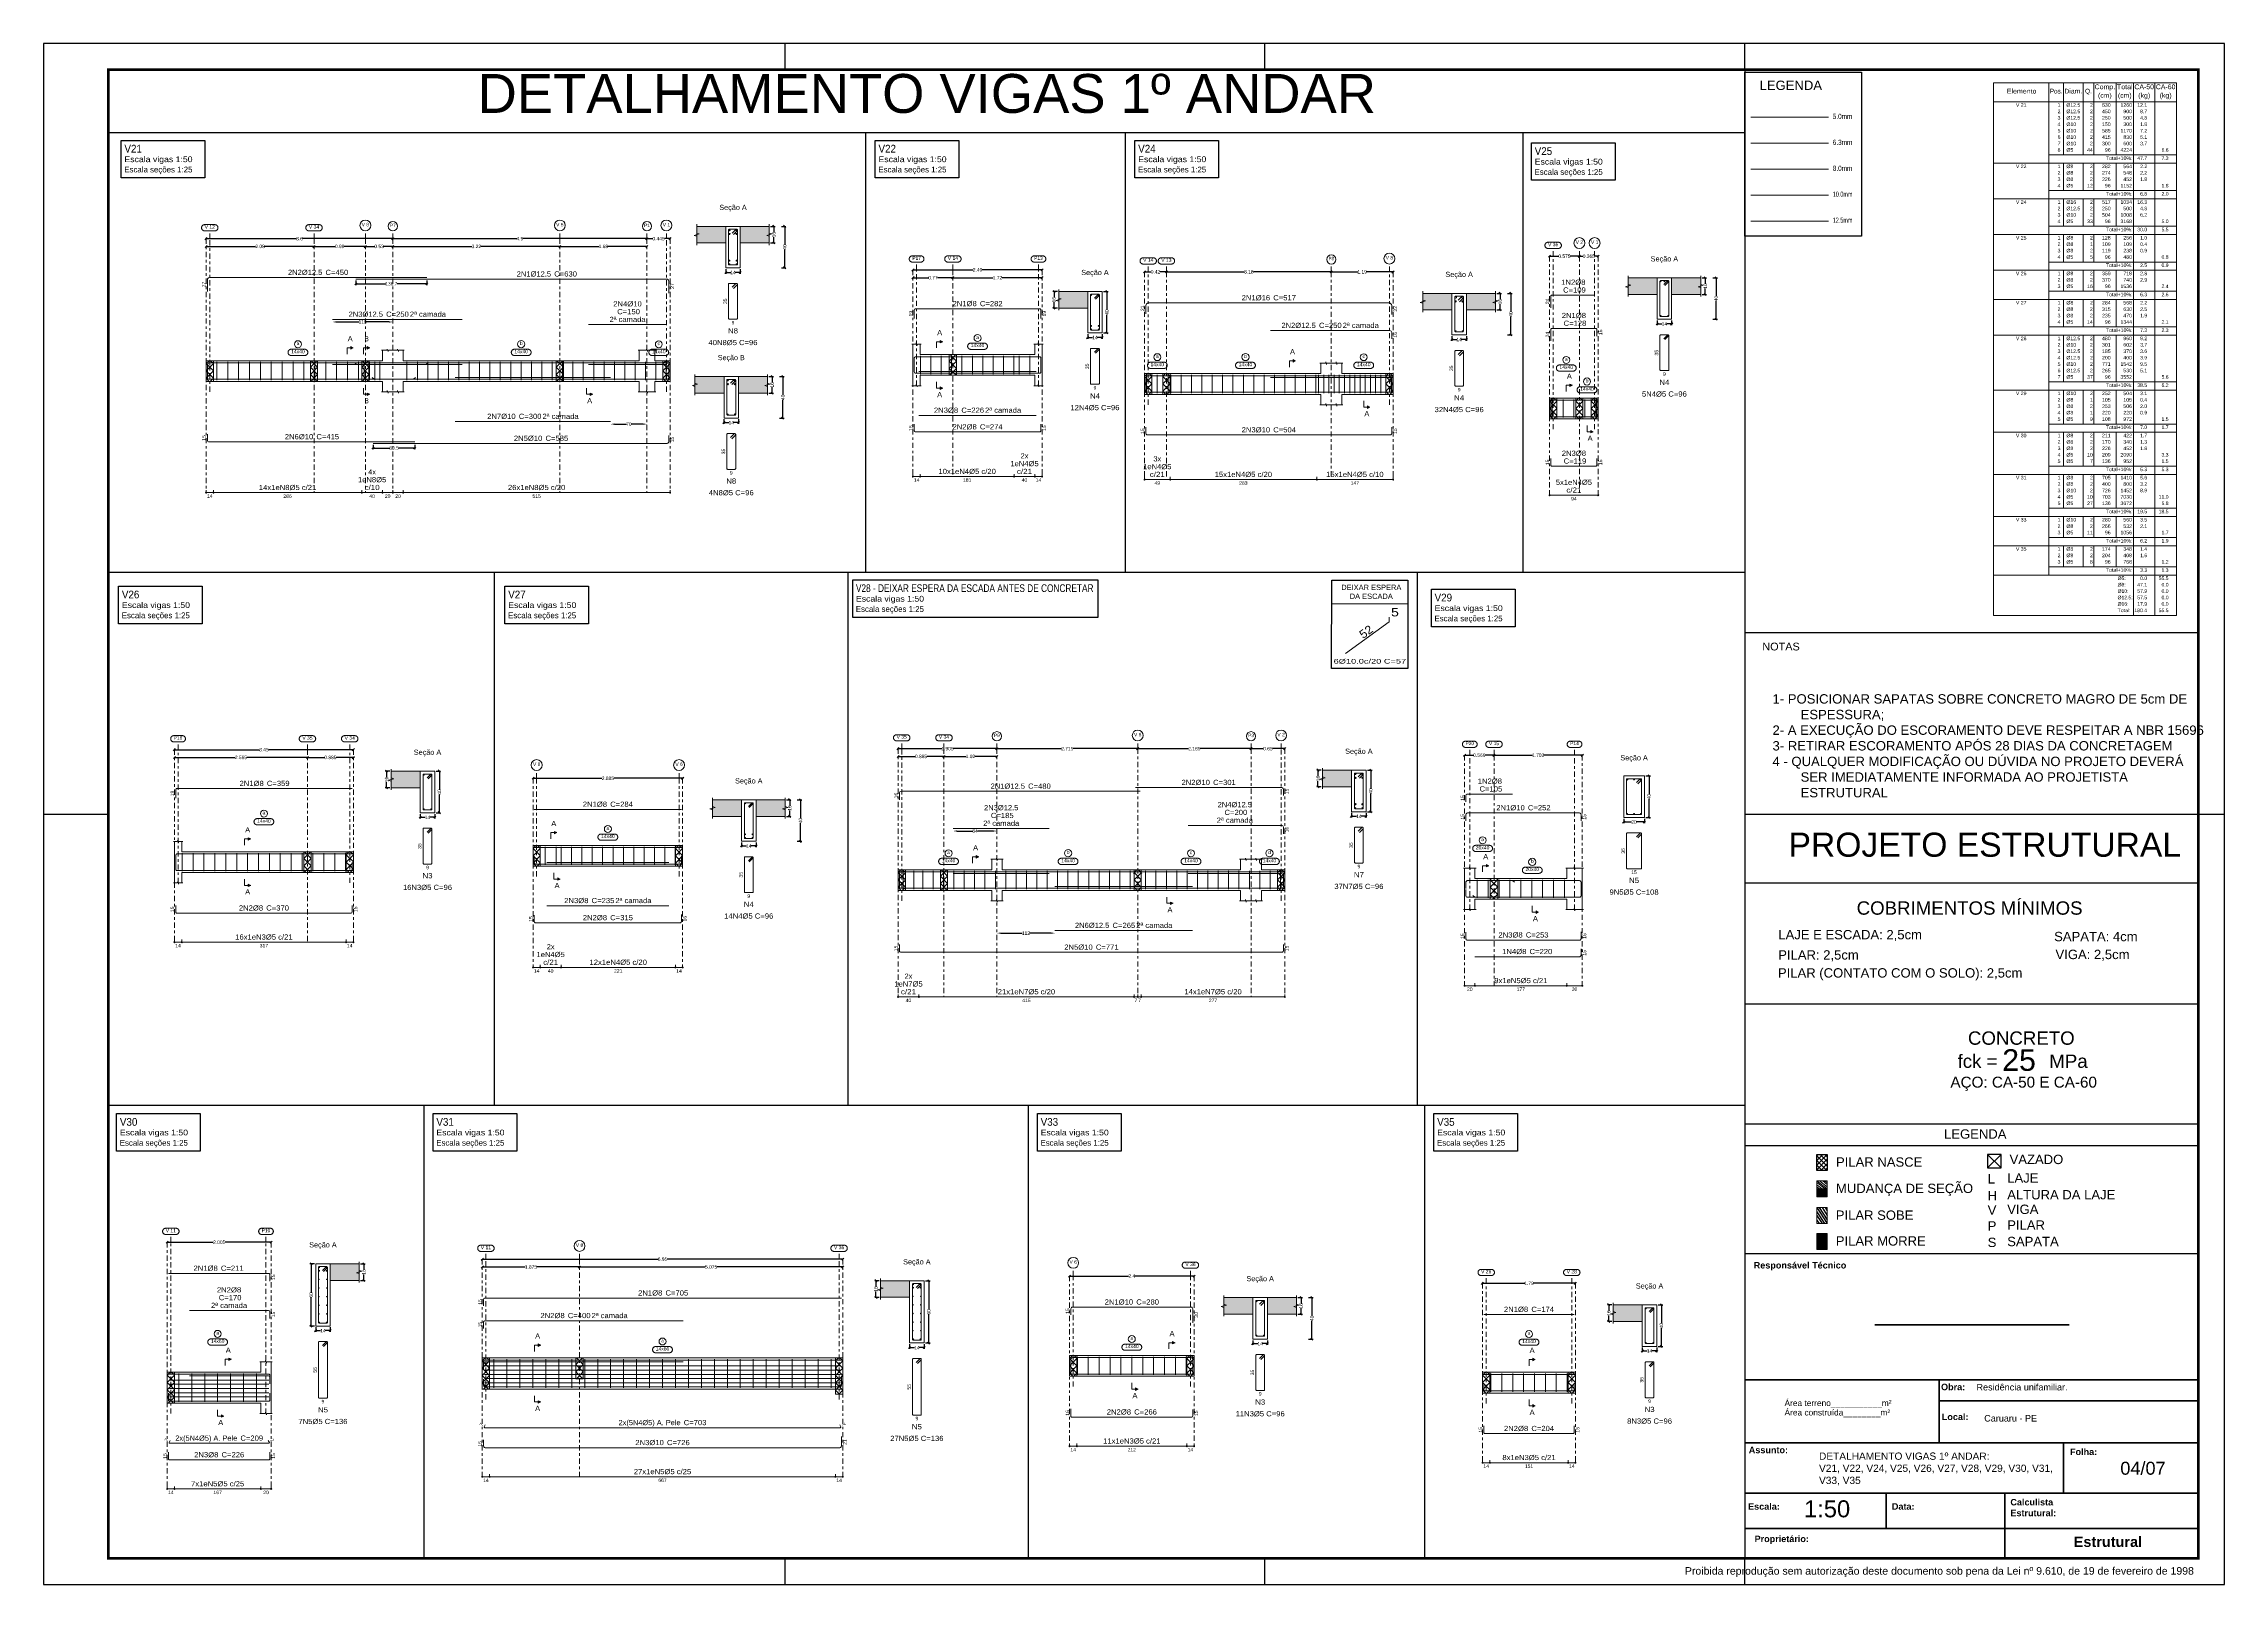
# Model space of a CAD drawing. Header units: centimetres. Extents: x 3194 to 3278, y -951 to -517.
# Drawn here: x 3194.3 to 3278.4, y -763.7 to -704.3 of the extents above; entities that cross this region are included whole.
import ezdxf
from ezdxf.enums import TextEntityAlignment as Align

# ---------------------------------------------------------------- set-up
doc = ezdxf.new("R2010")
doc.units = ezdxf.units.CM
doc.linetypes.add('CYPE_RAYAPUNTO', pattern=[0.4125, 0.2025, -0.105, 0, -0.105])
for name, color, linetype, lineweight in [('ARM_LONGITUDINAL_Ø10', 33, 'Continuous', 9), ('ARM_LONGITUDINAL_Ø12_5', 34, 'Continuous', 9), ('ARM_LONGITUDINAL_Ø16', 35, 'Continuous', 9), ('ARM_LONGITUDINAL_Ø5', 151, 'Continuous', 9), ('ARM_LONGITUDINAL_Ø6_3', 31, 'Continuous', 9), ('ARM_LONGITUDINAL_Ø8', 32, 'Continuous', 9), ('ARM_TRANSVERSAL_Ø5', 120, 'Continuous', 9), ('ELE_ARM_TRANS_TXT_EST', 7, 'Continuous', 9), ('ELE_CONT_NOS', 7, 'Continuous', 9), ('ELE_CONT_VIG_CONCRETO', 7, 'Continuous', 9), ('ELE_COT_COMPRIMENTO_PROJETADO', 8, 'Continuous', 0), ('ELE_COT_COT_ANCORAGENS', 8, 'Continuous', 0), ('ELE_COT_COT_ARM', 8, 'Continuous', 0), ('ELE_COT_COT_EST', 8, 'Continuous', 0), ('ELE_COT_COT_LIN_APOIOS', 8, 'CYPE_RAYAPUNTO', 0), ('ELE_COT_TEXTOS_ESTRIBOS', 8, 'Continuous', 0), ('ELE_REF_COT_LIN_AUX_COTA', 8, 'CYPE_RAYAPUNTO', 9), ('ELE_REF_LINHAS_MARCAS_PLANTA', 8, 'Continuous', 9), ('ELE_REF_MARCAS_PLANTA', 8, 'Continuous', 9), ('ELE_REF_REF_ESCALA', 3, 'Continuous', 9), ('ELE_REF_REF_NOME', 8, 'Continuous', 9), ('ELE_REF_REF_REFERENCIA', 8, 'Continuous', 9), ('ELE_REF_TEXTO_REF_NOME', 8, 'Continuous', 9), ('ELE_REF_TEXTO_REF_REFERENCIA', 8, 'Continuous', 9), ('G-ANNO-TEXT', 231, 'Continuous', 30), ('POR_ARM_LONG_ARM_TEXTOS', 7, 'Continuous', 9), ('POR_ARM_LONG_TXT_COMP', 7, 'Continuous', 9), ('POR_ARM_LONG_TXT_IND_LAYER_ARM_LONG', 7, 'Continuous', 9), ('SEC_CONT_LAJES_CORTE', 8, 'Continuous', 9), ('SEC_CONT_VIG_CONCRETO_CORTE', 7, 'Continuous', 9), ('SEC_COTAS_SEC_DIM_VIGA', 8, 'Continuous', 0), ('SEC_COTAS_TEXTOS_DETALHE_ESTRIBOS', 8, 'Continuous', 0), ('SEC_REF_TXT_NOMES', 2, 'Continuous', 9), ('SEC_REF_TXT_POSICOES_ARM_ESTRIBOS', 7, 'Continuous', 9), ('TABELAS', 7, 'Continuous', 0), ('TEXTO_TABELAS', 7, 'Continuous', 0)]:
    doc.layers.add(name, color=color, linetype=linetype, lineweight=lineweight)
for name, color, linetype in [('ARQ-FOLHA', 7, 'Continuous'), ('Camada 1', 7, 'Continuous'), ('COTA CYPE', 31, 'Continuous'), ('PDF_1', 7, 'Continuous'), ('PDF_PILAR_BETAO', 7, 'Continuous'), ('PDF_Text', 7, 'Continuous')]:
    doc.layers.add(name, color=color, linetype=linetype)
doc.styles.add('ARIAL', font='arial.ttf')
doc.styles.add('Arial_1', font='arial.ttf')
doc.styles.add('Arial_2', font='arial.ttf', dxfattribs={"height": 5})
doc.styles.add('Arial_3', font='arial.ttf', dxfattribs={"height": 2.3})
doc.styles.add('Arial_B', font='arialbd.ttf', dxfattribs={"height": 2.5})
doc.styles.add('Arial_B_1', font='arialbd.ttf', dxfattribs={"height": 4})
doc.styles.add('CYPETXT', font='arial.ttf', dxfattribs={"height": 0.2})
doc.styles.add('CYPETXT_0.2', font='arial.ttf', dxfattribs={"height": 0.133333})
doc.styles.add('PDF Arial', font='arial.ttf')
doc.styles.add('TQS_ARIAL', font='arial.ttf')
doc.dimstyles.new('cype_arrow', dxfattribs={"dimtxt": 0.18, "dimasz": 0.15, "dimexe": 0.05, "dimexo": 0.05, "dimgap": 0, "dimtad": 0, "dimdec": 4, "dimzin": 0, "dimdsep": 46, "dimtxsty": 'CYPETXT_0.2', "dimcen": 0.09, "dimadec": 0, "dimazin": 0, "dimtfac": 1, "dimtdec": 4, "dimtofl": 0, "dimtmove": 2, "dimatfit": 3, "dimfxl": 1, "dimtolj": 1, "dimtzin": 0, "dimarcsym": 0})
doc.dimstyles.new('cype_oblique', dxfattribs={"dimtxt": 0.18, "dimasz": 0.18, "dimexe": 0.05, "dimexo": 0.05, "dimgap": 0, "dimtad": 0, "dimdec": 4, "dimzin": 0, "dimdsep": 46, "dimtxsty": 'CYPETXT_0.2', "dimblk": 'OBLIQUE', "dimtsz": 0.04, "dimcen": 0.09, "dimadec": 0, "dimazin": 0, "dimtfac": 1, "dimtdec": 4, "dimtofl": 0, "dimtmove": 2, "dimatfit": 3, "dimfxl": 1, "dimtolj": 1, "dimtzin": 0, "dimarcsym": 0})

# ---------------------------------------------------------------- blocks, each defined once
blk = doc.blocks.new('*D1351')
at = {"layer": 'Defpoints', "color": 0, "transparency": 16777216}
for p in [(3220.625, -712.994), (3221.185, -712.994), (3221.185, -713.172)]:
    blk.add_point(p, dxfattribs=at)
at = {"layer": 'SEC_COTAS_SEC_DIM_VIGA', "color": 0, "lineweight": -2, "transparency": 16777216}
for p, q in [((3220.585, -713.212), (3220.665, -713.132)), ((3220.625, -713.044), (3220.625, -713.222)), ((3221.145, -713.212), (3221.225, -713.132)), ((3221.185, -713.044), (3221.185, -713.222)), ((3220.625, -713.172), (3220.816, -713.172)), ((3221.185, -713.172), (3220.994, -713.172))]:
    blk.add_line(p, q, dxfattribs=at)
at = {"layer": 'SEC_COTAS_SEC_DIM_VIGA', "color": 0, "transparency": 16777216, "insert": (3220.905, -713.172), "char_height": 0.1333, "attachment_point": 5, "style": 'CYPETXT_0.2'}
blk.add_mtext('\\A1;14', dxfattribs=at)
blk = doc.blocks.new('_OBLIQUE')
at = {"color": 0, "linetype": 'ByBlock'}
blk.add_line((-0.5, -0.5), (0.5, 0.5), dxfattribs=at)
blk = doc.blocks.new('*D1352')
at = {"layer": 'Defpoints', "color": 0, "transparency": 16777216}
for p in [(3222.305, -711.394), (3222.482, -711.394), (3222.305, -712.034)]:
    blk.add_point(p, dxfattribs=at)
at = {"layer": 'SEC_COTAS_SEC_DIM_VIGA', "color": 0, "lineweight": -2, "transparency": 16777216}
for p, q in [((3222.355, -711.394), (3222.532, -711.394)), ((3222.522, -711.434), (3222.442, -711.354)), ((3222.482, -711.394), (3222.482, -711.625)), ((3222.355, -712.034), (3222.532, -712.034)), ((3222.522, -712.074), (3222.442, -711.994)), ((3222.482, -712.034), (3222.482, -711.803))]:
    blk.add_line(p, q, dxfattribs=at)
at = {"layer": 'SEC_COTAS_SEC_DIM_VIGA', "color": 0, "transparency": 16777216, "insert": (3222.482, -711.714), "char_height": 0.1333, "attachment_point": 5, "rotation": 90, "style": 'CYPETXT_0.2'}
blk.add_mtext('\\A1;16', dxfattribs=at)
blk = doc.blocks.new('*D1353')
at = {"layer": 'Defpoints', "color": 0, "transparency": 16777216}
for p in [(3222.721, -711.394), (3222.898, -711.394), (3222.721, -712.994)]:
    blk.add_point(p, dxfattribs=at)
at = {"layer": 'SEC_COTAS_SEC_DIM_VIGA', "color": 0, "lineweight": -2, "transparency": 16777216}
for p, q in [((3222.771, -711.394), (3222.948, -711.394)), ((3222.938, -711.434), (3222.858, -711.354)), ((3222.898, -711.394), (3222.898, -712.096)), ((3222.898, -712.994), (3222.898, -712.292)), ((3222.771, -712.994), (3222.948, -712.994)), ((3222.938, -713.034), (3222.858, -712.954))]:
    blk.add_line(p, q, dxfattribs=at)
at = {"layer": 'SEC_COTAS_SEC_DIM_VIGA', "color": 0, "transparency": 16777216, "insert": (3222.898, -712.194), "char_height": 0.1333, "attachment_point": 5, "rotation": 90, "style": 'CYPETXT_0.2'}
blk.add_mtext('\\A1;40', dxfattribs=at)
blk = doc.blocks.new('*D1362')
at = {"layer": 'Defpoints', "color": 0, "transparency": 16777216}
for p in [(3220.558, -718.784), (3221.118, -718.784), (3221.118, -718.961)]:
    blk.add_point(p, dxfattribs=at)
at = {"layer": 'SEC_COTAS_SEC_DIM_VIGA', "color": 0, "lineweight": -2, "transparency": 16777216}
for p, q in [((3220.518, -719.001), (3220.598, -718.921)), ((3220.558, -718.834), (3220.558, -719.011)), ((3220.558, -718.961), (3220.749, -718.961)), ((3221.118, -718.961), (3220.927, -718.961)), ((3221.078, -719.001), (3221.158, -718.921)), ((3221.118, -718.834), (3221.118, -719.011))]:
    blk.add_line(p, q, dxfattribs=at)
at = {"layer": 'SEC_COTAS_SEC_DIM_VIGA', "color": 0, "transparency": 16777216, "insert": (3220.838, -718.961), "char_height": 0.1333, "attachment_point": 5, "style": 'CYPETXT_0.2'}
blk.add_mtext('\\A1;14', dxfattribs=at)
blk = doc.blocks.new('*D1363')
at = {"layer": 'Defpoints', "color": 0, "transparency": 16777216}
for p in [(3222.238, -717.184), (3222.415, -717.184), (3222.238, -717.824)]:
    blk.add_point(p, dxfattribs=at)
at = {"layer": 'SEC_COTAS_SEC_DIM_VIGA', "color": 0, "lineweight": -2, "transparency": 16777216}
for p, q in [((3222.288, -717.184), (3222.465, -717.184)), ((3222.455, -717.224), (3222.375, -717.144)), ((3222.415, -717.184), (3222.415, -717.414)), ((3222.288, -717.824), (3222.465, -717.824)), ((3222.455, -717.864), (3222.375, -717.784)), ((3222.415, -717.824), (3222.415, -717.593))]:
    blk.add_line(p, q, dxfattribs=at)
at = {"layer": 'SEC_COTAS_SEC_DIM_VIGA', "color": 0, "transparency": 16777216, "insert": (3222.415, -717.504), "char_height": 0.1333, "attachment_point": 5, "rotation": 90, "style": 'CYPETXT_0.2'}
blk.add_mtext('\\A1;16', dxfattribs=at)
blk = doc.blocks.new('*D1364')
at = {"layer": 'Defpoints', "color": 0, "transparency": 16777216}
for p in [(3222.654, -717.184), (3222.831, -717.184), (3222.654, -718.784)]:
    blk.add_point(p, dxfattribs=at)
at = {"layer": 'SEC_COTAS_SEC_DIM_VIGA', "color": 0, "lineweight": -2, "transparency": 16777216}
for p, q in [((3222.704, -717.184), (3222.881, -717.184)), ((3222.871, -717.224), (3222.791, -717.144)), ((3222.831, -717.184), (3222.831, -717.886)), ((3222.831, -718.784), (3222.831, -718.082)), ((3222.704, -718.784), (3222.881, -718.784)), ((3222.871, -718.824), (3222.791, -718.744))]:
    blk.add_line(p, q, dxfattribs=at)
at = {"layer": 'SEC_COTAS_SEC_DIM_VIGA', "color": 0, "transparency": 16777216, "insert": (3222.831, -717.984), "char_height": 0.1333, "attachment_point": 5, "rotation": 90, "style": 'CYPETXT_0.2'}
blk.add_mtext('\\A1;40', dxfattribs=at)
blk = doc.blocks.new('*D1354')
at = {"layer": 'Defpoints', "color": 0, "transparency": 16777216}
for p in [(3200.587, -712.169), (3200.587, -712.169), (3204.747, -712.169)]:
    blk.add_point(p, dxfattribs=at)
at = {"layer": 'ELE_COT_COMPRIMENTO_PROJETADO', "color": 0, "lineweight": -2, "transparency": 16777216}
for p, q in [((3200.547, -712.209), (3200.627, -712.129)), ((3200.587, -712.169), (3202.493, -712.169)), ((3204.747, -712.169), (3202.842, -712.169)), ((3204.707, -712.209), (3204.787, -712.129))]:
    blk.add_line(p, q, dxfattribs=at)
at = {"layer": 'ELE_COT_COMPRIMENTO_PROJETADO', "color": 0, "transparency": 16777216, "insert": (3202.667, -712.169), "char_height": 0.1333, "attachment_point": 5, "style": 'CYPETXT_0.2'}
blk.add_mtext('\\A1;2.08', dxfattribs=at)
blk = doc.blocks.new('*D1355')
at = {"layer": 'Defpoints', "color": 0, "transparency": 16777216}
for p in [(3204.747, -712.169), (3204.747, -712.169), (3206.727, -712.169)]:
    blk.add_point(p, dxfattribs=at)
at = {"layer": 'ELE_COT_COMPRIMENTO_PROJETADO', "color": 0, "lineweight": -2, "transparency": 16777216}
for p, q in [((3204.707, -712.209), (3204.787, -712.129)), ((3204.747, -712.169), (3205.564, -712.169)), ((3206.727, -712.169), (3205.911, -712.169)), ((3206.687, -712.209), (3206.767, -712.129))]:
    blk.add_line(p, q, dxfattribs=at)
at = {"layer": 'ELE_COT_COMPRIMENTO_PROJETADO', "color": 0, "transparency": 16777216, "insert": (3205.737, -712.169), "char_height": 0.1333, "attachment_point": 5, "style": 'CYPETXT_0.2'}
blk.add_mtext('\\A1;0.99', dxfattribs=at)
blk = doc.blocks.new('*D1356')
at = {"layer": 'Defpoints', "color": 0, "transparency": 16777216}
for p in [(3206.727, -712.169), (3206.727, -712.169), (3207.787, -712.169)]:
    blk.add_point(p, dxfattribs=at)
at = {"layer": 'ELE_COT_COMPRIMENTO_PROJETADO', "color": 0, "lineweight": -2, "transparency": 16777216}
for p, q in [((3206.687, -712.209), (3206.767, -712.129)), ((3206.727, -712.169), (3207.084, -712.169)), ((3207.787, -712.169), (3207.431, -712.169)), ((3207.747, -712.209), (3207.827, -712.129))]:
    blk.add_line(p, q, dxfattribs=at)
at = {"layer": 'ELE_COT_COMPRIMENTO_PROJETADO', "color": 0, "transparency": 16777216, "insert": (3207.257, -712.169), "char_height": 0.1333, "attachment_point": 5, "style": 'CYPETXT_0.2'}
blk.add_mtext('\\A1;0.53', dxfattribs=at)
blk = doc.blocks.new('*D1357')
at = {"layer": 'Defpoints', "color": 0, "transparency": 16777216}
for p in [(3207.787, -712.169), (3207.787, -712.169), (3214.227, -712.169)]:
    blk.add_point(p, dxfattribs=at)
at = {"layer": 'ELE_COT_COMPRIMENTO_PROJETADO', "color": 0, "lineweight": -2, "transparency": 16777216}
for p, q in [((3207.747, -712.209), (3207.827, -712.129)), ((3207.787, -712.169), (3210.835, -712.169)), ((3214.227, -712.169), (3211.18, -712.169)), ((3214.187, -712.209), (3214.267, -712.129))]:
    blk.add_line(p, q, dxfattribs=at)
at = {"layer": 'ELE_COT_COMPRIMENTO_PROJETADO', "color": 0, "transparency": 16777216, "insert": (3211.007, -712.169), "char_height": 0.1333, "attachment_point": 5, "style": 'CYPETXT_0.2'}
blk.add_mtext('\\A1;3.22', dxfattribs=at)
blk = doc.blocks.new('*D1358')
at = {"layer": 'Defpoints', "color": 0, "transparency": 16777216}
for p in [(3214.227, -712.169), (3214.227, -712.169), (3217.587, -712.169)]:
    blk.add_point(p, dxfattribs=at)
at = {"layer": 'ELE_COT_COMPRIMENTO_PROJETADO', "color": 0, "lineweight": -2, "transparency": 16777216}
for p, q in [((3214.187, -712.209), (3214.267, -712.129)), ((3214.227, -712.169), (3215.74, -712.169)), ((3217.587, -712.169), (3216.074, -712.169)), ((3217.547, -712.209), (3217.627, -712.129))]:
    blk.add_line(p, q, dxfattribs=at)
at = {"layer": 'ELE_COT_COMPRIMENTO_PROJETADO', "color": 0, "transparency": 16777216, "insert": (3215.907, -712.169), "char_height": 0.1333, "attachment_point": 5, "style": 'CYPETXT_0.2'}
blk.add_mtext('\\A1;1.68', dxfattribs=at)
blk = doc.blocks.new('*D1359')
at = {"layer": 'Defpoints', "color": 0, "transparency": 16777216}
for p in [(3200.587, -711.869), (3200.587, -711.869), (3207.787, -711.869)]:
    blk.add_point(p, dxfattribs=at)
at = {"layer": 'ELE_COT_COMPRIMENTO_PROJETADO', "color": 0, "lineweight": -2, "transparency": 16777216}
for p, q in [((3200.547, -711.909), (3200.627, -711.829)), ((3200.587, -711.869), (3204.066, -711.869)), ((3207.787, -711.869), (3204.309, -711.869)), ((3207.747, -711.909), (3207.827, -711.829))]:
    blk.add_line(p, q, dxfattribs=at)
at = {"layer": 'ELE_COT_COMPRIMENTO_PROJETADO', "color": 0, "transparency": 16777216, "insert": (3204.187, -711.869), "char_height": 0.1333, "attachment_point": 5, "style": 'CYPETXT_0.2'}
blk.add_mtext('\\A1;3.6', dxfattribs=at)
blk = doc.blocks.new('*D1360')
at = {"layer": 'Defpoints', "color": 0, "transparency": 16777216}
for p in [(3207.787, -711.869), (3207.787, -711.869), (3217.587, -711.869)]:
    blk.add_point(p, dxfattribs=at)
at = {"layer": 'ELE_COT_COMPRIMENTO_PROJETADO', "color": 0, "lineweight": -2, "transparency": 16777216}
for p, q in [((3207.747, -711.909), (3207.827, -711.829)), ((3207.787, -711.869), (3212.563, -711.869)), ((3217.587, -711.869), (3212.812, -711.869)), ((3217.547, -711.909), (3217.627, -711.829))]:
    blk.add_line(p, q, dxfattribs=at)
at = {"layer": 'ELE_COT_COMPRIMENTO_PROJETADO', "color": 0, "transparency": 16777216, "insert": (3212.687, -711.869), "char_height": 0.1333, "attachment_point": 5, "style": 'CYPETXT_0.2'}
blk.add_mtext('\\A1;4.9', dxfattribs=at)
blk = doc.blocks.new('*D1361')
at = {"layer": 'Defpoints', "color": 0, "transparency": 16777216}
for p in [(3217.587, -711.869), (3217.587, -711.869), (3218.477, -711.869)]:
    blk.add_point(p, dxfattribs=at)
at = {"layer": 'ELE_COT_COMPRIMENTO_PROJETADO', "color": 0, "lineweight": -2, "transparency": 16777216}
for p, q in [((3217.547, -711.909), (3217.627, -711.829)), ((3217.587, -711.869), (3217.807, -711.869)), ((3218.477, -711.869), (3218.258, -711.869)), ((3218.437, -711.909), (3218.517, -711.829))]:
    blk.add_line(p, q, dxfattribs=at)
at = {"layer": 'ELE_COT_COMPRIMENTO_PROJETADO', "color": 0, "transparency": 16777216, "insert": (3218.032, -711.869), "char_height": 0.1333, "attachment_point": 5, "style": 'CYPETXT_0.2'}
blk.add_mtext('\\A1;0.445', dxfattribs=at)
blk = doc.blocks.new('*D1197')
at = {"layer": 'Defpoints', "color": 0, "transparency": 16777216}
for p in [(3206.363, -713.429), (3209.097, -713.429), (3209.097, -713.606)]:
    blk.add_point(p, dxfattribs=at)
at = {"layer": 'ELE_COT_COT_ARM', "color": 0, "lineweight": -2, "transparency": 16777216}
for p, q in [((3206.323, -713.646), (3206.403, -713.566)), ((3206.363, -713.479), (3206.363, -713.656)), ((3206.363, -713.606), (3207.512, -713.606)), ((3209.097, -713.606), (3207.949, -713.606)), ((3209.057, -713.646), (3209.137, -713.566)), ((3209.097, -713.479), (3209.097, -713.656))]:
    blk.add_line(p, q, dxfattribs=at)
at = {"layer": 'ELE_COT_COT_ARM', "color": 0, "transparency": 16777216, "insert": (3207.73, -713.606), "char_height": 0.1333, "attachment_point": 5, "style": 'CYPETXT_0.2'}
blk.add_mtext('\\A1;136.7', dxfattribs=at)
blk = doc.blocks.new('*D1198')
at = {"layer": 'Defpoints', "color": 0, "transparency": 16777216}
for p in [(3205.457, -715.081), (3207.787, -715.081), (3207.787, -715.081)]:
    blk.add_point(p, dxfattribs=at)
at = {"layer": 'ELE_COT_COT_ARM', "color": 0, "lineweight": -2, "transparency": 16777216}
for p, q in [((3205.607, -715.081), (3206.481, -715.081)), ((3207.637, -715.081), (3206.763, -715.081))]:
    blk.add_line(p, q, dxfattribs=at)
at = {"layer": 'ELE_COT_COT_ARM', "color": 0, "transparency": 16777216}
for points in [[(3205.607, -715.056), (3205.607, -715.106), (3205.457, -715.081)], [(3207.637, -715.056), (3207.637, -715.106), (3207.787, -715.081)]]:
    blk.add_solid(points, dxfattribs=at)
at = {"layer": 'ELE_COT_COT_ARM', "color": 0, "transparency": 16777216, "insert": (3206.622, -715.081), "char_height": 0.1333, "attachment_point": 5, "style": 'CYPETXT_0.2'}
blk.add_mtext('\\A1;116', dxfattribs=at)
blk = doc.blocks.new('*D1199')
at = {"layer": 'Defpoints', "color": 0, "transparency": 16777216}
for p in [(3207.027, -719.763), (3208.637, -719.763), (3208.637, -719.941)]:
    blk.add_point(p, dxfattribs=at)
at = {"layer": 'ELE_COT_COT_ARM', "color": 0, "lineweight": -2, "transparency": 16777216}
for p, q in [((3207.027, -719.813), (3207.027, -719.991)), ((3208.637, -719.813), (3208.637, -719.991)), ((3206.987, -719.981), (3207.067, -719.901)), ((3207.027, -719.941), (3207.659, -719.941)), ((3208.637, -719.941), (3208.006, -719.941)), ((3208.597, -719.981), (3208.677, -719.901))]:
    blk.add_line(p, q, dxfattribs=at)
at = {"layer": 'ELE_COT_COT_ARM', "color": 0, "transparency": 16777216, "insert": (3207.832, -719.941), "char_height": 0.1333, "attachment_point": 5, "style": 'CYPETXT_0.2'}
blk.add_mtext('\\A1;80.5', dxfattribs=at)
blk = doc.blocks.new('*D1200')
at = {"layer": 'Defpoints', "color": 0, "transparency": 16777216}
for p in [(3216.187, -719.018), (3217.587, -719.018), (3217.587, -719.018)]:
    blk.add_point(p, dxfattribs=at)
at = {"layer": 'ELE_COT_COT_ARM', "color": 0, "lineweight": -2, "transparency": 16777216}
for p, q in [((3216.337, -719.018), (3216.793, -719.018)), ((3217.437, -719.018), (3216.982, -719.018))]:
    blk.add_line(p, q, dxfattribs=at)
at = {"layer": 'ELE_COT_COT_ARM', "color": 0, "transparency": 16777216}
for points in [[(3216.337, -718.993), (3216.337, -719.043), (3216.187, -719.018)], [(3217.437, -718.993), (3217.437, -719.043), (3217.587, -719.018)]]:
    blk.add_solid(points, dxfattribs=at)
at = {"layer": 'ELE_COT_COT_ARM', "color": 0, "transparency": 16777216, "insert": (3216.887, -719.018), "char_height": 0.1333, "attachment_point": 5, "style": 'CYPETXT_0.2'}
blk.add_mtext('\\A1;70', dxfattribs=at)
blk = doc.blocks.new('*D1201')
at = {"layer": 'Defpoints', "color": 0, "transparency": 16777216}
for p in [(3234.584, -715.503), (3235.144, -715.503), (3235.144, -715.68)]:
    blk.add_point(p, dxfattribs=at)
at = {"layer": 'SEC_COTAS_SEC_DIM_VIGA', "color": 0, "lineweight": -2, "transparency": 16777216}
for p, q in [((3234.544, -715.72), (3234.624, -715.64)), ((3234.584, -715.553), (3234.584, -715.73)), ((3234.584, -715.68), (3234.775, -715.68)), ((3235.144, -715.68), (3234.953, -715.68)), ((3235.104, -715.72), (3235.184, -715.64)), ((3235.144, -715.553), (3235.144, -715.73))]:
    blk.add_line(p, q, dxfattribs=at)
at = {"layer": 'SEC_COTAS_SEC_DIM_VIGA', "color": 0, "transparency": 16777216, "insert": (3234.864, -715.68), "char_height": 0.1333, "attachment_point": 5, "style": 'CYPETXT_0.2'}
blk.add_mtext('\\A1;14', dxfattribs=at)
blk = doc.blocks.new('*D1202')
at = {"layer": 'Defpoints', "color": 0, "transparency": 16777216}
for p in [(3233.287, -713.903), (3233.464, -713.903), (3233.464, -714.543)]:
    blk.add_point(p, dxfattribs=at)
at = {"layer": 'SEC_COTAS_SEC_DIM_VIGA', "color": 0, "lineweight": -2, "transparency": 16777216}
for p, q in [((3233.414, -713.903), (3233.237, -713.903)), ((3233.327, -713.943), (3233.247, -713.863)), ((3233.287, -713.903), (3233.287, -714.133)), ((3233.414, -714.543), (3233.237, -714.543)), ((3233.327, -714.583), (3233.247, -714.503)), ((3233.287, -714.543), (3233.287, -714.312))]:
    blk.add_line(p, q, dxfattribs=at)
at = {"layer": 'SEC_COTAS_SEC_DIM_VIGA', "color": 0, "transparency": 16777216, "insert": (3233.287, -714.223), "char_height": 0.1333, "attachment_point": 5, "rotation": 90, "style": 'CYPETXT_0.2'}
blk.add_mtext('\\A1;16', dxfattribs=at)
blk = doc.blocks.new('*D1203')
at = {"layer": 'Defpoints', "color": 0, "transparency": 16777216}
for p in [(3235.144, -713.903), (3235.322, -713.903), (3235.144, -715.503)]:
    blk.add_point(p, dxfattribs=at)
at = {"layer": 'SEC_COTAS_SEC_DIM_VIGA', "color": 0, "lineweight": -2, "transparency": 16777216}
for p, q in [((3235.194, -713.903), (3235.372, -713.903)), ((3235.362, -713.943), (3235.282, -713.863)), ((3235.322, -713.903), (3235.322, -714.605)), ((3235.322, -715.503), (3235.322, -714.801)), ((3235.194, -715.503), (3235.372, -715.503)), ((3235.362, -715.543), (3235.282, -715.463))]:
    blk.add_line(p, q, dxfattribs=at)
at = {"layer": 'SEC_COTAS_SEC_DIM_VIGA', "color": 0, "transparency": 16777216, "insert": (3235.322, -714.703), "char_height": 0.1333, "attachment_point": 5, "rotation": 90, "style": 'CYPETXT_0.2'}
blk.add_mtext('\\A1;40', dxfattribs=at)
blk = doc.blocks.new('*D1204')
at = {"layer": 'Defpoints', "color": 0, "transparency": 16777216}
for p in [(3227.846, -713.373), (3227.846, -713.373), (3229.386, -713.373)]:
    blk.add_point(p, dxfattribs=at)
at = {"layer": 'ELE_COT_COMPRIMENTO_PROJETADO', "color": 0, "lineweight": -2, "transparency": 16777216}
for p, q in [((3227.806, -713.413), (3227.886, -713.333)), ((3227.846, -713.373), (3228.443, -713.373)), ((3229.386, -713.373), (3228.789, -713.373)), ((3229.346, -713.413), (3229.426, -713.333))]:
    blk.add_line(p, q, dxfattribs=at)
at = {"layer": 'ELE_COT_COMPRIMENTO_PROJETADO', "color": 0, "transparency": 16777216, "insert": (3228.616, -713.373), "char_height": 0.1333, "attachment_point": 5, "style": 'CYPETXT_0.2'}
blk.add_mtext('\\A1;0.77', dxfattribs=at)
blk = doc.blocks.new('*D1205')
at = {"layer": 'Defpoints', "color": 0, "transparency": 16777216}
for p in [(3229.386, -713.373), (3229.386, -713.373), (3232.826, -713.373)]:
    blk.add_point(p, dxfattribs=at)
at = {"layer": 'ELE_COT_COMPRIMENTO_PROJETADO', "color": 0, "lineweight": -2, "transparency": 16777216}
for p, q in [((3229.346, -713.413), (3229.426, -713.333)), ((3229.386, -713.373), (3230.94, -713.373)), ((3232.826, -713.373), (3231.272, -713.373)), ((3232.786, -713.413), (3232.866, -713.333))]:
    blk.add_line(p, q, dxfattribs=at)
at = {"layer": 'ELE_COT_COMPRIMENTO_PROJETADO', "color": 0, "transparency": 16777216, "insert": (3231.106, -713.373), "char_height": 0.1333, "attachment_point": 5, "style": 'CYPETXT_0.2'}
blk.add_mtext('\\A1;1.72', dxfattribs=at)
blk = doc.blocks.new('*D1206')
at = {"layer": 'Defpoints', "color": 0, "transparency": 16777216}
for p in [(3227.846, -713.073), (3227.846, -713.073), (3232.826, -713.073)]:
    blk.add_point(p, dxfattribs=at)
at = {"layer": 'ELE_COT_COMPRIMENTO_PROJETADO', "color": 0, "lineweight": -2, "transparency": 16777216}
for p, q in [((3227.806, -713.113), (3227.886, -713.033)), ((3227.846, -713.073), (3230.162, -713.073)), ((3232.826, -713.073), (3230.51, -713.073)), ((3232.786, -713.113), (3232.866, -713.033))]:
    blk.add_line(p, q, dxfattribs=at)
at = {"layer": 'ELE_COT_COMPRIMENTO_PROJETADO', "color": 0, "transparency": 16777216, "insert": (3230.336, -713.073), "char_height": 0.1333, "attachment_point": 5, "style": 'CYPETXT_0.2'}
blk.add_mtext('\\A1;2.49', dxfattribs=at)
blk = doc.blocks.new('*D1207')
at = {"layer": 'Defpoints', "color": 0, "transparency": 16777216}
for p in [(3248.628, -715.577), (3249.188, -715.577), (3249.188, -715.755)]:
    blk.add_point(p, dxfattribs=at)
at = {"layer": 'SEC_COTAS_SEC_DIM_VIGA', "color": 0, "lineweight": -2, "transparency": 16777216}
for p, q in [((3248.628, -715.627), (3248.628, -715.805)), ((3249.188, -715.627), (3249.188, -715.805)), ((3248.588, -715.795), (3248.668, -715.715)), ((3248.628, -715.755), (3248.82, -715.755)), ((3249.188, -715.755), (3248.997, -715.755)), ((3249.148, -715.795), (3249.228, -715.715))]:
    blk.add_line(p, q, dxfattribs=at)
at = {"layer": 'SEC_COTAS_SEC_DIM_VIGA', "color": 0, "transparency": 16777216, "insert": (3248.908, -715.755), "char_height": 0.1333, "attachment_point": 5, "style": 'CYPETXT_0.2'}
blk.add_mtext('\\A1;14', dxfattribs=at)
blk = doc.blocks.new('*D1208')
at = {"layer": 'Defpoints', "color": 0, "transparency": 16777216}
for p in [(3250.308, -713.977), (3250.486, -713.977), (3250.308, -714.617)]:
    blk.add_point(p, dxfattribs=at)
at = {"layer": 'SEC_COTAS_SEC_DIM_VIGA', "color": 0, "lineweight": -2, "transparency": 16777216}
for p, q in [((3250.358, -713.977), (3250.536, -713.977)), ((3250.526, -714.017), (3250.446, -713.937)), ((3250.486, -713.977), (3250.486, -714.208)), ((3250.358, -714.617), (3250.536, -714.617)), ((3250.526, -714.657), (3250.446, -714.577)), ((3250.486, -714.617), (3250.486, -714.387))]:
    blk.add_line(p, q, dxfattribs=at)
at = {"layer": 'SEC_COTAS_SEC_DIM_VIGA', "color": 0, "transparency": 16777216, "insert": (3250.486, -714.297), "char_height": 0.1333, "attachment_point": 5, "rotation": 90, "style": 'CYPETXT_0.2'}
blk.add_mtext('\\A1;16', dxfattribs=at)
blk = doc.blocks.new('*D1209')
at = {"layer": 'Defpoints', "color": 0, "transparency": 16777216}
for p in [(3250.724, -713.977), (3250.902, -713.977), (3250.724, -715.577)]:
    blk.add_point(p, dxfattribs=at)
at = {"layer": 'SEC_COTAS_SEC_DIM_VIGA', "color": 0, "lineweight": -2, "transparency": 16777216}
for p, q in [((3250.774, -713.977), (3250.952, -713.977)), ((3250.942, -714.017), (3250.862, -713.937)), ((3250.902, -713.977), (3250.902, -714.679)), ((3250.774, -715.577), (3250.952, -715.577)), ((3250.942, -715.617), (3250.862, -715.537)), ((3250.902, -715.577), (3250.902, -714.875))]:
    blk.add_line(p, q, dxfattribs=at)
at = {"layer": 'SEC_COTAS_SEC_DIM_VIGA', "color": 0, "transparency": 16777216, "insert": (3250.902, -714.777), "char_height": 0.1333, "attachment_point": 5, "rotation": 90, "style": 'CYPETXT_0.2'}
blk.add_mtext('\\A1;40', dxfattribs=at)
blk = doc.blocks.new('*D1210')
at = {"layer": 'Defpoints', "color": 0, "transparency": 16777216}
for p in [(3236.778, -713.147), (3236.778, -713.147), (3237.618, -713.147)]:
    blk.add_point(p, dxfattribs=at)
at = {"layer": 'ELE_COT_COMPRIMENTO_PROJETADO', "color": 0, "lineweight": -2, "transparency": 16777216}
for p, q in [((3236.738, -713.187), (3236.818, -713.107)), ((3236.778, -713.147), (3237.026, -713.147)), ((3237.618, -713.147), (3237.371, -713.147)), ((3237.578, -713.187), (3237.658, -713.107))]:
    blk.add_line(p, q, dxfattribs=at)
at = {"layer": 'ELE_COT_COMPRIMENTO_PROJETADO', "color": 0, "transparency": 16777216, "insert": (3237.198, -713.147), "char_height": 0.1333, "attachment_point": 5, "style": 'CYPETXT_0.2'}
blk.add_mtext('\\A1;0.42', dxfattribs=at)
blk = doc.blocks.new('*D1211')
at = {"layer": 'Defpoints', "color": 0, "transparency": 16777216}
for p in [(3237.618, -713.147), (3237.618, -713.147), (3243.978, -713.147)]:
    blk.add_point(p, dxfattribs=at)
at = {"layer": 'ELE_COT_COMPRIMENTO_PROJETADO', "color": 0, "lineweight": -2, "transparency": 16777216}
for p, q in [((3237.578, -713.187), (3237.658, -713.107)), ((3237.618, -713.147), (3240.625, -713.147)), ((3243.978, -713.147), (3240.972, -713.147)), ((3243.938, -713.187), (3244.018, -713.107))]:
    blk.add_line(p, q, dxfattribs=at)
at = {"layer": 'ELE_COT_COMPRIMENTO_PROJETADO', "color": 0, "transparency": 16777216, "insert": (3240.798, -713.147), "char_height": 0.1333, "attachment_point": 5, "style": 'CYPETXT_0.2'}
blk.add_mtext('\\A1;3.18', dxfattribs=at)
blk = doc.blocks.new('*D1212')
at = {"layer": 'Defpoints', "color": 0, "transparency": 16777216}
for p in [(3243.978, -713.147), (3243.978, -713.147), (3246.358, -713.147)]:
    blk.add_point(p, dxfattribs=at)
at = {"layer": 'ELE_COT_COMPRIMENTO_PROJETADO', "color": 0, "lineweight": -2, "transparency": 16777216}
for p, q in [((3243.938, -713.187), (3244.018, -713.107)), ((3243.978, -713.147), (3245.001, -713.147)), ((3246.358, -713.147), (3245.335, -713.147)), ((3246.318, -713.187), (3246.398, -713.107))]:
    blk.add_line(p, q, dxfattribs=at)
at = {"layer": 'ELE_COT_COMPRIMENTO_PROJETADO', "color": 0, "transparency": 16777216, "insert": (3245.168, -713.147), "char_height": 0.1333, "attachment_point": 5, "style": 'CYPETXT_0.2'}
blk.add_mtext('\\A1;1.19', dxfattribs=at)
blk = doc.blocks.new('*D1213')
at = {"layer": 'Defpoints', "color": 0, "transparency": 16777216}
for p in [(3256.544, -714.977), (3257.104, -714.977), (3257.104, -715.155)]:
    blk.add_point(p, dxfattribs=at)
at = {"layer": 'SEC_COTAS_SEC_DIM_VIGA', "color": 0, "lineweight": -2, "transparency": 16777216}
for p, q in [((3256.504, -715.195), (3256.584, -715.115)), ((3256.544, -715.027), (3256.544, -715.205)), ((3256.544, -715.155), (3256.735, -715.155)), ((3257.104, -715.155), (3256.913, -715.155)), ((3257.064, -715.195), (3257.144, -715.115)), ((3257.104, -715.027), (3257.104, -715.205))]:
    blk.add_line(p, q, dxfattribs=at)
at = {"layer": 'SEC_COTAS_SEC_DIM_VIGA', "color": 0, "transparency": 16777216, "insert": (3256.824, -715.155), "char_height": 0.1333, "attachment_point": 5, "style": 'CYPETXT_0.2'}
blk.add_mtext('\\A1;14', dxfattribs=at)
blk = doc.blocks.new('*D1214')
at = {"layer": 'Defpoints', "color": 0, "transparency": 16777216}
for p in [(3258.224, -713.377), (3258.401, -713.377), (3258.224, -714.017)]:
    blk.add_point(p, dxfattribs=at)
at = {"layer": 'SEC_COTAS_SEC_DIM_VIGA', "color": 0, "lineweight": -2, "transparency": 16777216}
for p, q in [((3258.274, -713.377), (3258.451, -713.377)), ((3258.441, -713.417), (3258.361, -713.337)), ((3258.441, -714.057), (3258.361, -713.977)), ((3258.401, -713.377), (3258.401, -713.608)), ((3258.401, -714.017), (3258.401, -713.786)), ((3258.274, -714.017), (3258.451, -714.017))]:
    blk.add_line(p, q, dxfattribs=at)
at = {"layer": 'SEC_COTAS_SEC_DIM_VIGA', "color": 0, "transparency": 16777216, "insert": (3258.401, -713.697), "char_height": 0.1333, "attachment_point": 5, "rotation": 90, "style": 'CYPETXT_0.2'}
blk.add_mtext('\\A1;16', dxfattribs=at)
blk = doc.blocks.new('*D1215')
at = {"layer": 'Defpoints', "color": 0, "transparency": 16777216}
for p in [(3258.64, -713.377), (3258.817, -713.377), (3258.64, -714.977)]:
    blk.add_point(p, dxfattribs=at)
at = {"layer": 'SEC_COTAS_SEC_DIM_VIGA', "color": 0, "lineweight": -2, "transparency": 16777216}
for p, q in [((3258.69, -713.377), (3258.867, -713.377)), ((3258.857, -713.417), (3258.777, -713.337)), ((3258.817, -713.377), (3258.817, -714.079)), ((3258.817, -714.977), (3258.817, -714.275)), ((3258.69, -714.977), (3258.867, -714.977)), ((3258.857, -715.017), (3258.777, -714.937))]:
    blk.add_line(p, q, dxfattribs=at)
at = {"layer": 'SEC_COTAS_SEC_DIM_VIGA', "color": 0, "transparency": 16777216, "insert": (3258.817, -714.177), "char_height": 0.1333, "attachment_point": 5, "rotation": 90, "style": 'CYPETXT_0.2'}
blk.add_mtext('\\A1;40', dxfattribs=at)
blk = doc.blocks.new('*D1216')
at = {"layer": 'Defpoints', "color": 0, "transparency": 16777216}
for p in [(3252.394, -712.547), (3252.394, -712.547), (3253.544, -712.547)]:
    blk.add_point(p, dxfattribs=at)
at = {"layer": 'ELE_COT_COMPRIMENTO_PROJETADO', "color": 0, "lineweight": -2, "transparency": 16777216}
for p, q in [((3252.354, -712.587), (3252.434, -712.507)), ((3252.394, -712.547), (3252.744, -712.547)), ((3253.544, -712.547), (3253.195, -712.547)), ((3253.504, -712.587), (3253.584, -712.507))]:
    blk.add_line(p, q, dxfattribs=at)
at = {"layer": 'ELE_COT_COMPRIMENTO_PROJETADO', "color": 0, "transparency": 16777216, "insert": (3252.969, -712.547), "char_height": 0.1333, "attachment_point": 5, "style": 'CYPETXT_0.2'}
blk.add_mtext('\\A1;0.575', dxfattribs=at)
blk = doc.blocks.new('*D1217')
at = {"layer": 'Defpoints', "color": 0, "transparency": 16777216}
for p in [(3253.544, -712.547), (3253.544, -712.547), (3254.274, -712.547)]:
    blk.add_point(p, dxfattribs=at)
at = {"layer": 'ELE_COT_COMPRIMENTO_PROJETADO', "color": 0, "lineweight": -2, "transparency": 16777216}
for p, q in [((3253.504, -712.587), (3253.584, -712.507)), ((3253.544, -712.547), (3253.684, -712.547)), ((3254.274, -712.547), (3254.135, -712.547)), ((3254.234, -712.587), (3254.314, -712.507))]:
    blk.add_line(p, q, dxfattribs=at)
at = {"layer": 'ELE_COT_COMPRIMENTO_PROJETADO', "color": 0, "transparency": 16777216, "insert": (3253.909, -712.547), "char_height": 0.1333, "attachment_point": 5, "style": 'CYPETXT_0.2'}
blk.add_mtext('\\A1;0.365', dxfattribs=at)
blk = doc.blocks.new('*D1479')
at = {"layer": 'Defpoints', "color": 0, "transparency": 16777216}
for p in [(3208.844, -734), (3209.404, -734), (3209.404, -734.177)]:
    blk.add_point(p, dxfattribs=at)
at = {"layer": 'SEC_COTAS_SEC_DIM_VIGA', "color": 0, "lineweight": -2, "transparency": 16777216}
for p, q in [((3208.804, -734.217), (3208.884, -734.137)), ((3208.844, -734.05), (3208.844, -734.227)), ((3208.844, -734.177), (3209.035, -734.177)), ((3209.404, -734.177), (3209.213, -734.177)), ((3209.364, -734.217), (3209.444, -734.137)), ((3209.404, -734.05), (3209.404, -734.227))]:
    blk.add_line(p, q, dxfattribs=at)
at = {"layer": 'SEC_COTAS_SEC_DIM_VIGA', "color": 0, "transparency": 16777216, "insert": (3209.124, -734.177), "char_height": 0.1333, "attachment_point": 5, "style": 'CYPETXT_0.2'}
blk.add_mtext('\\A1;14', dxfattribs=at)
blk = doc.blocks.new('*D1480')
at = {"layer": 'Defpoints', "color": 0, "transparency": 16777216}
for p in [(3207.546, -732.4), (3207.724, -732.4), (3207.724, -733.04)]:
    blk.add_point(p, dxfattribs=at)
at = {"layer": 'SEC_COTAS_SEC_DIM_VIGA', "color": 0, "lineweight": -2, "transparency": 16777216}
for p, q in [((3207.674, -732.4), (3207.496, -732.4)), ((3207.586, -732.44), (3207.506, -732.36)), ((3207.546, -732.4), (3207.546, -732.63)), ((3207.674, -733.04), (3207.496, -733.04)), ((3207.586, -733.08), (3207.506, -733)), ((3207.546, -733.04), (3207.546, -732.809))]:
    blk.add_line(p, q, dxfattribs=at)
at = {"layer": 'SEC_COTAS_SEC_DIM_VIGA', "color": 0, "transparency": 16777216, "insert": (3207.546, -732.72), "char_height": 0.1333, "attachment_point": 5, "rotation": 90, "style": 'CYPETXT_0.2'}
blk.add_mtext('\\A1;16', dxfattribs=at)
blk = doc.blocks.new('*D1481')
at = {"layer": 'Defpoints', "color": 0, "transparency": 16777216}
for p in [(3209.404, -732.4), (3209.581, -732.4), (3209.404, -734)]:
    blk.add_point(p, dxfattribs=at)
at = {"layer": 'SEC_COTAS_SEC_DIM_VIGA', "color": 0, "lineweight": -2, "transparency": 16777216}
for p, q in [((3209.454, -732.4), (3209.631, -732.4)), ((3209.621, -732.44), (3209.541, -732.36)), ((3209.581, -732.4), (3209.581, -733.102)), ((3209.581, -734), (3209.581, -733.298)), ((3209.454, -734), (3209.631, -734)), ((3209.621, -734.04), (3209.541, -733.96))]:
    blk.add_line(p, q, dxfattribs=at)
at = {"layer": 'SEC_COTAS_SEC_DIM_VIGA', "color": 0, "transparency": 16777216, "insert": (3209.581, -733.2), "char_height": 0.1333, "attachment_point": 5, "rotation": 90, "style": 'CYPETXT_0.2'}
blk.add_mtext('\\A1;40', dxfattribs=at)
blk = doc.blocks.new('*D1476')
at = {"layer": 'Defpoints', "color": 0, "transparency": 16777216}
for p in [(3199.364, -731.87), (3199.364, -731.87), (3204.494, -731.87)]:
    blk.add_point(p, dxfattribs=at)
at = {"layer": 'ELE_COT_COMPRIMENTO_PROJETADO', "color": 0, "lineweight": -2, "transparency": 16777216}
for p, q in [((3199.324, -731.91), (3199.404, -731.83)), ((3199.364, -731.87), (3201.703, -731.87)), ((3204.494, -731.87), (3202.156, -731.87)), ((3204.454, -731.91), (3204.534, -731.83))]:
    blk.add_line(p, q, dxfattribs=at)
at = {"layer": 'ELE_COT_COMPRIMENTO_PROJETADO', "color": 0, "transparency": 16777216, "insert": (3201.929, -731.87), "char_height": 0.1333, "attachment_point": 5, "style": 'CYPETXT_0.2'}
blk.add_mtext('\\A1;2.565', dxfattribs=at)
blk = doc.blocks.new('*D1477')
at = {"layer": 'Defpoints', "color": 0, "transparency": 16777216}
for p in [(3204.494, -731.87), (3204.494, -731.87), (3206.264, -731.87)]:
    blk.add_point(p, dxfattribs=at)
at = {"layer": 'ELE_COT_COMPRIMENTO_PROJETADO', "color": 0, "lineweight": -2, "transparency": 16777216}
for p, q in [((3204.454, -731.91), (3204.534, -731.83)), ((3204.494, -731.87), (3205.154, -731.87)), ((3206.264, -731.87), (3205.605, -731.87)), ((3206.224, -731.91), (3206.304, -731.83))]:
    blk.add_line(p, q, dxfattribs=at)
at = {"layer": 'ELE_COT_COMPRIMENTO_PROJETADO', "color": 0, "transparency": 16777216, "insert": (3205.379, -731.87), "char_height": 0.1333, "attachment_point": 5, "style": 'CYPETXT_0.2'}
blk.add_mtext('\\A1;0.885', dxfattribs=at)
blk = doc.blocks.new('*D1478')
at = {"layer": 'Defpoints', "color": 0, "transparency": 16777216}
for p in [(3199.364, -731.57), (3199.364, -731.57), (3206.264, -731.57)]:
    blk.add_point(p, dxfattribs=at)
at = {"layer": 'ELE_COT_COMPRIMENTO_PROJETADO', "color": 0, "lineweight": -2, "transparency": 16777216}
for p, q in [((3199.324, -731.61), (3199.404, -731.53)), ((3199.364, -731.57), (3202.641, -731.57)), ((3206.264, -731.57), (3202.988, -731.57)), ((3206.224, -731.61), (3206.304, -731.53))]:
    blk.add_line(p, q, dxfattribs=at)
at = {"layer": 'ELE_COT_COMPRIMENTO_PROJETADO', "color": 0, "transparency": 16777216, "insert": (3202.814, -731.57), "char_height": 0.1333, "attachment_point": 5, "style": 'CYPETXT_0.2'}
blk.add_mtext('\\A1;3.45', dxfattribs=at)
blk = doc.blocks.new('*D1482')
at = {"layer": 'Defpoints', "color": 0, "transparency": 16777216}
for p in [(3221.234, -735.103), (3221.794, -735.103), (3221.794, -735.28)]:
    blk.add_point(p, dxfattribs=at)
at = {"layer": 'SEC_COTAS_SEC_DIM_VIGA', "color": 0, "lineweight": -2, "transparency": 16777216}
for p, q in [((3221.194, -735.32), (3221.274, -735.24)), ((3221.234, -735.153), (3221.234, -735.33)), ((3221.234, -735.28), (3221.425, -735.28)), ((3221.794, -735.28), (3221.603, -735.28)), ((3221.754, -735.32), (3221.834, -735.24)), ((3221.794, -735.153), (3221.794, -735.33))]:
    blk.add_line(p, q, dxfattribs=at)
at = {"layer": 'SEC_COTAS_SEC_DIM_VIGA', "color": 0, "transparency": 16777216, "insert": (3221.514, -735.28), "char_height": 0.1333, "attachment_point": 5, "style": 'CYPETXT_0.2'}
blk.add_mtext('\\A1;14', dxfattribs=at)
blk = doc.blocks.new('*D1483')
at = {"layer": 'Defpoints', "color": 0, "transparency": 16777216}
for p in [(3222.914, -733.503), (3222.914, -734.143), (3223.091, -733.503)]:
    blk.add_point(p, dxfattribs=at)
at = {"layer": 'SEC_COTAS_SEC_DIM_VIGA', "color": 0, "lineweight": -2, "transparency": 16777216}
for p, q in [((3222.964, -733.503), (3223.141, -733.503)), ((3222.964, -734.143), (3223.141, -734.143)), ((3223.131, -733.543), (3223.051, -733.463)), ((3223.131, -734.183), (3223.051, -734.103)), ((3223.091, -733.503), (3223.091, -733.734)), ((3223.091, -734.143), (3223.091, -733.912))]:
    blk.add_line(p, q, dxfattribs=at)
at = {"layer": 'SEC_COTAS_SEC_DIM_VIGA', "color": 0, "transparency": 16777216, "insert": (3223.091, -733.823), "char_height": 0.1333, "attachment_point": 5, "rotation": 90, "style": 'CYPETXT_0.2'}
blk.add_mtext('\\A1;16', dxfattribs=at)
blk = doc.blocks.new('*D1484')
at = {"layer": 'Defpoints', "color": 0, "transparency": 16777216}
for p in [(3223.33, -733.503), (3223.507, -733.503), (3223.33, -735.103)]:
    blk.add_point(p, dxfattribs=at)
at = {"layer": 'SEC_COTAS_SEC_DIM_VIGA', "color": 0, "lineweight": -2, "transparency": 16777216}
for p, q in [((3223.38, -733.503), (3223.557, -733.503)), ((3223.547, -733.543), (3223.467, -733.463)), ((3223.507, -733.503), (3223.507, -734.205)), ((3223.507, -735.103), (3223.507, -734.401)), ((3223.38, -735.103), (3223.557, -735.103)), ((3223.547, -735.143), (3223.467, -735.063))]:
    blk.add_line(p, q, dxfattribs=at)
at = {"layer": 'SEC_COTAS_SEC_DIM_VIGA', "color": 0, "transparency": 16777216, "insert": (3223.507, -734.303), "char_height": 0.1333, "attachment_point": 5, "rotation": 90, "style": 'CYPETXT_0.2'}
blk.add_mtext('\\A1;40', dxfattribs=at)
blk = doc.blocks.new('*D1488')
at = {"layer": 'Defpoints', "color": 0, "transparency": 16777216}
for p in [(3213.194, -732.673), (3213.194, -732.673), (3218.964, -732.673)]:
    blk.add_point(p, dxfattribs=at)
at = {"layer": 'ELE_COT_COMPRIMENTO_PROJETADO', "color": 0, "lineweight": -2, "transparency": 16777216}
for p, q in [((3213.154, -732.713), (3213.234, -732.633)), ((3213.194, -732.673), (3215.852, -732.673)), ((3218.964, -732.673), (3216.305, -732.673)), ((3218.924, -732.713), (3219.004, -732.633))]:
    blk.add_line(p, q, dxfattribs=at)
at = {"layer": 'ELE_COT_COMPRIMENTO_PROJETADO', "color": 0, "transparency": 16777216, "insert": (3216.079, -732.673), "char_height": 0.1333, "attachment_point": 5, "style": 'CYPETXT_0.2'}
blk.add_mtext('\\A1;2.885', dxfattribs=at)
blk = doc.blocks.new('*D1485')
at = {"layer": 'Defpoints', "color": 0, "transparency": 16777216}
for p in [(3244.762, -733.961), (3245.322, -733.961), (3245.322, -734.139)]:
    blk.add_point(p, dxfattribs=at)
at = {"layer": 'SEC_COTAS_SEC_DIM_VIGA', "color": 0, "lineweight": -2, "transparency": 16777216}
for p, q in [((3244.722, -734.179), (3244.802, -734.099)), ((3244.762, -734.011), (3244.762, -734.189)), ((3244.762, -734.139), (3244.953, -734.139)), ((3245.322, -734.139), (3245.131, -734.139)), ((3245.282, -734.179), (3245.362, -734.099)), ((3245.322, -734.011), (3245.322, -734.189))]:
    blk.add_line(p, q, dxfattribs=at)
at = {"layer": 'SEC_COTAS_SEC_DIM_VIGA', "color": 0, "transparency": 16777216, "insert": (3245.042, -734.139), "char_height": 0.1333, "attachment_point": 5, "style": 'CYPETXT_0.2'}
blk.add_mtext('\\A1;14', dxfattribs=at)
blk = doc.blocks.new('*D1486')
at = {"layer": 'Defpoints', "color": 0, "transparency": 16777216}
for p in [(3243.464, -732.361), (3243.642, -732.361), (3243.642, -733.001)]:
    blk.add_point(p, dxfattribs=at)
at = {"layer": 'SEC_COTAS_SEC_DIM_VIGA', "color": 0, "lineweight": -2, "transparency": 16777216}
for p, q in [((3243.592, -732.361), (3243.414, -732.361)), ((3243.504, -732.401), (3243.424, -732.321)), ((3243.464, -732.361), (3243.464, -732.592)), ((3243.592, -733.001), (3243.414, -733.001)), ((3243.504, -733.041), (3243.424, -732.961)), ((3243.464, -733.001), (3243.464, -732.771))]:
    blk.add_line(p, q, dxfattribs=at)
at = {"layer": 'SEC_COTAS_SEC_DIM_VIGA', "color": 0, "transparency": 16777216, "insert": (3243.464, -732.681), "char_height": 0.1333, "attachment_point": 5, "rotation": 90, "style": 'CYPETXT_0.2'}
blk.add_mtext('\\A1;16', dxfattribs=at)
blk = doc.blocks.new('*D1487')
at = {"layer": 'Defpoints', "color": 0, "transparency": 16777216}
for p in [(3245.322, -732.361), (3245.499, -732.361), (3245.322, -733.961)]:
    blk.add_point(p, dxfattribs=at)
at = {"layer": 'SEC_COTAS_SEC_DIM_VIGA', "color": 0, "lineweight": -2, "transparency": 16777216}
for p, q in [((3245.372, -732.361), (3245.549, -732.361)), ((3245.539, -732.401), (3245.459, -732.321)), ((3245.499, -732.361), (3245.499, -733.063)), ((3245.499, -733.961), (3245.499, -733.259)), ((3245.372, -733.961), (3245.549, -733.961)), ((3245.539, -734.001), (3245.459, -733.921))]:
    blk.add_line(p, q, dxfattribs=at)
at = {"layer": 'SEC_COTAS_SEC_DIM_VIGA', "color": 0, "transparency": 16777216, "insert": (3245.499, -733.161), "char_height": 0.1333, "attachment_point": 5, "rotation": 90, "style": 'CYPETXT_0.2'}
blk.add_mtext('\\A1;40', dxfattribs=at)
blk = doc.blocks.new('*D1489')
at = {"layer": 'Defpoints', "color": 0, "transparency": 16777216}
for p in [(3227.272, -731.831), (3227.272, -731.831), (3229.042, -731.831)]:
    blk.add_point(p, dxfattribs=at)
at = {"layer": 'ELE_COT_COMPRIMENTO_PROJETADO', "color": 0, "lineweight": -2, "transparency": 16777216}
for p, q in [((3227.232, -731.871), (3227.312, -731.791)), ((3227.272, -731.831), (3227.932, -731.831)), ((3229.042, -731.831), (3228.383, -731.831)), ((3229.002, -731.871), (3229.082, -731.791))]:
    blk.add_line(p, q, dxfattribs=at)
at = {"layer": 'ELE_COT_COMPRIMENTO_PROJETADO', "color": 0, "transparency": 16777216, "insert": (3228.157, -731.831), "char_height": 0.1333, "attachment_point": 5, "style": 'CYPETXT_0.2'}
blk.add_mtext('\\A1;0.885', dxfattribs=at)
blk = doc.blocks.new('*D1490')
at = {"layer": 'Defpoints', "color": 0, "transparency": 16777216}
for p in [(3229.042, -731.831), (3229.042, -731.831), (3231.082, -731.831)]:
    blk.add_point(p, dxfattribs=at)
at = {"layer": 'ELE_COT_COMPRIMENTO_PROJETADO', "color": 0, "lineweight": -2, "transparency": 16777216}
for p, q in [((3229.002, -731.871), (3229.082, -731.791)), ((3229.042, -731.831), (3229.896, -731.831)), ((3231.082, -731.831), (3230.228, -731.831)), ((3231.042, -731.871), (3231.122, -731.791))]:
    blk.add_line(p, q, dxfattribs=at)
at = {"layer": 'ELE_COT_COMPRIMENTO_PROJETADO', "color": 0, "transparency": 16777216, "insert": (3230.062, -731.831), "char_height": 0.1333, "attachment_point": 5, "style": 'CYPETXT_0.2'}
blk.add_mtext('\\A1;1.02', dxfattribs=at)
blk = doc.blocks.new('*D1491')
at = {"layer": 'Defpoints', "color": 0, "transparency": 16777216}
for p in [(3227.272, -731.531), (3227.272, -731.531), (3231.082, -731.531)]:
    blk.add_point(p, dxfattribs=at)
at = {"layer": 'ELE_COT_COMPRIMENTO_PROJETADO', "color": 0, "lineweight": -2, "transparency": 16777216}
for p, q in [((3227.232, -731.571), (3227.312, -731.491)), ((3227.272, -731.531), (3228.958, -731.531)), ((3231.082, -731.531), (3229.396, -731.531)), ((3231.042, -731.571), (3231.122, -731.491))]:
    blk.add_line(p, q, dxfattribs=at)
at = {"layer": 'ELE_COT_COMPRIMENTO_PROJETADO', "color": 0, "transparency": 16777216, "insert": (3229.177, -731.531), "char_height": 0.1333, "attachment_point": 5, "style": 'CYPETXT_0.2'}
blk.add_mtext('\\A1;1.905', dxfattribs=at)
blk = doc.blocks.new('*D1492')
at = {"layer": 'Defpoints', "color": 0, "transparency": 16777216}
for p in [(3231.082, -731.531), (3231.082, -731.531), (3236.512, -731.531)]:
    blk.add_point(p, dxfattribs=at)
at = {"layer": 'ELE_COT_COMPRIMENTO_PROJETADO', "color": 0, "lineweight": -2, "transparency": 16777216}
for p, q in [((3231.042, -731.571), (3231.122, -731.491)), ((3231.082, -731.531), (3233.571, -731.531)), ((3236.512, -731.531), (3234.024, -731.531)), ((3236.472, -731.571), (3236.552, -731.491))]:
    blk.add_line(p, q, dxfattribs=at)
at = {"layer": 'ELE_COT_COMPRIMENTO_PROJETADO', "color": 0, "transparency": 16777216, "insert": (3233.797, -731.531), "char_height": 0.1333, "attachment_point": 5, "style": 'CYPETXT_0.2'}
blk.add_mtext('\\A1;2.715', dxfattribs=at)
blk = doc.blocks.new('*D1493')
at = {"layer": 'Defpoints', "color": 0, "transparency": 16777216}
for p in [(3236.512, -731.531), (3236.512, -731.531), (3240.882, -731.531)]:
    blk.add_point(p, dxfattribs=at)
at = {"layer": 'ELE_COT_COMPRIMENTO_PROJETADO', "color": 0, "lineweight": -2, "transparency": 16777216}
for p, q in [((3236.472, -731.571), (3236.552, -731.491)), ((3236.512, -731.531), (3238.471, -731.531)), ((3240.882, -731.531), (3238.924, -731.531)), ((3240.842, -731.571), (3240.922, -731.491))]:
    blk.add_line(p, q, dxfattribs=at)
at = {"layer": 'ELE_COT_COMPRIMENTO_PROJETADO', "color": 0, "transparency": 16777216, "insert": (3238.697, -731.531), "char_height": 0.1333, "attachment_point": 5, "style": 'CYPETXT_0.2'}
blk.add_mtext('\\A1;2.185', dxfattribs=at)
blk = doc.blocks.new('*D1494')
at = {"layer": 'Defpoints', "color": 0, "transparency": 16777216}
for p in [(3240.882, -731.531), (3240.882, -731.531), (3242.182, -731.531)]:
    blk.add_point(p, dxfattribs=at)
at = {"layer": 'ELE_COT_COMPRIMENTO_PROJETADO', "color": 0, "lineweight": -2, "transparency": 16777216}
for p, q in [((3240.842, -731.571), (3240.922, -731.491)), ((3240.882, -731.531), (3241.359, -731.531)), ((3242.182, -731.531), (3241.706, -731.531)), ((3242.142, -731.571), (3242.222, -731.491))]:
    blk.add_line(p, q, dxfattribs=at)
at = {"layer": 'ELE_COT_COMPRIMENTO_PROJETADO', "color": 0, "transparency": 16777216, "insert": (3241.532, -731.531), "char_height": 0.1333, "attachment_point": 5, "style": 'CYPETXT_0.2'}
blk.add_mtext('\\A1;0.65', dxfattribs=at)
blk = doc.blocks.new('*D1495')
at = {"layer": 'Defpoints', "color": 0, "transparency": 16777216}
for p in [(3229.399, -734.706), (3231.082, -734.706), (3231.082, -734.706)]:
    blk.add_point(p, dxfattribs=at)
at = {"layer": 'ELE_COT_COT_ARM', "color": 0, "lineweight": -2, "transparency": 16777216}
for p, q in [((3229.549, -734.706), (3230.145, -734.706)), ((3230.932, -734.706), (3230.336, -734.706))]:
    blk.add_line(p, q, dxfattribs=at)
at = {"layer": 'ELE_COT_COT_ARM', "color": 0, "transparency": 16777216}
for points in [[(3229.549, -734.681), (3229.549, -734.731), (3229.399, -734.706)], [(3230.932, -734.681), (3230.932, -734.731), (3231.082, -734.706)]]:
    blk.add_solid(points, dxfattribs=at)
at = {"layer": 'ELE_COT_COT_ARM', "color": 0, "transparency": 16777216, "insert": (3230.24, -734.706), "char_height": 0.1333, "attachment_point": 5, "style": 'CYPETXT_0.2'}
blk.add_mtext('\\A1;84', dxfattribs=at)
blk = doc.blocks.new('*D1496')
at = {"layer": 'Defpoints', "color": 0, "transparency": 16777216}
for p in [(3231.082, -738.642), (3233.321, -738.642), (3233.321, -738.642)]:
    blk.add_point(p, dxfattribs=at)
at = {"layer": 'ELE_COT_COT_ARM', "color": 0, "lineweight": -2, "transparency": 16777216}
for p, q in [((3231.232, -738.642), (3232.061, -738.642)), ((3233.171, -738.642), (3232.342, -738.642))]:
    blk.add_line(p, q, dxfattribs=at)
at = {"layer": 'ELE_COT_COT_ARM', "color": 0, "transparency": 16777216}
for points in [[(3231.232, -738.617), (3231.232, -738.667), (3231.082, -738.642)], [(3233.171, -738.617), (3233.171, -738.667), (3233.321, -738.642)]]:
    blk.add_solid(points, dxfattribs=at)
at = {"layer": 'ELE_COT_COT_ARM', "color": 0, "transparency": 16777216, "insert": (3232.201, -738.642), "char_height": 0.1333, "attachment_point": 5, "style": 'CYPETXT_0.2'}
blk.add_mtext('\\A1;112', dxfattribs=at)
blk = doc.blocks.new('*D1497')
at = {"layer": 'Defpoints', "color": 0, "transparency": 16777216}
for p in [(3255.254, -734.181), (3256.054, -734.181), (3256.054, -734.358)]:
    blk.add_point(p, dxfattribs=at)
at = {"layer": 'SEC_COTAS_SEC_DIM_VIGA', "color": 0, "lineweight": -2, "transparency": 16777216}
for p, q in [((3255.214, -734.398), (3255.294, -734.318)), ((3255.254, -734.231), (3255.254, -734.408)), ((3255.254, -734.358), (3255.558, -734.358)), ((3256.054, -734.358), (3255.751, -734.358)), ((3256.014, -734.398), (3256.094, -734.318)), ((3256.054, -734.231), (3256.054, -734.408))]:
    blk.add_line(p, q, dxfattribs=at)
at = {"layer": 'SEC_COTAS_SEC_DIM_VIGA', "color": 0, "transparency": 16777216, "insert": (3255.654, -734.358), "char_height": 0.1333, "attachment_point": 5, "style": 'CYPETXT_0.2'}
blk.add_mtext('\\A1;20', dxfattribs=at)
blk = doc.blocks.new('*D1498')
at = {"layer": 'Defpoints', "color": 0, "transparency": 16777216}
for p in [(3256.054, -732.581), (3256.232, -732.581), (3256.054, -734.181)]:
    blk.add_point(p, dxfattribs=at)
at = {"layer": 'SEC_COTAS_SEC_DIM_VIGA', "color": 0, "lineweight": -2, "transparency": 16777216}
for p, q in [((3256.104, -732.581), (3256.282, -732.581)), ((3256.272, -732.621), (3256.192, -732.541)), ((3256.232, -732.581), (3256.232, -733.283)), ((3256.104, -734.181), (3256.282, -734.181)), ((3256.272, -734.221), (3256.192, -734.141)), ((3256.232, -734.181), (3256.232, -733.479))]:
    blk.add_line(p, q, dxfattribs=at)
at = {"layer": 'SEC_COTAS_SEC_DIM_VIGA', "color": 0, "transparency": 16777216, "insert": (3256.232, -733.381), "char_height": 0.1333, "attachment_point": 5, "rotation": 90, "style": 'CYPETXT_0.2'}
blk.add_mtext('\\A1;40', dxfattribs=at)
blk = doc.blocks.new('*D1499')
at = {"layer": 'Defpoints', "color": 0, "transparency": 16777216}
for p in [(3249.12, -731.783), (3249.12, -731.783), (3250.253, -731.783)]:
    blk.add_point(p, dxfattribs=at)
at = {"layer": 'ELE_COT_COMPRIMENTO_PROJETADO', "color": 0, "lineweight": -2, "transparency": 16777216}
for p, q in [((3249.08, -731.823), (3249.16, -731.743)), ((3249.12, -731.783), (3249.461, -731.783)), ((3250.253, -731.783), (3249.911, -731.783)), ((3250.213, -731.823), (3250.293, -731.743))]:
    blk.add_line(p, q, dxfattribs=at)
at = {"layer": 'ELE_COT_COMPRIMENTO_PROJETADO', "color": 0, "transparency": 16777216, "insert": (3249.686, -731.783), "char_height": 0.1333, "attachment_point": 5, "style": 'CYPETXT_0.2'}
blk.add_mtext('\\A1;0.566', dxfattribs=at)
blk = doc.blocks.new('*D1500')
at = {"layer": 'Defpoints', "color": 0, "transparency": 16777216}
for p in [(3250.253, -731.783), (3250.253, -731.783), (3253.658, -731.783)]:
    blk.add_point(p, dxfattribs=at)
at = {"layer": 'ELE_COT_COMPRIMENTO_PROJETADO', "color": 0, "lineweight": -2, "transparency": 16777216}
for p, q in [((3250.213, -731.823), (3250.293, -731.743)), ((3250.253, -731.783), (3251.737, -731.783)), ((3253.658, -731.783), (3252.174, -731.783)), ((3253.618, -731.823), (3253.698, -731.743))]:
    blk.add_line(p, q, dxfattribs=at)
at = {"layer": 'ELE_COT_COMPRIMENTO_PROJETADO', "color": 0, "transparency": 16777216, "insert": (3251.955, -731.783), "char_height": 0.1333, "attachment_point": 5, "style": 'CYPETXT_0.2'}
blk.add_mtext('\\A1;1.703', dxfattribs=at)
blk = doc.blocks.new('*D1313')
at = {"layer": 'Defpoints', "color": 0, "transparency": 16777216}
for p in [(3204.812, -753.79), (3205.372, -753.79), (3205.372, -753.967)]:
    blk.add_point(p, dxfattribs=at)
at = {"layer": 'SEC_COTAS_SEC_DIM_VIGA', "color": 0, "lineweight": -2, "transparency": 16777216}
for p, q in [((3204.772, -754.007), (3204.852, -753.927)), ((3204.812, -753.84), (3204.812, -754.017)), ((3204.812, -753.967), (3205.003, -753.967)), ((3205.372, -753.967), (3205.181, -753.967)), ((3205.332, -754.007), (3205.412, -753.927)), ((3205.372, -753.84), (3205.372, -754.017))]:
    blk.add_line(p, q, dxfattribs=at)
at = {"layer": 'SEC_COTAS_SEC_DIM_VIGA', "color": 0, "transparency": 16777216, "insert": (3205.092, -753.967), "char_height": 0.1333, "attachment_point": 5, "style": 'CYPETXT_0.2'}
blk.add_mtext('\\A1;14', dxfattribs=at)
blk = doc.blocks.new('*D1314')
at = {"layer": 'Defpoints', "color": 0, "transparency": 16777216}
for p in [(3204.634, -751.39), (3204.812, -751.39), (3204.812, -753.79)]:
    blk.add_point(p, dxfattribs=at)
at = {"layer": 'SEC_COTAS_SEC_DIM_VIGA', "color": 0, "lineweight": -2, "transparency": 16777216}
for p, q in [((3204.762, -751.39), (3204.584, -751.39)), ((3204.674, -751.43), (3204.594, -751.35)), ((3204.634, -751.39), (3204.634, -752.494)), ((3204.634, -753.79), (3204.634, -752.686)), ((3204.762, -753.79), (3204.584, -753.79)), ((3204.674, -753.83), (3204.594, -753.75))]:
    blk.add_line(p, q, dxfattribs=at)
at = {"layer": 'SEC_COTAS_SEC_DIM_VIGA', "color": 0, "transparency": 16777216, "insert": (3204.634, -752.59), "char_height": 0.1333, "attachment_point": 5, "rotation": 90, "style": 'CYPETXT_0.2'}
blk.add_mtext('\\A1;60', dxfattribs=at)
blk = doc.blocks.new('*D1315')
at = {"layer": 'Defpoints', "color": 0, "transparency": 16777216}
for p in [(3206.492, -751.39), (3206.669, -751.39), (3206.492, -752.03)]:
    blk.add_point(p, dxfattribs=at)
at = {"layer": 'SEC_COTAS_SEC_DIM_VIGA', "color": 0, "lineweight": -2, "transparency": 16777216}
for p, q in [((3206.542, -751.39), (3206.719, -751.39)), ((3206.709, -751.43), (3206.629, -751.35)), ((3206.669, -751.39), (3206.669, -751.621)), ((3206.669, -752.03), (3206.669, -751.799)), ((3206.542, -752.03), (3206.719, -752.03)), ((3206.709, -752.07), (3206.629, -751.99))]:
    blk.add_line(p, q, dxfattribs=at)
at = {"layer": 'SEC_COTAS_SEC_DIM_VIGA', "color": 0, "transparency": 16777216, "insert": (3206.669, -751.71), "char_height": 0.1333, "attachment_point": 5, "rotation": 90, "style": 'CYPETXT_0.2'}
blk.add_mtext('\\A1;16', dxfattribs=at)
blk = doc.blocks.new('*D1316')
at = {"layer": 'Defpoints', "color": 0, "transparency": 16777216}
for p in [(3199.085, -750.56), (3199.085, -750.56), (3203.095, -750.56)]:
    blk.add_point(p, dxfattribs=at)
at = {"layer": 'ELE_COT_COMPRIMENTO_PROJETADO', "color": 0, "lineweight": -2, "transparency": 16777216}
for p, q in [((3199.045, -750.6), (3199.125, -750.52)), ((3199.085, -750.56), (3200.864, -750.56)), ((3203.095, -750.56), (3201.317, -750.56)), ((3203.055, -750.6), (3203.135, -750.52))]:
    blk.add_line(p, q, dxfattribs=at)
at = {"layer": 'ELE_COT_COMPRIMENTO_PROJETADO', "color": 0, "transparency": 16777216, "insert": (3201.09, -750.56), "char_height": 0.1333, "attachment_point": 5, "style": 'CYPETXT_0.2'}
blk.add_mtext('\\A1;2.005', dxfattribs=at)
blk = doc.blocks.new('*D1317')
at = {"layer": 'Defpoints', "color": 0, "transparency": 16777216}
for p in [(3227.716, -754.444), (3228.276, -754.444), (3228.276, -754.621)]:
    blk.add_point(p, dxfattribs=at)
at = {"layer": 'SEC_COTAS_SEC_DIM_VIGA', "color": 0, "lineweight": -2, "transparency": 16777216}
for p, q in [((3227.676, -754.661), (3227.756, -754.581)), ((3227.716, -754.494), (3227.716, -754.671)), ((3227.716, -754.621), (3227.907, -754.621)), ((3228.276, -754.621), (3228.085, -754.621)), ((3228.236, -754.661), (3228.316, -754.581)), ((3228.276, -754.494), (3228.276, -754.671))]:
    blk.add_line(p, q, dxfattribs=at)
at = {"layer": 'SEC_COTAS_SEC_DIM_VIGA', "color": 0, "transparency": 16777216, "insert": (3227.996, -754.621), "char_height": 0.1333, "attachment_point": 5, "style": 'CYPETXT_0.2'}
blk.add_mtext('\\A1;14', dxfattribs=at)
blk = doc.blocks.new('*D1318')
at = {"layer": 'Defpoints', "color": 0, "transparency": 16777216}
for p in [(3226.419, -752.044), (3226.596, -752.044), (3226.596, -752.684)]:
    blk.add_point(p, dxfattribs=at)
at = {"layer": 'SEC_COTAS_SEC_DIM_VIGA', "color": 0, "lineweight": -2, "transparency": 16777216}
for p, q in [((3226.546, -752.044), (3226.369, -752.044)), ((3226.546, -752.684), (3226.369, -752.684)), ((3226.459, -752.084), (3226.379, -752.004)), ((3226.459, -752.724), (3226.379, -752.644)), ((3226.419, -752.044), (3226.419, -752.274)), ((3226.419, -752.684), (3226.419, -752.453))]:
    blk.add_line(p, q, dxfattribs=at)
at = {"layer": 'SEC_COTAS_SEC_DIM_VIGA', "color": 0, "transparency": 16777216, "insert": (3226.419, -752.364), "char_height": 0.1333, "attachment_point": 5, "rotation": 90, "style": 'CYPETXT_0.2'}
blk.add_mtext('\\A1;16', dxfattribs=at)
blk = doc.blocks.new('*D1319')
at = {"layer": 'Defpoints', "color": 0, "transparency": 16777216}
for p in [(3228.276, -752.044), (3228.453, -752.044), (3228.276, -754.444)]:
    blk.add_point(p, dxfattribs=at)
at = {"layer": 'SEC_COTAS_SEC_DIM_VIGA', "color": 0, "lineweight": -2, "transparency": 16777216}
for p, q in [((3228.326, -752.044), (3228.503, -752.044)), ((3228.493, -752.084), (3228.413, -752.004)), ((3228.453, -752.044), (3228.453, -753.148)), ((3228.453, -754.444), (3228.453, -753.339)), ((3228.326, -754.444), (3228.503, -754.444)), ((3228.493, -754.484), (3228.413, -754.404))]:
    blk.add_line(p, q, dxfattribs=at)
at = {"layer": 'SEC_COTAS_SEC_DIM_VIGA', "color": 0, "transparency": 16777216, "insert": (3228.453, -753.244), "char_height": 0.1333, "attachment_point": 5, "rotation": 90, "style": 'CYPETXT_0.2'}
blk.add_mtext('\\A1;60', dxfattribs=at)
blk = doc.blocks.new('*D1320')
at = {"layer": 'Defpoints', "color": 0, "transparency": 16777216}
for p in [(3211.237, -751.514), (3211.237, -751.514), (3214.987, -751.514)]:
    blk.add_point(p, dxfattribs=at)
at = {"layer": 'ELE_COT_COMPRIMENTO_PROJETADO', "color": 0, "lineweight": -2, "transparency": 16777216}
for p, q in [((3211.197, -751.554), (3211.277, -751.474)), ((3211.237, -751.514), (3212.892, -751.514)), ((3214.987, -751.514), (3213.331, -751.514)), ((3214.947, -751.554), (3215.027, -751.474))]:
    blk.add_line(p, q, dxfattribs=at)
at = {"layer": 'ELE_COT_COMPRIMENTO_PROJETADO', "color": 0, "transparency": 16777216, "insert": (3213.112, -751.514), "char_height": 0.1333, "attachment_point": 5, "style": 'CYPETXT_0.2'}
blk.add_mtext('\\A1;1.875', dxfattribs=at)
blk = doc.blocks.new('*D1321')
at = {"layer": 'Defpoints', "color": 0, "transparency": 16777216}
for p in [(3214.987, -751.514), (3214.987, -751.514), (3225.137, -751.514)]:
    blk.add_point(p, dxfattribs=at)
at = {"layer": 'ELE_COT_COMPRIMENTO_PROJETADO', "color": 0, "lineweight": -2, "transparency": 16777216}
for p, q in [((3214.947, -751.554), (3215.027, -751.474)), ((3214.987, -751.514), (3219.836, -751.514)), ((3225.137, -751.514), (3220.287, -751.514)), ((3225.097, -751.554), (3225.177, -751.474))]:
    blk.add_line(p, q, dxfattribs=at)
at = {"layer": 'ELE_COT_COMPRIMENTO_PROJETADO', "color": 0, "transparency": 16777216, "insert": (3220.062, -751.514), "char_height": 0.1333, "attachment_point": 5, "style": 'CYPETXT_0.2'}
blk.add_mtext('\\A1;5.075', dxfattribs=at)
blk = doc.blocks.new('*D1322')
at = {"layer": 'Defpoints', "color": 0, "transparency": 16777216}
for p in [(3211.237, -751.214), (3211.237, -751.214), (3225.137, -751.214)]:
    blk.add_point(p, dxfattribs=at)
at = {"layer": 'ELE_COT_COMPRIMENTO_PROJETADO', "color": 0, "lineweight": -2, "transparency": 16777216}
for p, q in [((3211.197, -751.254), (3211.277, -751.174)), ((3211.237, -751.214), (3218.013, -751.214)), ((3225.137, -751.214), (3218.361, -751.214)), ((3225.097, -751.254), (3225.177, -751.174))]:
    blk.add_line(p, q, dxfattribs=at)
at = {"layer": 'ELE_COT_COMPRIMENTO_PROJETADO', "color": 0, "transparency": 16777216, "insert": (3218.187, -751.214), "char_height": 0.1333, "attachment_point": 5, "style": 'CYPETXT_0.2'}
blk.add_mtext('\\A1;6.95', dxfattribs=at)
blk = doc.blocks.new('*D1323')
at = {"layer": 'Defpoints', "color": 0, "transparency": 16777216}
for p in [(3240.955, -754.293), (3241.515, -754.293), (3241.515, -754.47)]:
    blk.add_point(p, dxfattribs=at)
at = {"layer": 'SEC_COTAS_SEC_DIM_VIGA', "color": 0, "lineweight": -2, "transparency": 16777216}
for p, q in [((3240.955, -754.343), (3240.955, -754.52)), ((3241.515, -754.343), (3241.515, -754.52)), ((3240.915, -754.51), (3240.995, -754.43)), ((3240.955, -754.47), (3241.147, -754.47)), ((3241.515, -754.47), (3241.324, -754.47)), ((3241.475, -754.51), (3241.555, -754.43))]:
    blk.add_line(p, q, dxfattribs=at)
at = {"layer": 'SEC_COTAS_SEC_DIM_VIGA', "color": 0, "transparency": 16777216, "insert": (3241.235, -754.47), "char_height": 0.1333, "attachment_point": 5, "style": 'CYPETXT_0.2'}
blk.add_mtext('\\A1;14', dxfattribs=at)
blk = doc.blocks.new('*D1324')
at = {"layer": 'Defpoints', "color": 0, "transparency": 16777216}
for p in [(3242.635, -752.693), (3242.813, -752.693), (3242.635, -753.333)]:
    blk.add_point(p, dxfattribs=at)
at = {"layer": 'SEC_COTAS_SEC_DIM_VIGA', "color": 0, "lineweight": -2, "transparency": 16777216}
for p, q in [((3242.685, -752.693), (3242.863, -752.693)), ((3242.853, -752.733), (3242.773, -752.653)), ((3242.813, -752.693), (3242.813, -752.924)), ((3242.685, -753.333), (3242.863, -753.333)), ((3242.853, -753.373), (3242.773, -753.293)), ((3242.813, -753.333), (3242.813, -753.102))]:
    blk.add_line(p, q, dxfattribs=at)
at = {"layer": 'SEC_COTAS_SEC_DIM_VIGA', "color": 0, "transparency": 16777216, "insert": (3242.813, -753.013), "char_height": 0.1333, "attachment_point": 5, "rotation": 90, "style": 'CYPETXT_0.2'}
blk.add_mtext('\\A1;16', dxfattribs=at)
blk = doc.blocks.new('*D1325')
at = {"layer": 'Defpoints', "color": 0, "transparency": 16777216}
for p in [(3243.051, -752.693), (3243.229, -752.693), (3243.051, -754.293)]:
    blk.add_point(p, dxfattribs=at)
at = {"layer": 'SEC_COTAS_SEC_DIM_VIGA', "color": 0, "lineweight": -2, "transparency": 16777216}
for p, q in [((3243.101, -752.693), (3243.279, -752.693)), ((3243.269, -752.733), (3243.189, -752.653)), ((3243.229, -752.693), (3243.229, -753.395)), ((3243.101, -754.293), (3243.279, -754.293)), ((3243.269, -754.333), (3243.189, -754.253)), ((3243.229, -754.293), (3243.229, -753.591))]:
    blk.add_line(p, q, dxfattribs=at)
at = {"layer": 'SEC_COTAS_SEC_DIM_VIGA', "color": 0, "transparency": 16777216, "insert": (3243.229, -753.493), "char_height": 0.1333, "attachment_point": 5, "rotation": 90, "style": 'CYPETXT_0.2'}
blk.add_mtext('\\A1;40', dxfattribs=at)
blk = doc.blocks.new('*D1326')
at = {"layer": 'Defpoints', "color": 0, "transparency": 16777216}
for p in [(3233.885, -751.863), (3233.885, -751.863), (3238.685, -751.863)]:
    blk.add_point(p, dxfattribs=at)
at = {"layer": 'ELE_COT_COMPRIMENTO_PROJETADO', "color": 0, "lineweight": -2, "transparency": 16777216}
for p, q in [((3233.845, -751.903), (3233.925, -751.823)), ((3238.645, -751.903), (3238.725, -751.823)), ((3233.885, -751.863), (3236.163, -751.863)), ((3238.685, -751.863), (3236.408, -751.863))]:
    blk.add_line(p, q, dxfattribs=at)
at = {"layer": 'ELE_COT_COMPRIMENTO_PROJETADO', "color": 0, "transparency": 16777216, "insert": (3236.285, -751.863), "char_height": 0.1333, "attachment_point": 5, "style": 'CYPETXT_0.2'}
blk.add_mtext('\\A1;2.4', dxfattribs=at)
blk = doc.blocks.new('*D1327')
at = {"layer": 'Defpoints', "color": 0, "transparency": 16777216}
for p in [(3255.972, -754.574), (3256.532, -754.574), (3256.532, -754.752)]:
    blk.add_point(p, dxfattribs=at)
at = {"layer": 'SEC_COTAS_SEC_DIM_VIGA', "color": 0, "lineweight": -2, "transparency": 16777216}
for p, q in [((3255.932, -754.792), (3256.012, -754.712)), ((3255.972, -754.624), (3255.972, -754.802)), ((3255.972, -754.752), (3256.163, -754.752)), ((3256.532, -754.752), (3256.341, -754.752)), ((3256.492, -754.792), (3256.572, -754.712)), ((3256.532, -754.624), (3256.532, -754.802))]:
    blk.add_line(p, q, dxfattribs=at)
at = {"layer": 'SEC_COTAS_SEC_DIM_VIGA', "color": 0, "transparency": 16777216, "insert": (3256.252, -754.752), "char_height": 0.1333, "attachment_point": 5, "style": 'CYPETXT_0.2'}
blk.add_mtext('\\A1;14', dxfattribs=at)
blk = doc.blocks.new('*D1328')
at = {"layer": 'Defpoints', "color": 0, "transparency": 16777216}
for p in [(3254.675, -752.974), (3254.852, -752.974), (3254.852, -753.614)]:
    blk.add_point(p, dxfattribs=at)
at = {"layer": 'SEC_COTAS_SEC_DIM_VIGA', "color": 0, "lineweight": -2, "transparency": 16777216}
for p, q in [((3254.802, -752.974), (3254.625, -752.974)), ((3254.715, -753.014), (3254.635, -752.934)), ((3254.675, -752.974), (3254.675, -753.205)), ((3254.675, -753.614), (3254.675, -753.384)), ((3254.802, -753.614), (3254.625, -753.614)), ((3254.715, -753.654), (3254.635, -753.574))]:
    blk.add_line(p, q, dxfattribs=at)
at = {"layer": 'SEC_COTAS_SEC_DIM_VIGA', "color": 0, "transparency": 16777216, "insert": (3254.675, -753.294), "char_height": 0.1333, "attachment_point": 5, "rotation": 90, "style": 'CYPETXT_0.2'}
blk.add_mtext('\\A1;16', dxfattribs=at)
blk = doc.blocks.new('*D1329')
at = {"layer": 'Defpoints', "color": 0, "transparency": 16777216}
for p in [(3256.532, -752.974), (3256.709, -752.974), (3256.532, -754.574)]:
    blk.add_point(p, dxfattribs=at)
at = {"layer": 'SEC_COTAS_SEC_DIM_VIGA', "color": 0, "lineweight": -2, "transparency": 16777216}
for p, q in [((3256.582, -752.974), (3256.759, -752.974)), ((3256.749, -753.014), (3256.669, -752.934)), ((3256.709, -752.974), (3256.709, -753.677)), ((3256.709, -754.574), (3256.709, -753.872)), ((3256.582, -754.574), (3256.759, -754.574)), ((3256.749, -754.614), (3256.669, -754.534))]:
    blk.add_line(p, q, dxfattribs=at)
at = {"layer": 'SEC_COTAS_SEC_DIM_VIGA', "color": 0, "transparency": 16777216, "insert": (3256.709, -753.774), "char_height": 0.1333, "attachment_point": 5, "rotation": 90, "style": 'CYPETXT_0.2'}
blk.add_mtext('\\A1;40', dxfattribs=at)
blk = doc.blocks.new('*D1330')
at = {"layer": 'Defpoints', "color": 0, "transparency": 16777216}
for p in [(3249.813, -752.144), (3249.813, -752.144), (3253.393, -752.144)]:
    blk.add_point(p, dxfattribs=at)
at = {"layer": 'ELE_COT_COMPRIMENTO_PROJETADO', "color": 0, "lineweight": -2, "transparency": 16777216}
for p, q in [((3249.773, -752.184), (3249.853, -752.104)), ((3249.813, -752.144), (3251.436, -752.144)), ((3253.393, -752.144), (3251.77, -752.144)), ((3253.353, -752.184), (3253.433, -752.104))]:
    blk.add_line(p, q, dxfattribs=at)
at = {"layer": 'ELE_COT_COMPRIMENTO_PROJETADO', "color": 0, "transparency": 16777216, "insert": (3251.603, -752.144), "char_height": 0.1333, "attachment_point": 5, "style": 'CYPETXT_0.2'}
blk.add_mtext('\\A1;1.79', dxfattribs=at)
blk = doc.blocks.new('FOLHA A1')
at = {"layer": 'ARQ-FOLHA'}
for p, q in [((841, 0), (0, 0)), ((0, 0), (0, -594)), ((286, -10), (286, 0)), ((471, -10), (471, 0)), ((656, -10), (656, 0)), ((841, -594), (841, 0)), ((0, -297), (25, -297)), ((831, -297), (841, -297)), ((286, -594), (286, -584)), ((471, -594), (471, -584)), ((656, -594), (656, -584)), ((0, -594), (841, -594))]:
    blk.add_line(p, q, dxfattribs=at)
at = {"layer": 'ARQ-FOLHA', "const_width": 1}
blk.add_lwpolyline([(25, -10), (25, -584), (831, -584), (831, -10), (25, -10)], dxfattribs=at)

msp = doc.modelspace()

# ---------------------------------------------------------------- hatches: boundary and pattern name
h = msp.add_hatch(color=256)
h.dxf.hatch_style = 1
h.paths.add_polyline_path([(3263.10732, -748.80952), (3263.10732, -748.50178), (3262.70408, -748.50178), (3262.70408, -748.80952)])
h = msp.add_hatch(color=256)
h.dxf.hatch_style = 1
h.paths.add_polyline_path([(3262.70408, -750.83335), (3263.10732, -750.83335), (3263.10732, -750.21788), (3262.70408, -750.21788)])
at = {"layer": 'COTA CYPE'}
h = msp.add_hatch(dxfattribs=at)
h.set_pattern_fill('ANSI37', color=256, scale=0.04)
h.set_pattern_definition([(45, (230.5201, -389.18477), (-0.089802561, 0.089802561), []), (135, (230.5201, -389.18477), (-0.089802561, -0.089802561), [])])
h.paths.add_polyline_path([(3263.10732, -747.17941), (3262.70408, -747.17941), (3262.70408, -747.79488), (3263.10732, -747.79488)])
at = {"layer": 'ELE_REF_LINHAS_MARCAS_PLANTA'}
for points in [[(3206.16642, -716.12593), (3206.16642, -716.02993), (3206.26242, -716.07793)], [(3206.80037, -716.12593), (3206.80037, -716.02993), (3206.89637, -716.07793)], [(3228.89898, -715.89047), (3228.89898, -715.79447), (3228.99498, -715.84247)], [(3242.50577, -716.62547), (3242.50577, -716.52947), (3242.60177, -716.57747)], [(3206.80037, -717.81993), (3206.80037, -717.91593), (3206.89637, -717.86793)], [(3215.40137, -717.81993), (3215.40137, -717.91593), (3215.49737, -717.86793)], [(3228.89898, -717.58447), (3228.89898, -717.68047), (3228.99498, -717.63247)], [(3253.18318, -717.57047), (3253.18318, -717.47447), (3253.27918, -717.52247)], [(3245.37246, -718.31947), (3245.37246, -718.41547), (3245.46846, -718.36747)], [(3253.98318, -719.26447), (3253.98318, -719.36047), (3254.07918, -719.31247)], [(3202.21246, -735.06077), (3202.21246, -734.96477), (3202.30846, -735.01277)], [(3214.01757, -734.81545), (3214.01757, -734.71945), (3214.11357, -734.76745)], [(3230.28437, -735.75045), (3230.28437, -735.65445), (3230.38037, -735.70245)], [(3214.14507, -736.50945), (3214.14507, -736.60545), (3214.24107, -736.55745)], [(3249.95692, -736.09045), (3249.95692, -735.99445), (3250.05292, -736.04245)], [(3202.21246, -736.75477), (3202.21246, -736.85077), (3202.30846, -736.80277)], [(3237.78044, -737.44445), (3237.78044, -737.54045), (3237.87644, -737.49245)], [(3251.87242, -737.78445), (3251.87242, -737.88045), (3251.96842, -737.83245)], [(3201.4643, -755.11942), (3201.4643, -755.02342), (3201.5603, -755.07142)], [(3213.39463, -754.57442), (3213.39463, -754.47842), (3213.49063, -754.52642)], [(3237.8603, -754.47981), (3237.8603, -754.38381), (3237.9563, -754.43181)], [(3251.74667, -755.12687), (3251.74667, -755.03087), (3251.84267, -755.07887)], [(3213.39463, -756.66842), (3213.39463, -756.76442), (3213.49063, -756.71642)], [(3236.42948, -756.17381), (3236.42948, -756.26981), (3236.52548, -756.22181)], [(3251.74667, -756.82087), (3251.74667, -756.91687), (3251.84267, -756.86887)], [(3201.1743, -757.21342), (3201.1743, -757.30942), (3201.2703, -757.26142)]]:
    msp.add_hatch(color=256, dxfattribs=at).paths.add_polyline_path(points)
at = {"layer": 'SEC_CONT_LAJES_CORTE', "true_color": 0xdad7d3}
for points in [[(3219.505, -711.39431), (3220.625, -711.39431), (3220.625, -712.03431), (3219.505, -712.03431)], [(3222.305, -711.39431), (3221.185, -711.39431), (3221.185, -712.03431), (3222.305, -712.03431)], [(3233.46436, -714.54264), (3234.58436, -714.54264), (3234.58436, -713.90264), (3233.46436, -713.90264)], [(3247.50846, -713.97738), (3248.62846, -713.97738), (3248.62846, -714.61738), (3247.50846, -714.61738)], [(3250.30846, -713.97738), (3249.18846, -713.97738), (3249.18846, -714.61738), (3250.30846, -714.61738)], [(3255.42409, -713.3773), (3256.54409, -713.3773), (3256.54409, -714.0173), (3255.42409, -714.0173)], [(3258.22409, -713.3773), (3257.10409, -713.3773), (3257.10409, -714.0173), (3258.22409, -714.0173)], [(3219.43816, -717.18367), (3220.55816, -717.18367), (3220.55816, -717.82367), (3219.43816, -717.82367)], [(3222.23816, -717.18367), (3221.11816, -717.18367), (3221.11816, -717.82367), (3222.23816, -717.82367)], [(3207.72379, -733.03956), (3208.84379, -733.03956), (3208.84379, -732.39956), (3207.72379, -732.39956)], [(3243.64168, -733.00145), (3244.76168, -733.00145), (3244.76168, -732.36145), (3243.64168, -732.36145)], [(3220.11357, -733.50304), (3221.23357, -733.50304), (3221.23357, -734.14304), (3220.11357, -734.14304)], [(3222.91357, -733.50304), (3221.79357, -733.50304), (3221.79357, -734.14304), (3222.91357, -734.14304)], [(3206.4918, -751.3899), (3205.3718, -751.3899), (3205.3718, -752.0299), (3206.4918, -752.0299)], [(3226.59596, -752.6836), (3227.71596, -752.6836), (3227.71596, -752.0436), (3226.59596, -752.0436)], [(3239.83548, -752.69301), (3240.95548, -752.69301), (3240.95548, -753.33301), (3239.83548, -753.33301)], [(3242.63548, -752.69301), (3241.51548, -752.69301), (3241.51548, -753.33301), (3242.63548, -753.33301)], [(3254.852, -753.61446), (3255.972, -753.61446), (3255.972, -752.97446), (3254.852, -752.97446)]]:
    msp.add_hatch(color=254, dxfattribs=at).paths.add_polyline_path(points)

# ---------------------------------------------------------------- linework, layer by layer
for p, q in [((3259.9194, -705.34997), (3259.9194, -762.74997)), ((3196.8194, -707.7739), (3259.9194, -707.7739)), ((3226.01692, -707.7739), (3226.01692, -724.74074)), ((3236.03203, -707.7739), (3236.03203, -724.74074)), ((3251.36134, -707.7739), (3251.36134, -724.74074)), ((3259.9194, -724.74074), (3196.8194, -724.74074)), ((3211.69956, -724.74074), (3211.69956, -745.27835)), ((3225.33296, -724.74074), (3225.33296, -745.27835)), ((3247.29337, -724.74074), (3247.29337, -745.27835)), ((3243.99323, -725.94043), (3246.92897, -725.94201)), ((3259.9194, -727.05051), (3277.4194, -727.05051)), ((3196.8194, -745.27835), (3259.9194, -745.27835)), ((3208.9791, -745.27835), (3208.9791, -762.74997)), ((3232.28256, -745.27835), (3232.28256, -762.74997)), ((3247.57351, -745.27835), (3247.57351, -762.74997)), ((3259.9194, -745.99022), (3277.4194, -745.99022)), ((3259.9194, -746.83201), (3277.4194, -746.83201)), ((3269.81004, -747.17098), (3269.28504, -747.69598)), ((3269.28504, -747.17098), (3269.81004, -747.69598)), ((3262.70408, -749.21936), (3263.10732, -749.83483)), ((3262.79785, -749.21936), (3263.10732, -749.6917)), ((3262.9057, -749.21936), (3263.10732, -749.52709)), ((3263.02528, -749.21936), (3263.10732, -749.34457)), ((3262.70408, -749.38387), (3262.99953, -749.83483)), ((3262.70408, -749.52709), (3262.9057, -749.83483)), ((3262.70408, -749.7048), (3262.78927, -749.83483)), ((3259.9194, -750.99873), (3277.4194, -750.98849)), ((3277.4194, -761.59187), (3267.4194, -761.59187)), ((3277.4194, -762.74997), (3277.4194, -761.59187)), ((3269.9464, -762.74997), (3277.4194, -762.74997))]:
    msp.add_line(p, q)
at = {"lineweight": 90}
for p, q in [((3272.4363, -753.74576), (3264.9363, -753.74576)), ((3259.9194, -755.86684), (3277.4194, -755.86684)), ((3267.4194, -758.29414), (3267.4194, -755.86684)), ((3267.4194, -756.67192), (3277.4194, -756.67192)), ((3259.9194, -758.29414), (3277.4194, -758.29414)), ((3259.9194, -758.29414), (3277.4194, -758.29414)), ((3272.2194, -760.22964), (3272.2194, -758.29414)), ((3259.9194, -760.22964), (3277.4194, -760.22964)), ((3265.37492, -761.59187), (3265.37492, -760.22964)), ((3269.9464, -762.74997), (3269.9464, -760.22964)), ((3259.9194, -761.59187), (3277.4194, -761.59187))]:
    msp.add_line(p, q, dxfattribs=at)
at = {"color": 8, "lineweight": 25}
for p, q in [((3277.4194, -761.59187), (3267.4194, -761.59187)), ((3277.4194, -762.74997), (3277.4194, -761.59187)), ((3267.4194, -762.74997), (3277.4194, -762.74997))]:
    msp.add_line(p, q, dxfattribs=at)
for points in [[(3259.9194, -705.44485), (3264.42772, -705.44485), (3264.42772, -711.77467), (3259.9194, -711.77467)], [(3243.99372, -725.03354), (3246.92946, -725.03354), (3246.92726, -728.43982), (3243.99152, -728.43982)]]:
    msp.add_lwpolyline(points, close=True)
msp.add_lwpolyline([(3269.28504, -747.69598), (3269.81004, -747.69598), (3269.81004, -747.17098), (3269.28504, -747.17098), (3269.28504, -747.69598)])
at = {"layer": 'ARM_LONGITUDINAL_Ø10'}
for p, q in [((3260.15866, -710.18901), (3263.15866, -710.18901)), ((3207.06657, -717.29093), (3206.99586, -717.22022)), ((3208.58657, -717.29093), (3208.65728, -717.22022)), ((3236.42211, -736.27945), (3236.34779, -736.34635))]:
    msp.add_line(p, q, dxfattribs=at)
for points in [[(3218.33737, -715.18134), (3215.33737, -715.18134)], [(3218.42737, -716.99093), (3218.42737, -717.23093), (3218.4228, -717.25389), (3218.40979, -717.27335), (3218.39033, -717.28636), (3218.36737, -717.29093), (3200.69737, -717.29093), (3200.67441, -717.28636), (3200.65494, -717.27335), (3200.64194, -717.25389), (3200.63737, -717.23093), (3200.63737, -716.99093)], [(3210.18737, -717.22493), (3216.18737, -717.22493)], [(3218.33737, -716.72093), (3215.33737, -716.72093)], [(3246.30846, -717.49047), (3246.30846, -717.73047), (3246.30389, -717.75343), (3246.29089, -717.7729), (3246.27142, -717.7859), (3246.24846, -717.79047), (3236.88846, -717.79047), (3236.8655, -717.7859), (3236.84603, -717.7729), (3236.83303, -717.75343), (3236.82846, -717.73047), (3236.82846, -717.49047)], [(3210.18737, -718.91793), (3216.18737, -718.91793)], [(3208.63737, -719.70349), (3200.69737, -719.70349), (3200.67441, -719.69892), (3200.65494, -719.68591), (3200.64194, -719.66645), (3200.63737, -719.64349), (3200.63737, -719.40349)], [(3218.42737, -719.46349), (3218.42737, -719.70349), (3218.4228, -719.72645), (3218.40979, -719.74591), (3218.39033, -719.75892), (3218.36737, -719.76349), (3207.02737, -719.76349)], [(3246.30846, -719.13747), (3246.30846, -719.37747), (3246.30389, -719.40043), (3246.29089, -719.4199), (3246.27142, -719.4329), (3246.24846, -719.43747), (3236.88846, -719.43747), (3236.8655, -719.4329), (3236.84603, -719.4199), (3236.83303, -719.40043), (3236.82846, -719.37747), (3236.82846, -719.13747)], [(3244.52674, -727.85881), (3246.20822, -726.64441), (3246.20822, -726.45986)], [(3242.13234, -733.33145), (3242.13234, -733.09145), (3242.12778, -733.06849), (3242.11477, -733.04902), (3242.09531, -733.03601), (3242.07234, -733.03145), (3236.42211, -733.03145)], [(3253.60781, -734.30804), (3253.60781, -734.06804), (3253.60324, -734.04508), (3253.59024, -734.02561), (3253.57077, -734.0126), (3253.54781, -734.00804), (3249.22963, -734.00804), (3249.20667, -734.0126), (3249.1872, -734.02561), (3249.1742, -734.04508), (3249.16963, -734.06804), (3249.16963, -734.30804)], [(3242.13234, -736.61545), (3242.13234, -736.85545), (3242.12778, -736.87841), (3242.11477, -736.89787), (3242.09531, -736.91088), (3242.07234, -736.91545), (3227.38211, -736.91545), (3227.35915, -736.91088), (3227.33968, -736.89787), (3227.32668, -736.87841), (3227.32211, -736.85545), (3227.32211, -736.61545)], [(3242.13234, -736.57945), (3242.13234, -736.33945), (3242.12778, -736.31649), (3242.11477, -736.29702), (3242.09531, -736.28401), (3242.07234, -736.27945), (3236.42211, -736.27945)], [(3253.60781, -736.91945), (3253.60781, -736.67945), (3253.60324, -736.65649), (3253.59024, -736.63702), (3253.57077, -736.62401), (3253.54781, -736.61945), (3249.22963, -736.61945), (3249.20667, -736.62401), (3249.1872, -736.63702), (3249.1742, -736.65649), (3249.16963, -736.67945), (3249.16963, -736.91945)], [(3242.13234, -739.08245), (3242.13234, -739.32245), (3242.12778, -739.34541), (3242.11477, -739.36487), (3242.09531, -739.37788), (3242.07234, -739.38245), (3227.38211, -739.38245), (3227.35915, -739.37788), (3227.33968, -739.36487), (3227.32668, -739.34541), (3227.32211, -739.32245), (3227.32211, -739.08245)], [(3238.63548, -753.66301), (3238.63548, -753.12301), (3238.63092, -753.10005), (3238.61791, -753.08059), (3238.59844, -753.06758), (3238.57548, -753.06301), (3233.99548, -753.06301), (3233.97252, -753.06758), (3233.95306, -753.08059), (3233.94005, -753.10005), (3233.93548, -753.12301), (3233.93548, -753.36301)], [(3238.63548, -755.60881), (3238.63548, -755.06881), (3238.63092, -755.04585), (3238.61791, -755.02638), (3238.59844, -755.01337), (3238.57548, -755.00881), (3233.99548, -755.00881), (3233.97252, -755.01337), (3233.95306, -755.02638), (3233.94005, -755.04585), (3233.93548, -755.06881), (3233.93548, -755.30881)], [(3225.08663, -755.70949), (3225.08663, -756.07942), (3225.08206, -756.10238), (3225.06905, -756.12185), (3225.04959, -756.13486), (3225.02663, -756.13942), (3211.34663, -756.13942), (3211.32367, -756.13486), (3211.3042, -756.12185), (3211.29119, -756.10238), (3211.28663, -756.07942), (3211.28663, -755.83942)], [(3225.08663, -758.05189), (3225.08663, -758.42183), (3225.08206, -758.44479), (3225.06905, -758.46425), (3225.04959, -758.47726), (3225.02663, -758.48183), (3211.34663, -758.48183), (3211.32367, -758.47726), (3211.3042, -758.46425), (3211.29119, -758.44479), (3211.28663, -758.42183), (3211.28663, -758.18183)]]:
    msp.add_lwpolyline(points, dxfattribs=at)
for centre in [(3220.765, -712.71431), (3220.765, -712.85431), (3221.045, -712.71431), (3221.045, -712.85431), (3248.76846, -715.43738), (3249.04846, -715.43738), (3220.69816, -718.64367), (3220.97816, -718.64367), (3255.39431, -732.72065), (3255.91431, -732.72065), (3244.90168, -733.82145), (3245.18168, -733.82145), (3241.09548, -752.83301), (3241.37548, -752.83301), (3227.85596, -754.3036), (3228.13596, -754.3036)]:
    msp.add_circle(centre, 0.02, dxfattribs=at)
at = {"layer": 'ARM_LONGITUDINAL_Ø12_5'}
for p, q in [((3260.15866, -711.18901), (3263.15866, -711.18901)), ((3206.38756, -716.65493), (3206.31684, -716.72564)), ((3209.06756, -716.65493), (3209.13827, -716.72564)), ((3236.60211, -736.27945), (3236.67525, -736.34764))]:
    msp.add_line(p, q, dxfattribs=at)
for points in [[(3209.09737, -713.36858), (3200.71237, -713.36858), (3200.68367, -713.37429), (3200.65933, -713.39055), (3200.64308, -713.41488), (3200.63737, -713.44358), (3200.63737, -713.90858)], [(3218.42737, -713.96462), (3218.42737, -713.50358), (3218.42166, -713.47488), (3218.4054, -713.45055), (3218.38107, -713.43429), (3218.35237, -713.42858), (3206.3634, -713.42858)], [(3205.45748, -714.98084), (3210.45748, -714.98084)], [(3246.30846, -715.73682), (3246.30846, -715.48682), (3246.30275, -715.45812), (3246.28649, -715.43379), (3246.26216, -715.41753), (3246.23346, -715.41182), (3241.63346, -715.41182)], [(3218.42737, -717.19096), (3218.42737, -716.72993), (3218.42166, -716.70123), (3218.4054, -716.67689), (3218.38107, -716.66064), (3218.35237, -716.65493), (3200.71237, -716.65493), (3200.68367, -716.66064), (3200.65933, -716.67689), (3200.64308, -716.70123), (3200.63737, -716.72993), (3200.63737, -717.19493)], [(3205.45748, -716.72093), (3210.45748, -716.72093)], [(3246.30846, -717.54547), (3246.30846, -717.29547), (3246.30275, -717.26677), (3246.28649, -717.24244), (3246.26216, -717.22618), (3246.23346, -717.22047), (3241.63346, -717.22047)], [(3227.32211, -733.50053), (3227.32211, -733.25053), (3227.32782, -733.22183), (3227.34408, -733.1975), (3227.36841, -733.18124), (3227.39711, -733.17553), (3236.60211, -733.17553)], [(3229.39863, -734.60624), (3233.09863, -734.60624)], [(3242.13234, -734.81277), (3242.13234, -734.56277), (3242.12664, -734.53407), (3242.11038, -734.50974), (3242.08605, -734.49348), (3242.05734, -734.48777), (3238.45734, -734.48777)], [(3227.32211, -736.60445), (3227.32211, -736.35445), (3227.32782, -736.32575), (3227.34408, -736.30141), (3227.36841, -736.28516), (3227.39711, -736.27945), (3236.60211, -736.27945)], [(3229.39863, -736.34545), (3233.09863, -736.34545)], [(3242.13234, -736.67045), (3242.13234, -736.42045), (3242.12664, -736.39175), (3242.11038, -736.36741), (3242.08605, -736.35116), (3242.05734, -736.34545), (3238.45734, -736.34545)], [(3233.32076, -736.84945), (3238.62076, -736.84945)], [(3233.32076, -738.54245), (3238.62076, -738.54245)]]:
    msp.add_lwpolyline(points, dxfattribs=at)
for centre in [(3220.77, -711.53931), (3220.77, -711.68931), (3221.04, -711.53931), (3221.04, -711.68931), (3248.77346, -714.28638), (3249.04346, -714.28638), (3220.70316, -717.32867), (3220.97316, -717.32867), (3220.70316, -717.47867), (3220.97316, -717.47867), (3244.90668, -732.50645), (3245.17668, -732.50645), (3244.90668, -732.65645), (3245.17668, -732.65645), (3244.90668, -733.67645), (3245.17668, -733.67645)]:
    msp.add_circle(centre, 0.025, dxfattribs=at)
at = {"layer": 'ARM_LONGITUDINAL_Ø16'}
for points in [[(3246.30846, -714.7934), (3246.30846, -714.44338), (3246.30115, -714.40664), (3246.28034, -714.37549), (3246.2492, -714.35468), (3246.21246, -714.34738), (3236.92446, -714.34738), (3236.88772, -714.35468), (3236.85658, -714.37549), (3236.83577, -714.40664), (3236.82846, -714.44338), (3236.82846, -714.76338)], [(3246.30846, -717.60049), (3246.30846, -717.25047), (3246.30115, -717.21373), (3246.28034, -717.18259), (3246.2492, -717.16178), (3246.21246, -717.15447), (3236.92446, -717.15447), (3236.88772, -717.16178), (3236.85658, -717.18259), (3236.83577, -717.21373), (3236.82846, -717.25047), (3236.82846, -717.57047)]]:
    msp.add_lwpolyline(points, dxfattribs=at)
for centre in [(3248.78046, -714.12938), (3249.03646, -714.12938)]:
    msp.add_circle(centre, 0.032, dxfattribs=at)
at = {"layer": 'ARM_LONGITUDINAL_Ø5'}
for points in [[(3199.17571, -755.87609), (3203.00488, -755.87609)], [(3199.17571, -756.03776), (3203.00488, -756.03776)], [(3211.32704, -755.33109), (3225.04621, -755.33109)], [(3211.32704, -755.49276), (3225.04621, -755.49276)], [(3211.32704, -755.65442), (3225.04621, -755.65442)], [(3211.32704, -755.81609), (3225.04621, -755.81609)], [(3211.32704, -755.97776), (3225.04621, -755.97776)], [(3199.17571, -756.19942), (3203.00488, -756.19942)], [(3199.17571, -756.36109), (3203.00488, -756.36109)], [(3199.17571, -756.52276), (3203.00488, -756.52276)], [(3211.35163, -757.59968), (3211.30683, -757.67726), (3211.30927, -757.69108), (3211.31629, -757.70324), (3211.32704, -757.71226), (3225.04621, -757.71226), (3225.05696, -757.70324), (3225.06398, -757.69108), (3225.06642, -757.67726), (3225.02163, -757.59968)], [(3199.2003, -758.19883), (3199.15551, -758.27642), (3199.15794, -758.29024), (3199.16496, -758.30239), (3199.17571, -758.31142), (3203.00488, -758.31142), (3203.01564, -758.30239), (3203.02265, -758.29024), (3203.02509, -758.27642), (3202.9803, -758.19883)]]:
    msp.add_lwpolyline(points, dxfattribs=at)
for centre in [(3204.9418, -751.99057), (3204.9418, -752.32324), (3204.9418, -752.6559), (3205.2418, -751.99057), (3205.2418, -752.32324), (3205.2418, -752.6559), (3227.84596, -752.6436), (3228.14596, -752.6436), (3204.9418, -752.98857), (3204.9418, -753.32124), (3205.2418, -752.98857), (3205.2418, -753.32124), (3227.84596, -752.9756), (3227.84596, -753.3076), (3228.14596, -752.9756), (3228.14596, -753.3076), (3227.84596, -753.6396), (3227.84596, -753.9716), (3228.14596, -753.6396), (3228.14596, -753.9716)]:
    msp.add_circle(centre, 0.01, dxfattribs=at)
at = {"layer": 'ARM_LONGITUDINAL_Ø6_3'}
msp.add_line((3260.15866, -708.18901), (3263.15866, -708.18901), dxfattribs=at)
at = {"layer": 'ARM_LONGITUDINAL_Ø8'}
for p, q in [((3260.15866, -709.18901), (3263.15866, -709.18901)), ((3254.13409, -718.09947), (3254.22152, -718.14802)), ((3250.96691, -736.61945), (3251.04838, -736.67743)), ((3249.50781, -737.25545), (3249.43213, -737.19008))]:
    msp.add_line(p, q, dxfattribs=at)
for points in [[(3232.77598, -714.94805), (3232.77598, -714.62064), (3232.77233, -714.60227), (3232.76192, -714.5867), (3232.74635, -714.57629), (3232.72798, -714.57264), (3227.94398, -714.57264), (3227.92561, -714.57629), (3227.91004, -714.5867), (3227.89963, -714.60227), (3227.89598, -714.62064), (3227.89598, -714.94805)], [(3254.13409, -714.0473), (3252.49209, -714.0473), (3252.47373, -714.05095), (3252.45815, -714.06136), (3252.44775, -714.07693), (3252.44409, -714.0953), (3252.44409, -714.53038)], [(3254.22409, -715.62975), (3254.22409, -715.37775), (3254.22044, -715.35938), (3254.21004, -715.34381), (3254.19446, -715.3334), (3254.17609, -715.32975), (3252.49209, -715.32975), (3252.47373, -715.3334), (3252.45815, -715.34381), (3252.44775, -715.35938), (3252.44409, -715.37775), (3252.44409, -715.80958)], [(3232.77598, -716.79488), (3232.77598, -716.46747), (3232.77233, -716.4491), (3232.76192, -716.43353), (3232.74635, -716.42312), (3232.72798, -716.41947), (3227.94398, -716.41947), (3227.92561, -716.42312), (3227.91004, -716.43353), (3227.89963, -716.4491), (3227.89598, -716.46747), (3227.89598, -716.79488)], [(3232.77598, -716.75547), (3232.77598, -717.00747), (3232.77233, -717.02584), (3232.76192, -717.04141), (3232.74635, -717.05182), (3232.72798, -717.05547), (3227.94398, -717.05547), (3227.92561, -717.05182), (3227.91004, -717.04141), (3227.89963, -717.02584), (3227.89598, -717.00747), (3227.89598, -716.75547)], [(3232.59598, -716.98947), (3228.07598, -716.98947)], [(3254.22409, -718.39947), (3254.22409, -718.14747), (3254.22044, -718.1291), (3254.21004, -718.11353), (3254.19446, -718.10312), (3254.17609, -718.09947), (3252.49209, -718.09947), (3252.47373, -718.10312), (3252.45815, -718.11353), (3252.44775, -718.1291), (3252.44409, -718.14747), (3252.44409, -718.5793)], [(3254.13409, -718.09947), (3252.49209, -718.09947), (3252.47373, -718.10312), (3252.45815, -718.11353), (3252.44775, -718.1291), (3252.44409, -718.14747), (3252.44409, -718.58255)], [(3232.77598, -719.02247), (3232.77598, -719.27447), (3232.77233, -719.29284), (3232.76192, -719.30841), (3232.74635, -719.31882), (3232.72798, -719.32247), (3227.94398, -719.32247), (3227.92561, -719.31882), (3227.91004, -719.30841), (3227.89963, -719.29284), (3227.89598, -719.27447), (3227.89598, -719.02247)], [(3232.59598, -718.68247), (3228.07598, -718.68247)], [(3254.22409, -718.43547), (3254.22409, -718.68747), (3254.22044, -718.70584), (3254.21004, -718.72141), (3254.19446, -718.73182), (3254.17609, -718.73547), (3252.49209, -718.73547), (3252.47373, -718.73182), (3252.45815, -718.72141), (3252.44775, -718.70584), (3252.44409, -718.68747), (3252.44409, -718.43547)], [(3254.22409, -720.34208), (3254.22409, -720.59408), (3254.22044, -720.61245), (3254.21004, -720.62802), (3254.19446, -720.63842), (3254.17609, -720.64208), (3252.49209, -720.64208), (3252.47373, -720.63842), (3252.45815, -720.62802), (3252.44775, -720.61245), (3252.44409, -720.59408), (3252.44409, -720.34208)], [(3206.21446, -733.06956), (3199.46246, -733.06956), (3199.44409, -733.07321), (3199.42851, -733.08362), (3199.41811, -733.09919), (3199.41446, -733.11756), (3199.41446, -733.44497)], [(3249.16963, -733.58537), (3249.16963, -733.33065), (3249.17328, -733.31228), (3249.18369, -733.29671), (3249.19926, -733.28631), (3249.21763, -733.28265), (3250.96691, -733.28265)], [(3218.91357, -733.87304), (3213.24357, -733.87304)], [(3206.21446, -735.58977), (3199.46246, -735.58977), (3199.44409, -735.59342), (3199.42851, -735.60383), (3199.41811, -735.6194), (3199.41446, -735.63777), (3199.41446, -735.96518)], [(3218.91357, -735.34445), (3213.24357, -735.34445)], [(3218.91357, -735.65945), (3218.91357, -735.93245), (3218.90991, -735.95082), (3218.89951, -735.96639), (3218.88394, -735.97679), (3218.86557, -735.98045), (3213.29157, -735.98045), (3213.2732, -735.97679), (3213.25763, -735.96639), (3213.24722, -735.95082), (3213.24357, -735.93245), (3213.24357, -735.68045)], [(3206.21446, -735.92577), (3206.21446, -736.17777), (3206.2108, -736.19614), (3206.2004, -736.21171), (3206.18482, -736.22211), (3206.16646, -736.22577), (3199.46246, -736.22577), (3199.44409, -736.22211), (3199.42851, -736.21171), (3199.41811, -736.19614), (3199.41446, -736.17777), (3199.41446, -735.92577)], [(3213.72857, -735.91445), (3218.42857, -735.91445)], [(3249.16963, -736.92217), (3249.16963, -736.66745), (3249.17328, -736.64908), (3249.18369, -736.63351), (3249.19926, -736.6231), (3249.21763, -736.61945), (3250.96691, -736.61945)], [(3253.60781, -736.94116), (3253.60781, -737.20745), (3253.60416, -737.22582), (3253.59375, -737.24139), (3253.57818, -737.25179), (3253.55981, -737.25545), (3249.21763, -737.25545), (3249.19926, -737.25179), (3249.18369, -737.24139), (3249.17328, -737.22582), (3249.16963, -737.20745), (3249.16963, -736.95545)], [(3253.60781, -736.95545), (3253.60781, -737.20745), (3253.60416, -737.22582), (3253.59375, -737.24139), (3253.57818, -737.25179), (3253.55981, -737.25545), (3249.50781, -737.25545)], [(3206.21446, -737.57277), (3206.21446, -737.82477), (3206.2108, -737.84314), (3206.2004, -737.85871), (3206.18482, -737.86911), (3206.16646, -737.87277), (3199.46246, -737.87277), (3199.44409, -737.86911), (3199.42851, -737.85871), (3199.41811, -737.84314), (3199.41446, -737.82477), (3199.41446, -737.57277)], [(3218.91357, -737.92449), (3218.91357, -738.19748), (3218.90991, -738.21585), (3218.89951, -738.23142), (3218.88394, -738.24183), (3218.86557, -738.24548), (3213.29157, -738.24548), (3213.2732, -738.24183), (3213.25763, -738.23142), (3213.24722, -738.21585), (3213.24357, -738.19748), (3213.24357, -737.94548)], [(3213.72857, -737.58628), (3218.42857, -737.58628)], [(3253.60781, -738.59717), (3253.60781, -738.86345), (3253.60416, -738.88182), (3253.59375, -738.89739), (3253.57818, -738.9078), (3253.55981, -738.91145), (3249.21763, -738.91145), (3249.19926, -738.9078), (3249.18369, -738.89739), (3249.17328, -738.88182), (3249.16963, -738.86345), (3249.16963, -738.61145)], [(3253.60781, -739.25114), (3253.60781, -739.50314), (3253.60416, -739.52151), (3253.59375, -739.53708), (3253.57818, -739.54748), (3253.55981, -739.55114), (3249.50781, -739.55114)], [(3203.0453, -752.0599), (3203.0453, -751.8079), (3203.04164, -751.78954), (3203.03124, -751.77396), (3203.01567, -751.76356), (3202.9973, -751.7599), (3199.1353, -751.7599)], [(3203.0453, -753.49504), (3203.0453, -753.24304), (3203.04164, -753.22468), (3203.03124, -753.2091), (3203.01567, -753.1987), (3202.9973, -753.19504), (3199.9453, -753.19504)], [(3225.08663, -752.7136), (3211.33463, -752.7136), (3211.31626, -752.71726), (3211.30069, -752.72766), (3211.29028, -752.74323), (3211.28663, -752.7616), (3211.28663, -753.0136)], [(3253.34267, -753.34446), (3249.86267, -753.34446)], [(3211.28663, -753.88596), (3211.28663, -753.63396), (3211.29028, -753.61559), (3211.30069, -753.60002), (3211.31626, -753.58961), (3211.33463, -753.58596), (3218.98663, -753.58596)], [(3225.08663, -755.10342), (3211.33463, -755.10342), (3211.31626, -755.10708), (3211.30069, -755.11748), (3211.29028, -755.13305), (3211.28663, -755.15142), (3211.28663, -755.40342)], [(3211.28663, -755.46942), (3211.28663, -755.21742), (3211.29028, -755.19905), (3211.30069, -755.18348), (3211.31626, -755.17308), (3211.33463, -755.16942), (3218.98663, -755.16942)], [(3203.0453, -755.94842), (3203.0453, -755.69642), (3203.04164, -755.67805), (3203.03124, -755.66248), (3203.01567, -755.65208), (3202.9973, -755.64842), (3199.1353, -755.64842)], [(3203.0453, -756.01442), (3203.0453, -755.76242), (3203.04164, -755.74405), (3203.03124, -755.72848), (3203.01567, -755.71808), (3202.9973, -755.71442), (3199.9453, -755.71442)], [(3238.63548, -755.34481), (3238.63548, -755.59681), (3238.63183, -755.61518), (3238.62142, -755.63075), (3238.60585, -755.64115), (3238.58748, -755.64481), (3233.98348, -755.64481), (3233.96511, -755.64115), (3233.94954, -755.63075), (3233.93914, -755.61518), (3233.93548, -755.59681), (3233.93548, -755.32381)], [(3253.34267, -755.65587), (3249.86267, -755.65587)], [(3253.34267, -755.99187), (3253.34267, -756.24387), (3253.33901, -756.26224), (3253.32861, -756.27781), (3253.31304, -756.28822), (3253.29467, -756.29187), (3249.91067, -756.29187), (3249.8923, -756.28822), (3249.87673, -756.27781), (3249.86632, -756.26224), (3249.86267, -756.24387), (3249.86267, -755.99187)], [(3203.0453, -756.38442), (3203.0453, -756.63642), (3203.04164, -756.65479), (3203.03124, -756.67036), (3203.01567, -756.68077), (3202.9973, -756.68442), (3199.1833, -756.68442), (3199.16493, -756.68077), (3199.14936, -756.67036), (3199.13895, -756.65479), (3199.1353, -756.63642), (3199.1353, -756.38442)], [(3238.63548, -757.00231), (3238.63548, -757.25431), (3238.63183, -757.27268), (3238.62142, -757.28825), (3238.60585, -757.29865), (3238.58748, -757.30231), (3233.98348, -757.30231), (3233.96511, -757.29865), (3233.94954, -757.28825), (3233.93914, -757.27268), (3233.93548, -757.25431), (3233.93548, -756.98131)], [(3253.34267, -757.63887), (3253.34267, -757.89087), (3253.33901, -757.90924), (3253.32861, -757.92481), (3253.31304, -757.93522), (3253.29467, -757.93887), (3249.91067, -757.93887), (3249.8923, -757.93522), (3249.87673, -757.92481), (3249.86632, -757.90924), (3249.86267, -757.89087), (3249.86267, -757.63887)], [(3203.0453, -758.65142), (3203.0453, -758.90342), (3203.04164, -758.92179), (3203.03124, -758.93736), (3203.01567, -758.94777), (3202.9973, -758.95142), (3199.1833, -758.95142), (3199.16493, -758.94777), (3199.14936, -758.93736), (3199.13895, -758.92179), (3199.1353, -758.90342), (3199.1353, -758.65142)]]:
    msp.add_lwpolyline(points, dxfattribs=at)
for centre in [(3256.68009, -713.5133), (3256.82409, -713.5133), (3256.96809, -713.5133), (3234.72036, -714.03864), (3235.00836, -714.03864), (3256.68009, -714.8413), (3256.96809, -714.8413), (3234.72036, -715.23464), (3234.72036, -715.36664), (3235.00836, -715.23464), (3235.00836, -715.36664), (3208.97979, -732.53556), (3209.26779, -732.53556), (3255.65431, -732.71665), (3208.97979, -733.86356), (3209.26779, -733.86356), (3221.36957, -733.63904), (3221.65757, -733.63904), (3255.39031, -734.04465), (3255.65431, -734.04465), (3255.91831, -734.04465), (3221.36957, -734.83504), (3221.36957, -734.96704), (3221.65757, -734.83504), (3221.65757, -734.96704), (3204.9478, -751.5259), (3204.9478, -751.6579), (3205.2358, -751.5259), (3205.2358, -751.6579), (3227.85196, -752.1796), (3227.85196, -752.3116), (3228.13996, -752.1796), (3228.13996, -752.3116), (3256.108, -753.11046), (3256.396, -753.11046), (3204.9478, -753.6539), (3205.2358, -753.6539), (3241.09148, -754.15701), (3241.37948, -754.15701), (3256.108, -754.43846), (3256.396, -754.43846)]:
    msp.add_circle(centre, 0.016, dxfattribs=at)
at = {"layer": 'ARM_TRANSVERSAL_Ø5'}
for p, q in [((3260.15866, -707.18901), (3263.15866, -707.18901)), ((3228.13598, -716.38747), (3228.13598, -717.08747)), ((3228.53598, -716.38747), (3228.53598, -717.08747)), ((3228.93598, -716.38747), (3228.93598, -717.08747)), ((3229.33598, -716.38747), (3229.33598, -717.08747)), ((3229.73598, -716.38747), (3229.73598, -717.08747)), ((3230.13598, -716.38747), (3230.13598, -717.08747)), ((3230.53598, -716.38747), (3230.53598, -717.08747)), ((3230.93598, -716.38747), (3230.93598, -717.08747)), ((3231.33598, -716.38747), (3231.33598, -717.08747)), ((3231.73598, -716.38747), (3231.73598, -717.08747)), ((3231.93598, -716.38747), (3231.93598, -717.08747)), ((3232.35598, -716.38747), (3232.35598, -717.08747)), ((3200.99737, -716.62293), (3200.99737, -717.32293)), ((3201.41737, -716.62293), (3201.41737, -717.32293)), ((3201.83737, -716.62293), (3201.83737, -717.32293)), ((3202.25737, -716.62293), (3202.25737, -717.32293)), ((3202.67737, -716.62293), (3202.67737, -717.32293)), ((3203.09737, -716.62293), (3203.09737, -717.32293)), ((3203.51737, -716.62293), (3203.51737, -717.32293)), ((3203.93737, -716.62293), (3203.93737, -717.32293)), ((3204.35737, -716.62293), (3204.35737, -717.32293)), ((3204.77737, -716.62293), (3204.77737, -717.32293)), ((3205.19737, -716.62293), (3205.19737, -717.32293)), ((3205.61737, -716.62293), (3205.61737, -717.32293)), ((3206.03737, -716.62293), (3206.03737, -717.32293)), ((3206.45737, -716.62293), (3206.45737, -717.32293)), ((3206.68737, -716.62293), (3206.68737, -717.32293)), ((3206.88737, -716.62293), (3206.88737, -717.32293)), ((3207.08737, -716.62293), (3207.08737, -717.32293)), ((3207.28737, -716.62293), (3207.28737, -717.32293)), ((3208.33237, -716.62293), (3208.33237, -717.32293)), ((3208.73237, -716.62293), (3208.73237, -717.32293)), ((3209.13237, -716.62293), (3209.13237, -717.32293)), ((3209.53237, -716.62293), (3209.53237, -717.32293)), ((3209.93237, -716.62293), (3209.93237, -717.32293)), ((3210.33237, -716.62293), (3210.33237, -717.32293)), ((3210.73237, -716.62293), (3210.73237, -717.32293)), ((3211.13237, -716.62293), (3211.13237, -717.32293)), ((3211.53237, -716.62293), (3211.53237, -717.32293)), ((3211.93237, -716.62293), (3211.93237, -717.32293)), ((3212.33237, -716.62293), (3212.33237, -717.32293)), ((3212.73237, -716.62293), (3212.73237, -717.32293)), ((3213.13237, -716.62293), (3213.13237, -717.32293)), ((3213.53237, -716.62293), (3213.53237, -717.32293)), ((3213.93237, -716.62293), (3213.93237, -717.32293)), ((3214.33237, -716.62293), (3214.33237, -717.32293)), ((3214.73237, -716.62293), (3214.73237, -717.32293)), ((3215.13237, -716.62293), (3215.13237, -717.32293)), ((3215.53237, -716.62293), (3215.53237, -717.32293)), ((3215.93237, -716.62293), (3215.93237, -717.32293)), ((3216.33237, -716.62293), (3216.33237, -717.32293)), ((3216.73237, -716.62293), (3216.73237, -717.32293)), ((3217.13237, -716.62293), (3217.13237, -717.32293)), ((3217.53237, -716.62293), (3217.53237, -717.32293)), ((3217.93237, -716.62293), (3217.93237, -717.32293)), ((3218.33237, -716.62293), (3218.33237, -717.32293)), ((3236.84846, -717.12247), (3236.84846, -717.82247)), ((3237.26846, -717.12247), (3237.26846, -717.82247)), ((3237.68846, -717.12247), (3237.68846, -717.82247)), ((3237.78696, -717.12247), (3237.78696, -717.82247)), ((3238.18696, -717.12247), (3238.18696, -717.82247)), ((3238.58696, -717.12247), (3238.58696, -717.82247)), ((3238.98696, -717.12247), (3238.98696, -717.82247)), ((3239.38696, -717.12247), (3239.38696, -717.82247)), ((3239.78696, -717.12247), (3239.78696, -717.82247)), ((3240.18696, -717.12247), (3240.18696, -717.82247)), ((3240.58696, -717.12247), (3240.58696, -717.82247)), ((3240.98696, -717.12247), (3240.98696, -717.82247)), ((3241.38696, -717.12247), (3241.38696, -717.82247)), ((3241.78696, -717.12247), (3241.78696, -717.82247)), ((3242.18696, -717.12247), (3242.18696, -717.82247)), ((3242.58696, -717.12247), (3242.58696, -717.82247)), ((3242.98696, -717.12247), (3242.98696, -717.82247)), ((3243.38696, -717.12247), (3243.38696, -717.82247)), ((3243.48696, -717.12247), (3243.48696, -717.82247)), ((3243.68696, -717.12247), (3243.68696, -717.82247)), ((3243.88696, -717.12247), (3243.88696, -717.82247)), ((3244.08696, -717.12247), (3244.08696, -717.82247)), ((3244.28696, -717.12247), (3244.28696, -717.82247)), ((3244.48696, -717.12247), (3244.48696, -717.82247)), ((3244.68696, -717.12247), (3244.68696, -717.82247)), ((3244.88696, -717.12247), (3244.88696, -717.82247)), ((3245.08696, -717.12247), (3245.08696, -717.82247)), ((3245.28696, -717.12247), (3245.28696, -717.82247)), ((3245.48696, -717.12247), (3245.48696, -717.82247)), ((3245.68696, -717.12247), (3245.68696, -717.82247)), ((3245.88696, -717.12247), (3245.88696, -717.82247)), ((3246.08696, -717.12247), (3246.08696, -717.82247)), ((3246.28696, -717.12247), (3246.28696, -717.82247)), ((3252.49409, -718.06747), (3252.49409, -718.76747)), ((3252.91409, -718.06747), (3252.91409, -718.76747)), ((3253.33409, -718.06747), (3253.33409, -718.76747)), ((3253.75409, -718.06747), (3253.75409, -718.76747)), ((3254.17409, -718.06747), (3254.17409, -718.76747)), ((3199.66446, -735.55777), (3199.66446, -736.25777)), ((3200.08446, -735.55777), (3200.08446, -736.25777)), ((3200.50446, -735.55777), (3200.50446, -736.25777)), ((3200.92446, -735.55777), (3200.92446, -736.25777)), ((3201.34446, -735.55777), (3201.34446, -736.25777)), ((3201.76446, -735.55777), (3201.76446, -736.25777)), ((3202.18446, -735.55777), (3202.18446, -736.25777)), ((3202.60446, -735.55777), (3202.60446, -736.25777)), ((3203.02446, -735.55777), (3203.02446, -736.25777)), ((3203.44446, -735.55777), (3203.44446, -736.25777)), ((3203.86446, -735.55777), (3203.86446, -736.25777)), ((3204.28446, -735.55777), (3204.28446, -736.25777)), ((3204.70446, -735.55777), (3204.70446, -736.25777)), ((3205.12446, -735.55777), (3205.12446, -736.25777)), ((3205.54446, -735.55777), (3205.54446, -736.25777)), ((3205.96446, -735.55777), (3205.96446, -736.25777)), ((3213.66357, -735.31245), (3213.66357, -736.01245)), ((3214.08357, -735.31245), (3214.08357, -736.01245)), ((3214.27857, -735.31245), (3214.27857, -736.01245)), ((3214.67857, -735.31245), (3214.67857, -736.01245)), ((3215.07857, -735.31245), (3215.07857, -736.01245)), ((3215.47857, -735.31245), (3215.47857, -736.01245)), ((3215.87857, -735.31245), (3215.87857, -736.01245)), ((3216.27857, -735.31245), (3216.27857, -736.01245)), ((3216.67857, -735.31245), (3216.67857, -736.01245)), ((3217.07857, -735.31245), (3217.07857, -736.01245)), ((3217.47857, -735.31245), (3217.47857, -736.01245)), ((3217.87857, -735.31245), (3217.87857, -736.01245)), ((3218.27857, -735.31245), (3218.27857, -736.01245)), ((3218.67857, -735.31245), (3218.67857, -736.01245)), ((3227.46211, -736.24745), (3227.46211, -736.94745)), ((3227.88211, -736.24745), (3227.88211, -736.94745)), ((3228.22211, -736.24745), (3228.22211, -736.94745)), ((3228.62211, -736.24745), (3228.62211, -736.94745)), ((3229.02211, -736.24745), (3229.02211, -736.94745)), ((3229.42211, -736.24745), (3229.42211, -736.94745)), ((3229.82211, -736.24745), (3229.82211, -736.94745)), ((3230.22211, -736.24745), (3230.22211, -736.94745)), ((3230.62211, -736.24745), (3230.62211, -736.94745)), ((3231.02211, -736.24745), (3231.02211, -736.94745)), ((3231.42211, -736.24745), (3231.42211, -736.94745)), ((3231.82211, -736.24745), (3231.82211, -736.94745)), ((3232.22211, -736.24745), (3232.22211, -736.94745)), ((3232.62211, -736.24745), (3232.62211, -736.94745)), ((3233.02211, -736.24745), (3233.02211, -736.94745)), ((3233.42211, -736.24745), (3233.42211, -736.94745)), ((3233.82211, -736.24745), (3233.82211, -736.94745)), ((3234.22211, -736.24745), (3234.22211, -736.94745)), ((3234.62211, -736.24745), (3234.62211, -736.94745)), ((3235.02211, -736.24745), (3235.02211, -736.94745)), ((3235.42211, -736.24745), (3235.42211, -736.94745)), ((3235.82211, -736.24745), (3235.82211, -736.94745)), ((3236.22211, -736.24745), (3236.22211, -736.94745)), ((3236.81723, -736.24745), (3236.81723, -736.94745)), ((3237.21723, -736.24745), (3237.21723, -736.94745)), ((3237.61723, -736.24745), (3237.61723, -736.94745)), ((3238.01723, -736.24745), (3238.01723, -736.94745)), ((3238.41723, -736.24745), (3238.41723, -736.94745)), ((3238.81723, -736.24745), (3238.81723, -736.94745)), ((3239.21723, -736.24745), (3239.21723, -736.94745)), ((3239.61723, -736.24745), (3239.61723, -736.94745)), ((3240.01723, -736.24745), (3240.01723, -736.94745)), ((3240.41723, -736.24745), (3240.41723, -736.94745)), ((3240.81723, -736.24745), (3240.81723, -736.94745)), ((3241.21723, -736.24745), (3241.21723, -736.94745)), ((3241.61723, -736.24745), (3241.61723, -736.94745)), ((3242.01723, -736.24745), (3242.01723, -736.94745)), ((3249.60872, -736.58745), (3249.60872, -737.28745)), ((3250.02872, -736.58745), (3250.02872, -737.28745)), ((3250.44872, -736.58745), (3250.44872, -737.28745)), ((3250.86872, -736.58745), (3250.86872, -737.28745)), ((3251.28872, -736.58745), (3251.28872, -737.28745)), ((3251.70872, -736.58745), (3251.70872, -737.28745)), ((3252.12872, -736.58745), (3252.12872, -737.28745)), ((3252.54872, -736.58745), (3252.54872, -737.28745)), ((3252.96872, -736.58745), (3252.96872, -737.28745)), ((3211.68663, -755.07142), (3211.68663, -756.17142)), ((3212.18663, -755.07142), (3212.18663, -756.17142)), ((3212.68663, -755.07142), (3212.68663, -756.17142)), ((3213.18663, -755.07142), (3213.18663, -756.17142)), ((3213.68663, -755.07142), (3213.68663, -756.17142)), ((3214.18663, -755.07142), (3214.18663, -756.17142)), ((3214.68663, -755.07142), (3214.68663, -756.17142)), ((3215.18663, -755.07142), (3215.18663, -756.17142)), ((3215.68663, -755.07142), (3215.68663, -756.17142)), ((3216.18663, -755.07142), (3216.18663, -756.17142)), ((3216.68663, -755.07142), (3216.68663, -756.17142)), ((3217.18663, -755.07142), (3217.18663, -756.17142)), ((3217.68663, -755.07142), (3217.68663, -756.17142)), ((3218.18663, -755.07142), (3218.18663, -756.17142)), ((3218.68663, -755.07142), (3218.68663, -756.17142)), ((3219.18663, -755.07142), (3219.18663, -756.17142)), ((3219.68663, -755.07142), (3219.68663, -756.17142)), ((3220.18663, -755.07142), (3220.18663, -756.17142)), ((3220.68663, -755.07142), (3220.68663, -756.17142)), ((3221.18663, -755.07142), (3221.18663, -756.17142)), ((3221.68663, -755.07142), (3221.68663, -756.17142)), ((3222.18663, -755.07142), (3222.18663, -756.17142)), ((3222.68663, -755.07142), (3222.68663, -756.17142)), ((3223.18663, -755.07142), (3223.18663, -756.17142)), ((3223.68663, -755.07142), (3223.68663, -756.17142)), ((3224.18663, -755.07142), (3224.18663, -756.17142)), ((3224.68663, -755.07142), (3224.68663, -756.17142)), ((3234.18548, -754.97681), (3234.18548, -755.67681)), ((3234.60548, -754.97681), (3234.60548, -755.67681)), ((3235.02548, -754.97681), (3235.02548, -755.67681)), ((3235.44548, -754.97681), (3235.44548, -755.67681)), ((3235.86548, -754.97681), (3235.86548, -755.67681)), ((3236.28548, -754.97681), (3236.28548, -755.67681)), ((3236.70548, -754.97681), (3236.70548, -755.67681)), ((3237.12548, -754.97681), (3237.12548, -755.67681)), ((3237.54548, -754.97681), (3237.54548, -755.67681)), ((3237.96548, -754.97681), (3237.96548, -755.67681)), ((3238.38548, -754.97681), (3238.38548, -755.67681)), ((3199.5303, -755.61642), (3199.5303, -756.71642)), ((3200.0303, -755.61642), (3200.0303, -756.71642)), ((3200.5303, -755.61642), (3200.5303, -756.71642)), ((3201.0303, -755.61642), (3201.0303, -756.71642)), ((3201.5303, -755.61642), (3201.5303, -756.71642)), ((3202.0303, -755.61642), (3202.0303, -756.71642)), ((3202.5303, -755.61642), (3202.5303, -756.71642)), ((3250.13267, -755.62387), (3250.13267, -756.32387)), ((3250.55267, -755.62387), (3250.55267, -756.32387)), ((3250.97267, -755.62387), (3250.97267, -756.32387)), ((3251.39267, -755.62387), (3251.39267, -756.32387)), ((3251.81267, -755.62387), (3251.81267, -756.32387)), ((3252.23267, -755.62387), (3252.23267, -756.32387)), ((3252.65267, -755.62387), (3252.65267, -756.32387)), ((3253.07267, -755.62387), (3253.07267, -756.32387))]:
    msp.add_line(p, q, dxfattribs=at)
for points in [[(3220.92333, -711.70548), (3221.06475, -711.56406), (3221.0691, -711.55876), (3221.07234, -711.55271), (3221.07433, -711.54614), (3221.075, -711.53931), (3221.07433, -711.53248), (3221.07234, -711.52592), (3221.0691, -711.51987), (3221.06475, -711.51456), (3221.05945, -711.51021), (3221.0534, -711.50698), (3221.04683, -711.50498), (3221.04, -711.50431), (3220.77, -711.50431), (3220.75661, -711.50698), (3220.74525, -711.51456), (3220.73767, -711.52592), (3220.735, -711.53931), (3220.735, -712.84931), (3220.73767, -712.86271), (3220.74525, -712.87406), (3220.75661, -712.88165), (3220.77, -712.88431), (3221.04, -712.88431), (3221.0534, -712.88165), (3221.06475, -712.87406), (3221.07234, -712.86271), (3221.075, -712.84931), (3221.075, -711.53931), (3221.07433, -711.53248), (3221.07234, -711.52592), (3221.0691, -711.51987), (3221.06475, -711.51456), (3221.05945, -711.51021), (3221.0534, -711.50698), (3221.04683, -711.50498), (3221.04, -711.50431), (3221.03317, -711.50498), (3221.02661, -711.50698), (3221.02056, -711.51021), (3221.01525, -711.51456), (3220.87383, -711.65598)], [(3220.92333, -713.79481), (3221.06475, -713.65339), (3221.0691, -713.64809), (3221.07234, -713.64204), (3221.07433, -713.63547), (3221.075, -713.62864), (3221.07433, -713.62182), (3221.07234, -713.61525), (3221.0691, -713.6092), (3221.06475, -713.6039), (3221.05945, -713.59954), (3221.0534, -713.59631), (3221.04683, -713.59432), (3221.04, -713.59364), (3220.77, -713.59364), (3220.75661, -713.59631), (3220.74525, -713.6039), (3220.73767, -713.61525), (3220.735, -713.62864), (3220.735, -714.93864), (3220.73767, -714.95204), (3220.74525, -714.96339), (3220.75661, -714.97098), (3220.77, -714.97364), (3221.04, -714.97364), (3221.0534, -714.97098), (3221.06475, -714.96339), (3221.07234, -714.95204), (3221.075, -714.93864), (3221.075, -713.62864), (3221.07433, -713.62182), (3221.07234, -713.61525), (3221.0691, -713.6092), (3221.06475, -713.6039), (3221.05945, -713.59954), (3221.0534, -713.59631), (3221.04683, -713.59432), (3221.04, -713.59364), (3221.03317, -713.59432), (3221.02661, -713.59631), (3221.02056, -713.59954), (3221.01525, -713.6039), (3220.87383, -713.74532)], [(3256.84506, -713.6731), (3256.98648, -713.53168), (3256.98971, -713.52774), (3256.99211, -713.52325), (3256.99359, -713.51837), (3256.99409, -713.5133), (3256.99359, -713.50822), (3256.99211, -713.50335), (3256.98971, -713.49885), (3256.98648, -713.49491), (3256.98254, -713.49168), (3256.97804, -713.48928), (3256.97317, -713.4878), (3256.96809, -713.4873), (3256.68009, -713.4873), (3256.67014, -713.48928), (3256.66171, -713.49491), (3256.65607, -713.50335), (3256.65409, -713.5133), (3256.65409, -714.8413), (3256.65607, -714.85125), (3256.66171, -714.85968), (3256.67014, -714.86532), (3256.68009, -714.8673), (3256.96809, -714.8673), (3256.97804, -714.86532), (3256.98648, -714.85968), (3256.99211, -714.85125), (3256.99409, -714.8413), (3256.99409, -713.5133), (3256.99359, -713.50822), (3256.99211, -713.50335), (3256.98971, -713.49885), (3256.98648, -713.49491), (3256.98254, -713.49168), (3256.97804, -713.48928), (3256.97317, -713.4878), (3256.96809, -713.4873), (3256.96302, -713.4878), (3256.95814, -713.48928), (3256.95365, -713.49168), (3256.94971, -713.49491), (3256.80829, -713.63633)], [(3234.88532, -714.19845), (3235.02674, -714.05702), (3235.02998, -714.05308), (3235.03238, -714.04859), (3235.03386, -714.04371), (3235.03436, -714.03864), (3235.03386, -714.03357), (3235.03238, -714.02869), (3235.02998, -714.0242), (3235.02674, -714.02026), (3235.0228, -714.01702), (3235.01831, -714.01462), (3235.01343, -714.01314), (3235.00836, -714.01264), (3234.72036, -714.01264), (3234.71041, -714.01462), (3234.70197, -714.02026), (3234.69634, -714.02869), (3234.69436, -714.03864), (3234.69436, -715.36664), (3234.69634, -715.37659), (3234.70197, -715.38502), (3234.71041, -715.39066), (3234.72036, -715.39264), (3235.00836, -715.39264), (3235.01831, -715.39066), (3235.02674, -715.38502), (3235.03238, -715.37659), (3235.03436, -715.36664), (3235.03436, -714.03864), (3235.03386, -714.03357), (3235.03238, -714.02869), (3235.02998, -714.0242), (3235.02674, -714.02026), (3235.0228, -714.01702), (3235.01831, -714.01462), (3235.01343, -714.01314), (3235.00836, -714.01264), (3235.00329, -714.01314), (3234.99841, -714.01462), (3234.99391, -714.01702), (3234.98997, -714.02026), (3234.84855, -714.16168)], [(3248.92474, -714.30049), (3249.06616, -714.15907), (3249.07138, -714.15271), (3249.07526, -714.14545), (3249.07765, -714.13757), (3249.07846, -714.12938), (3249.07765, -714.12118), (3249.07526, -714.1133), (3249.07138, -714.10604), (3249.06616, -714.09968), (3249.05979, -714.09445), (3249.05253, -714.09057), (3249.04465, -714.08818), (3249.03646, -714.08738), (3248.78046, -714.08738), (3248.76439, -714.09057), (3248.75076, -714.09968), (3248.74166, -714.1133), (3248.73846, -714.12938), (3248.73846, -715.42538), (3248.74166, -715.44145), (3248.75076, -715.45507), (3248.76439, -715.46418), (3248.78046, -715.46738), (3249.03646, -715.46738), (3249.05253, -715.46418), (3249.06616, -715.45507), (3249.07526, -715.44145), (3249.07846, -715.42538), (3249.07846, -714.12938), (3249.07765, -714.12118), (3249.07526, -714.1133), (3249.07138, -714.10604), (3249.06616, -714.09968), (3249.05979, -714.09445), (3249.05253, -714.09057), (3249.04465, -714.08818), (3249.03646, -714.08738), (3249.02989, -714.08789), (3249.02348, -714.08943), (3249.01739, -714.09195), (3249.01177, -714.0954), (3249.00676, -714.09968), (3248.86534, -714.2411)], [(3256.84506, -715.76244), (3256.98648, -715.62101), (3256.98971, -715.61707), (3256.99211, -715.61258), (3256.99359, -715.6077), (3256.99409, -715.60263), (3256.99359, -715.59756), (3256.99211, -715.59268), (3256.98971, -715.58818), (3256.98648, -715.58425), (3256.98254, -715.58101), (3256.97804, -715.57861), (3256.97317, -715.57713), (3256.96809, -715.57663), (3256.68009, -715.57663), (3256.67014, -715.57861), (3256.66171, -715.58425), (3256.65607, -715.59268), (3256.65409, -715.60263), (3256.65409, -716.93063), (3256.65607, -716.94058), (3256.66171, -716.94901), (3256.67014, -716.95465), (3256.68009, -716.95663), (3256.96809, -716.95663), (3256.97804, -716.95465), (3256.98648, -716.94901), (3256.99211, -716.94058), (3256.99409, -716.93063), (3256.99409, -715.60263), (3256.99359, -715.59756), (3256.99211, -715.59268), (3256.98971, -715.58818), (3256.98648, -715.58425), (3256.98254, -715.58101), (3256.97804, -715.57861), (3256.97317, -715.57713), (3256.96809, -715.57663), (3256.96302, -715.57713), (3256.95814, -715.57861), (3256.95365, -715.58101), (3256.94971, -715.58425), (3256.80829, -715.72567)], [(3234.88532, -716.28778), (3235.02674, -716.14636), (3235.02998, -716.14242), (3235.03238, -716.13792), (3235.03386, -716.13305), (3235.03436, -716.12797), (3235.03386, -716.1229), (3235.03238, -716.11802), (3235.02998, -716.11353), (3235.02674, -716.10959), (3235.0228, -716.10636), (3235.01831, -716.10395), (3235.01343, -716.10247), (3235.00836, -716.10197), (3234.72036, -716.10197), (3234.71041, -716.10395), (3234.70197, -716.10959), (3234.69634, -716.11802), (3234.69436, -716.12797), (3234.69436, -717.45597), (3234.69634, -717.46592), (3234.70197, -717.47436), (3234.71041, -717.47999), (3234.72036, -717.48197), (3235.00836, -717.48197), (3235.01831, -717.47999), (3235.02674, -717.47436), (3235.03238, -717.46592), (3235.03436, -717.45597), (3235.03436, -716.12797), (3235.03386, -716.1229), (3235.03238, -716.11802), (3235.02998, -716.11353), (3235.02674, -716.10959), (3235.0228, -716.10636), (3235.01831, -716.10395), (3235.01343, -716.10247), (3235.00836, -716.10197), (3235.00329, -716.10247), (3234.99841, -716.10395), (3234.99391, -716.10636), (3234.98997, -716.10959), (3234.84855, -716.25101)], [(3248.92474, -716.38983), (3249.06616, -716.24841), (3249.07138, -716.24204), (3249.07526, -716.23478), (3249.07765, -716.2269), (3249.07846, -716.21871), (3249.07765, -716.21051), (3249.07526, -716.20264), (3249.07138, -716.19537), (3249.06616, -716.18901), (3249.05979, -716.18379), (3249.05253, -716.17991), (3249.04465, -716.17752), (3249.03646, -716.17671), (3248.78046, -716.17671), (3248.76439, -716.17991), (3248.75076, -716.18901), (3248.74166, -716.20264), (3248.73846, -716.21871), (3248.73846, -717.51471), (3248.74166, -717.53078), (3248.75076, -717.54441), (3248.76439, -717.55351), (3248.78046, -717.55671), (3249.03646, -717.55671), (3249.05253, -717.55351), (3249.06616, -717.54441), (3249.07526, -717.53078), (3249.07846, -717.51471), (3249.07846, -716.21871), (3249.07765, -716.21051), (3249.07526, -716.20264), (3249.07138, -716.19537), (3249.06616, -716.18901), (3249.05979, -716.18379), (3249.05253, -716.17991), (3249.04465, -716.17752), (3249.03646, -716.17671), (3249.02989, -716.17723), (3249.02348, -716.17876), (3249.01739, -716.18129), (3249.01177, -716.18473), (3249.00676, -716.18901), (3248.86534, -716.33043)], [(3220.85649, -717.49484), (3220.99791, -717.35342), (3221.00227, -717.34812), (3221.0055, -717.34207), (3221.00749, -717.3355), (3221.00816, -717.32867), (3221.00749, -717.32184), (3221.0055, -717.31528), (3221.00227, -717.30923), (3220.99791, -717.30392), (3220.99261, -717.29957), (3220.98656, -717.29634), (3220.97999, -717.29434), (3220.97316, -717.29367), (3220.70316, -717.29367), (3220.68977, -717.29634), (3220.67842, -717.30392), (3220.67083, -717.31528), (3220.66816, -717.32867), (3220.66816, -718.63867), (3220.67083, -718.65207), (3220.67842, -718.66342), (3220.68977, -718.67101), (3220.70316, -718.67367), (3220.97316, -718.67367), (3220.98656, -718.67101), (3220.99791, -718.66342), (3221.0055, -718.65207), (3221.00816, -718.63867), (3221.00816, -717.32867), (3221.00749, -717.32184), (3221.0055, -717.31528), (3221.00227, -717.30923), (3220.99791, -717.30392), (3220.99261, -717.29957), (3220.98656, -717.29634), (3220.97999, -717.29434), (3220.97316, -717.29367), (3220.96634, -717.29434), (3220.95977, -717.29634), (3220.95372, -717.29957), (3220.94842, -717.30392), (3220.80699, -717.44534)], [(3220.85649, -719.58418), (3220.99791, -719.44275), (3221.00227, -719.43745), (3221.0055, -719.4314), (3221.00749, -719.42483), (3221.00816, -719.418), (3221.00749, -719.41118), (3221.0055, -719.40461), (3221.00227, -719.39856), (3220.99791, -719.39326), (3220.99261, -719.3889), (3220.98656, -719.38567), (3220.97999, -719.38368), (3220.97316, -719.383), (3220.70316, -719.383), (3220.68977, -719.38567), (3220.67842, -719.39326), (3220.67083, -719.40461), (3220.66816, -719.418), (3220.66816, -720.728), (3220.67083, -720.7414), (3220.67842, -720.75275), (3220.68977, -720.76034), (3220.70316, -720.763), (3220.97316, -720.763), (3220.98656, -720.76034), (3220.99791, -720.75275), (3221.0055, -720.7414), (3221.00816, -720.728), (3221.00816, -719.418), (3221.00749, -719.41118), (3221.0055, -719.40461), (3221.00227, -719.39856), (3220.99791, -719.39326), (3220.99261, -719.3889), (3220.98656, -719.38567), (3220.97999, -719.38368), (3220.97316, -719.383), (3220.96634, -719.38368), (3220.95977, -719.38567), (3220.95372, -719.3889), (3220.94842, -719.39326), (3220.80699, -719.53468)], [(3209.14475, -732.69536), (3209.28617, -732.55394), (3209.28941, -732.55), (3209.29181, -732.54551), (3209.29329, -732.54063), (3209.29379, -732.53556), (3209.29329, -732.53048), (3209.29181, -732.52561), (3209.28941, -732.52111), (3209.28617, -732.51717), (3209.28223, -732.51394), (3209.27774, -732.51154), (3209.27286, -732.51006), (3209.26779, -732.50956), (3208.97979, -732.50956), (3208.96984, -732.51154), (3208.9614, -732.51717), (3208.95577, -732.52561), (3208.95379, -732.53556), (3208.95379, -733.86356), (3208.95577, -733.87351), (3208.9614, -733.88194), (3208.96984, -733.88758), (3208.97979, -733.88956), (3209.26779, -733.88956), (3209.27774, -733.88758), (3209.28617, -733.88194), (3209.29181, -733.87351), (3209.29379, -733.86356), (3209.29379, -732.53556), (3209.29329, -732.53048), (3209.29181, -732.52561), (3209.28941, -732.52111), (3209.28617, -732.51717), (3209.28223, -732.51394), (3209.27774, -732.51154), (3209.27286, -732.51006), (3209.26779, -732.50956), (3209.26272, -732.51006), (3209.25784, -732.51154), (3209.25334, -732.51394), (3209.2494, -732.51717), (3209.10798, -732.65859)], [(3245.06001, -732.67262), (3245.20143, -732.5312), (3245.20579, -732.52589), (3245.20902, -732.51984), (3245.21101, -732.51328), (3245.21168, -732.50645), (3245.21101, -732.49962), (3245.20902, -732.49305), (3245.20579, -732.487), (3245.20143, -732.4817), (3245.19613, -732.47735), (3245.19008, -732.47411), (3245.18351, -732.47212), (3245.17668, -732.47145), (3244.90668, -732.47145), (3244.89329, -732.47411), (3244.88194, -732.4817), (3244.87435, -732.49305), (3244.87168, -732.50645), (3244.87168, -733.81645), (3244.87435, -733.82984), (3244.88194, -733.8412), (3244.89329, -733.84878), (3244.90668, -733.85145), (3245.17668, -733.85145), (3245.19008, -733.84878), (3245.20143, -733.8412), (3245.20902, -733.82984), (3245.21168, -733.81645), (3245.21168, -732.50645), (3245.21101, -732.49962), (3245.20902, -732.49305), (3245.20579, -732.487), (3245.20143, -732.4817), (3245.19613, -732.47735), (3245.19008, -732.47411), (3245.18351, -732.47212), (3245.17668, -732.47145), (3245.16986, -732.47212), (3245.16329, -732.47411), (3245.15724, -732.47735), (3245.15194, -732.4817), (3245.01051, -732.62312)], [(3255.7941, -732.88329), (3255.93552, -732.74187), (3255.93925, -732.73732), (3255.94203, -732.73213), (3255.94373, -732.7265), (3255.94431, -732.72065), (3255.94373, -732.7148), (3255.94203, -732.70917), (3255.93925, -732.70399), (3255.93552, -732.69944), (3255.93098, -732.69571), (3255.92579, -732.69294), (3255.92016, -732.69123), (3255.91431, -732.69065), (3255.39431, -732.69065), (3255.38283, -732.69294), (3255.3731, -732.69944), (3255.36659, -732.70917), (3255.36431, -732.72065), (3255.36431, -734.04065), (3255.36659, -734.05213), (3255.3731, -734.06187), (3255.38283, -734.06837), (3255.39431, -734.07065), (3255.91431, -734.07065), (3255.92579, -734.06837), (3255.93552, -734.06187), (3255.94203, -734.05213), (3255.94431, -734.04065), (3255.94431, -732.72065), (3255.94373, -732.7148), (3255.94203, -732.70917), (3255.93925, -732.70399), (3255.93552, -732.69944), (3255.93098, -732.69571), (3255.92579, -732.69294), (3255.92016, -732.69123), (3255.91431, -732.69065), (3255.90962, -732.69102), (3255.90504, -732.69212), (3255.90069, -732.69392), (3255.89668, -732.69638), (3255.8931, -732.69944), (3255.75168, -732.84086)], [(3221.53453, -733.79884), (3221.67595, -733.65742), (3221.67919, -733.65348), (3221.68159, -733.64899), (3221.68307, -733.64411), (3221.68357, -733.63904), (3221.68307, -733.63396), (3221.68159, -733.62909), (3221.67919, -733.62459), (3221.67595, -733.62065), (3221.67201, -733.61742), (3221.66752, -733.61502), (3221.66264, -733.61354), (3221.65757, -733.61304), (3221.36957, -733.61304), (3221.35962, -733.61502), (3221.35118, -733.62065), (3221.34555, -733.62909), (3221.34357, -733.63904), (3221.34357, -734.96704), (3221.34555, -734.97699), (3221.35118, -734.98542), (3221.35962, -734.99106), (3221.36957, -734.99304), (3221.65757, -734.99304), (3221.66752, -734.99106), (3221.67595, -734.98542), (3221.68159, -734.97699), (3221.68357, -734.96704), (3221.68357, -733.63904), (3221.68307, -733.63396), (3221.68159, -733.62909), (3221.67919, -733.62459), (3221.67595, -733.62065), (3221.67201, -733.61742), (3221.66752, -733.61502), (3221.66264, -733.61354), (3221.65757, -733.61304), (3221.6525, -733.61354), (3221.64762, -733.61502), (3221.64312, -733.61742), (3221.63918, -733.62065), (3221.49776, -733.76207)], [(3209.14475, -734.7847), (3209.28617, -734.64328), (3209.28941, -734.63934), (3209.29181, -734.63484), (3209.29329, -734.62996), (3209.29379, -734.62489), (3209.29329, -734.61982), (3209.29181, -734.61494), (3209.28941, -734.61045), (3209.28617, -734.60651), (3209.28223, -734.60327), (3209.27774, -734.60087), (3209.27286, -734.59939), (3209.26779, -734.59889), (3208.97979, -734.59889), (3208.96984, -734.60087), (3208.9614, -734.60651), (3208.95577, -734.61494), (3208.95379, -734.62489), (3208.95379, -735.95289), (3208.95577, -735.96284), (3208.9614, -735.97128), (3208.96984, -735.97691), (3208.97979, -735.97889), (3209.26779, -735.97889), (3209.27774, -735.97691), (3209.28617, -735.97128), (3209.29181, -735.96284), (3209.29379, -735.95289), (3209.29379, -734.62489), (3209.29329, -734.61982), (3209.29181, -734.61494), (3209.28941, -734.61045), (3209.28617, -734.60651), (3209.28223, -734.60327), (3209.27774, -734.60087), (3209.27286, -734.59939), (3209.26779, -734.59889), (3209.26272, -734.59939), (3209.25784, -734.60087), (3209.25334, -734.60327), (3209.2494, -734.60651), (3209.10798, -734.74793)], [(3245.06001, -734.76195), (3245.20143, -734.62053), (3245.20579, -734.61523), (3245.20902, -734.60917), (3245.21101, -734.60261), (3245.21168, -734.59578), (3245.21101, -734.58895), (3245.20902, -734.58239), (3245.20579, -734.57634), (3245.20143, -734.57103), (3245.19613, -734.56668), (3245.19008, -734.56344), (3245.18351, -734.56145), (3245.17668, -734.56078), (3244.90668, -734.56078), (3244.89329, -734.56344), (3244.88194, -734.57103), (3244.87435, -734.58239), (3244.87168, -734.59578), (3244.87168, -735.90578), (3244.87435, -735.91917), (3244.88194, -735.93053), (3244.89329, -735.93812), (3244.90668, -735.94078), (3245.17668, -735.94078), (3245.19008, -735.93812), (3245.20143, -735.93053), (3245.20902, -735.91917), (3245.21168, -735.90578), (3245.21168, -734.59578), (3245.21101, -734.58895), (3245.20902, -734.58239), (3245.20579, -734.57634), (3245.20143, -734.57103), (3245.19613, -734.56668), (3245.19008, -734.56344), (3245.18351, -734.56145), (3245.17668, -734.56078), (3245.16986, -734.56145), (3245.16329, -734.56344), (3245.15724, -734.56668), (3245.15194, -734.57103), (3245.01051, -734.71245)], [(3255.7941, -734.97262), (3255.93552, -734.8312), (3255.93925, -734.82665), (3255.94203, -734.82147), (3255.94373, -734.81584), (3255.94431, -734.80999), (3255.94373, -734.80413), (3255.94203, -734.7985), (3255.93925, -734.79332), (3255.93552, -734.78877), (3255.93098, -734.78504), (3255.92579, -734.78227), (3255.92016, -734.78056), (3255.91431, -734.77999), (3255.39431, -734.77999), (3255.38283, -734.78227), (3255.3731, -734.78877), (3255.36659, -734.7985), (3255.36431, -734.80999), (3255.36431, -736.12999), (3255.36659, -736.14147), (3255.3731, -736.1512), (3255.38283, -736.1577), (3255.39431, -736.15999), (3255.91431, -736.15999), (3255.92579, -736.1577), (3255.93552, -736.1512), (3255.94203, -736.14147), (3255.94431, -736.12999), (3255.94431, -734.80999), (3255.94373, -734.80413), (3255.94203, -734.7985), (3255.93925, -734.79332), (3255.93552, -734.78877), (3255.93098, -734.78504), (3255.92579, -734.78227), (3255.92016, -734.78056), (3255.91431, -734.77999), (3255.90962, -734.78035), (3255.90504, -734.78145), (3255.90069, -734.78326), (3255.89668, -734.78571), (3255.8931, -734.78877), (3255.75168, -734.93019)], [(3221.53453, -735.88818), (3221.67595, -735.74675), (3221.67919, -735.74281), (3221.68159, -735.73832), (3221.68307, -735.73344), (3221.68357, -735.72837), (3221.68307, -735.7233), (3221.68159, -735.71842), (3221.67919, -735.71393), (3221.67595, -735.70999), (3221.67201, -735.70675), (3221.66752, -735.70435), (3221.66264, -735.70287), (3221.65757, -735.70237), (3221.36957, -735.70237), (3221.35962, -735.70435), (3221.35118, -735.70999), (3221.34555, -735.71842), (3221.34357, -735.72837), (3221.34357, -737.05637), (3221.34555, -737.06632), (3221.35118, -737.07475), (3221.35962, -737.08039), (3221.36957, -737.08237), (3221.65757, -737.08237), (3221.66752, -737.08039), (3221.67595, -737.07475), (3221.68159, -737.06632), (3221.68357, -737.05637), (3221.68357, -735.72837), (3221.68307, -735.7233), (3221.68159, -735.71842), (3221.67919, -735.71393), (3221.67595, -735.70999), (3221.67201, -735.70675), (3221.66752, -735.70435), (3221.66264, -735.70287), (3221.65757, -735.70237), (3221.6525, -735.70287), (3221.64762, -735.70435), (3221.64312, -735.70675), (3221.63918, -735.70999), (3221.49776, -735.85141)], [(3205.11276, -751.68571), (3205.25418, -751.54429), (3205.25742, -751.54035), (3205.25982, -751.53585), (3205.2613, -751.53098), (3205.2618, -751.5259), (3205.2613, -751.52083), (3205.25982, -751.51595), (3205.25742, -751.51146), (3205.25418, -751.50752), (3205.25024, -751.50429), (3205.24575, -751.50188), (3205.24087, -751.5004), (3205.2358, -751.4999), (3204.9478, -751.4999), (3204.93785, -751.50188), (3204.92941, -751.50752), (3204.92378, -751.51595), (3204.9218, -751.5259), (3204.9218, -753.6539), (3204.92378, -753.66385), (3204.92941, -753.67229), (3204.93785, -753.67793), (3204.9478, -753.6799), (3205.2358, -753.6799), (3205.24575, -753.67793), (3205.25418, -753.67229), (3205.25982, -753.66385), (3205.2618, -753.6539), (3205.2618, -751.5259), (3205.2613, -751.52083), (3205.25982, -751.51595), (3205.25742, -751.51146), (3205.25418, -751.50752), (3205.25024, -751.50429), (3205.24575, -751.50188), (3205.24087, -751.5004), (3205.2358, -751.4999), (3205.23073, -751.5004), (3205.22585, -751.50188), (3205.22135, -751.50429), (3205.21741, -751.50752), (3205.07599, -751.64894)], [(3228.01575, -752.34624), (3228.16023, -752.20124), (3228.16269, -752.19722), (3228.16449, -752.19287), (3228.16559, -752.18829), (3228.16596, -752.1836), (3228.16538, -752.17775), (3228.16368, -752.17212), (3228.1609, -752.16693), (3228.15717, -752.16239), (3228.15263, -752.15866), (3228.14744, -752.15589), (3228.14181, -752.15418), (3228.13596, -752.1536), (3227.85596, -752.1536), (3227.84448, -752.15589), (3227.83475, -752.16239), (3227.82824, -752.17212), (3227.82596, -752.1836), (3227.82596, -754.3036), (3227.82824, -754.31508), (3227.83475, -754.32482), (3227.84448, -754.33132), (3227.85596, -754.3336), (3228.13596, -754.3336), (3228.14744, -754.33132), (3228.15717, -754.32482), (3228.16368, -754.31508), (3228.16596, -754.3036), (3228.16596, -752.1836), (3228.16538, -752.17775), (3228.16368, -752.17212), (3228.1609, -752.16693), (3228.15717, -752.16239), (3228.15263, -752.15866), (3228.14744, -752.15589), (3228.14181, -752.15418), (3228.13596, -752.1536), (3228.13011, -752.15418), (3228.12448, -752.15589), (3228.11929, -752.15866), (3228.11475, -752.16239), (3227.97332, -752.30381)], [(3241.25527, -752.99565), (3241.3967, -752.85423), (3241.40043, -752.84968), (3241.4032, -752.84449), (3241.40491, -752.83887), (3241.40548, -752.83301), (3241.40491, -752.82716), (3241.4032, -752.82153), (3241.40043, -752.81635), (3241.3967, -752.8118), (3241.39215, -752.80807), (3241.38696, -752.8053), (3241.38134, -752.80359), (3241.37548, -752.80301), (3241.09548, -752.80301), (3241.084, -752.8053), (3241.07427, -752.8118), (3241.06777, -752.82153), (3241.06548, -752.83301), (3241.06548, -754.15301), (3241.06777, -754.16449), (3241.07427, -754.17423), (3241.084, -754.18073), (3241.09548, -754.18301), (3241.37548, -754.18301), (3241.38696, -754.18073), (3241.3967, -754.17423), (3241.4032, -754.16449), (3241.40548, -754.15301), (3241.40548, -752.83301), (3241.40491, -752.82716), (3241.4032, -752.82153), (3241.40043, -752.81635), (3241.3967, -752.8118), (3241.39215, -752.80807), (3241.38696, -752.8053), (3241.38134, -752.80359), (3241.37548, -752.80301), (3241.37079, -752.80338), (3241.36621, -752.80448), (3241.36186, -752.80628), (3241.35785, -752.80874), (3241.35427, -752.8118), (3241.21285, -752.95322)], [(3256.27296, -753.27027), (3256.41439, -753.12885), (3256.41762, -753.12491), (3256.42002, -753.12041), (3256.4215, -753.11553), (3256.422, -753.11046), (3256.4215, -753.10539), (3256.42002, -753.10051), (3256.41762, -753.09602), (3256.41439, -753.09208), (3256.41045, -753.08884), (3256.40595, -753.08644), (3256.40107, -753.08496), (3256.396, -753.08446), (3256.108, -753.08446), (3256.09805, -753.08644), (3256.08962, -753.09208), (3256.08398, -753.10051), (3256.082, -753.11046), (3256.082, -754.43846), (3256.08398, -754.44841), (3256.08962, -754.45685), (3256.09805, -754.46248), (3256.108, -754.46446), (3256.396, -754.46446), (3256.40595, -754.46248), (3256.41439, -754.45685), (3256.42002, -754.44841), (3256.422, -754.43846), (3256.422, -753.11046), (3256.4215, -753.10539), (3256.42002, -753.10051), (3256.41762, -753.09602), (3256.41439, -753.09208), (3256.41045, -753.08884), (3256.40595, -753.08644), (3256.40107, -753.08496), (3256.396, -753.08446), (3256.39093, -753.08496), (3256.38605, -753.08644), (3256.38156, -753.08884), (3256.37762, -753.09208), (3256.23619, -753.2335)], [(3205.11276, -754.57504), (3205.25418, -754.43362), (3205.25742, -754.42968), (3205.25982, -754.42519), (3205.2613, -754.42031), (3205.2618, -754.41524), (3205.2613, -754.41017), (3205.25982, -754.40529), (3205.25742, -754.40079), (3205.25418, -754.39685), (3205.25024, -754.39362), (3205.24575, -754.39122), (3205.24087, -754.38974), (3205.2358, -754.38924), (3204.9478, -754.38924), (3204.93785, -754.39122), (3204.92941, -754.39685), (3204.92378, -754.40529), (3204.9218, -754.41524), (3204.9218, -756.54324), (3204.92378, -756.55319), (3204.92941, -756.56162), (3204.93785, -756.56726), (3204.9478, -756.56924), (3205.2358, -756.56924), (3205.24575, -756.56726), (3205.25418, -756.56162), (3205.25982, -756.55319), (3205.2618, -756.54324), (3205.2618, -754.41524), (3205.2613, -754.41017), (3205.25982, -754.40529), (3205.25742, -754.40079), (3205.25418, -754.39685), (3205.25024, -754.39362), (3205.24575, -754.39122), (3205.24087, -754.38974), (3205.2358, -754.38924), (3205.23073, -754.38974), (3205.22585, -754.39122), (3205.22135, -754.39362), (3205.21741, -754.39685), (3205.07599, -754.53827)], [(3228.01575, -755.23557), (3228.16023, -755.09057), (3228.16269, -755.08655), (3228.16449, -755.08221), (3228.16559, -755.07763), (3228.16596, -755.07294), (3228.16538, -755.06708), (3228.16368, -755.06145), (3228.1609, -755.05627), (3228.15717, -755.05172), (3228.15263, -755.04799), (3228.14744, -755.04522), (3228.14181, -755.04351), (3228.13596, -755.04294), (3227.85596, -755.04294), (3227.84448, -755.04522), (3227.83475, -755.05172), (3227.82824, -755.06145), (3227.82596, -755.07294), (3227.82596, -757.19294), (3227.82824, -757.20442), (3227.83475, -757.21415), (3227.84448, -757.22065), (3227.85596, -757.22294), (3228.13596, -757.22294), (3228.14744, -757.22065), (3228.15717, -757.21415), (3228.16368, -757.20442), (3228.16596, -757.19294), (3228.16596, -755.07294), (3228.16538, -755.06708), (3228.16368, -755.06145), (3228.1609, -755.05627), (3228.15717, -755.05172), (3228.15263, -755.04799), (3228.14744, -755.04522), (3228.14181, -755.04351), (3228.13596, -755.04294), (3228.13011, -755.04351), (3228.12448, -755.04522), (3228.11929, -755.04799), (3228.11475, -755.05172), (3227.97332, -755.19314)], [(3241.25527, -755.08498), (3241.3967, -754.94356), (3241.40043, -754.93901), (3241.4032, -754.93383), (3241.40491, -754.9282), (3241.40548, -754.92235), (3241.40491, -754.91649), (3241.4032, -754.91087), (3241.40043, -754.90568), (3241.3967, -754.90113), (3241.39215, -754.8974), (3241.38696, -754.89463), (3241.38134, -754.89292), (3241.37548, -754.89235), (3241.09548, -754.89235), (3241.084, -754.89463), (3241.07427, -754.90113), (3241.06777, -754.91087), (3241.06548, -754.92235), (3241.06548, -756.24235), (3241.06777, -756.25383), (3241.07427, -756.26356), (3241.084, -756.27006), (3241.09548, -756.27235), (3241.37548, -756.27235), (3241.38696, -756.27006), (3241.3967, -756.26356), (3241.4032, -756.25383), (3241.40548, -756.24235), (3241.40548, -754.92235), (3241.40491, -754.91649), (3241.4032, -754.91087), (3241.40043, -754.90568), (3241.3967, -754.90113), (3241.39215, -754.8974), (3241.38696, -754.89463), (3241.38134, -754.89292), (3241.37548, -754.89235), (3241.37079, -754.89272), (3241.36621, -754.89381), (3241.36186, -754.89562), (3241.35785, -754.89808), (3241.35427, -754.90113), (3241.21285, -755.04255)], [(3256.27296, -755.3596), (3256.41439, -755.21818), (3256.41762, -755.21424), (3256.42002, -755.20974), (3256.4215, -755.20487), (3256.422, -755.19979), (3256.4215, -755.19472), (3256.42002, -755.18984), (3256.41762, -755.18535), (3256.41439, -755.18141), (3256.41045, -755.17818), (3256.40595, -755.17577), (3256.40107, -755.17429), (3256.396, -755.17379), (3256.108, -755.17379), (3256.09805, -755.17577), (3256.08962, -755.18141), (3256.08398, -755.18984), (3256.082, -755.19979), (3256.082, -756.52779), (3256.08398, -756.53774), (3256.08962, -756.54618), (3256.09805, -756.55181), (3256.108, -756.55379), (3256.396, -756.55379), (3256.40595, -756.55181), (3256.41439, -756.54618), (3256.42002, -756.53774), (3256.422, -756.52779), (3256.422, -755.19979), (3256.4215, -755.19472), (3256.42002, -755.18984), (3256.41762, -755.18535), (3256.41439, -755.18141), (3256.41045, -755.17818), (3256.40595, -755.17577), (3256.40107, -755.17429), (3256.396, -755.17379), (3256.39093, -755.17429), (3256.38605, -755.17577), (3256.38156, -755.17818), (3256.37762, -755.18141), (3256.23619, -755.32283)]]:
    msp.add_lwpolyline(points, dxfattribs=at)
at = {"layer": 'Camada 1', "color": 0, "lineweight": 25}
for p, q in [((3259.9194, -734.04997), (3277.4194, -734.04997)), ((3259.9194, -736.70926), (3277.4194, -736.70926)), ((3259.9194, -741.36262), (3277.4194, -741.36262)), ((3277.4194, -762.74997), (3277.4194, -745.03677))]:
    msp.add_line(p, q, dxfattribs=at)
at = {"layer": 'COTA CYPE'}
for points in [[(3197.31095, -708.08117), (3200.53735, -708.08117), (3200.53735, -709.52464), (3197.31095, -709.52464)], [(3226.39059, -708.08117), (3229.61699, -708.08117), (3229.61699, -709.52464), (3226.39059, -709.52464)], [(3236.40569, -708.08117), (3239.63209, -708.08117), (3239.63209, -709.52464), (3236.40569, -709.52464)], [(3251.69713, -708.1745), (3254.92353, -708.1745), (3254.92353, -709.61797), (3251.69713, -709.61797)], [(3197.21244, -725.26927), (3200.43885, -725.26927), (3200.43885, -726.71275), (3197.21244, -726.71275)], [(3212.11122, -725.26927), (3215.33762, -725.26927), (3215.33762, -726.71275), (3212.11122, -726.71275)], [(3225.52042, -725.02463), (3234.97661, -725.02463), (3234.97661, -726.4681), (3225.52042, -726.4681)], [(3247.83694, -725.38755), (3251.06334, -725.38755), (3251.06334, -726.83102), (3247.83694, -726.83102)], [(3197.13585, -745.6028), (3200.36225, -745.6028), (3200.36225, -747.04628), (3197.13585, -747.04628)], [(3209.34083, -745.6028), (3212.56723, -745.6028), (3212.56723, -747.04628), (3209.34083, -747.04628)], [(3232.64429, -745.6028), (3235.87069, -745.6028), (3235.87069, -747.04628), (3232.64429, -747.04628)], [(3247.93524, -745.6028), (3251.16164, -745.6028), (3251.16164, -747.04628), (3247.93524, -747.04628)], [(3262.70408, -747.17941), (3263.10732, -747.17941), (3263.10732, -747.79488), (3262.70408, -747.79488)]]:
    msp.add_lwpolyline(points, close=True, dxfattribs=at)
at = {"layer": 'ELE_CONT_NOS'}
for p, q in [((3207.38737, -716.57293), (3207.38737, -716.17293)), ((3208.18737, -716.57293), (3208.18737, -716.17293)), ((3217.28737, -716.57293), (3217.28737, -716.17293)), ((3217.88737, -716.57293), (3217.88737, -716.17293)), ((3227.84598, -716.33747), (3227.84598, -715.93747)), ((3228.12598, -716.33747), (3228.12598, -715.93747)), ((3232.54598, -716.33747), (3232.54598, -715.93747)), ((3232.82598, -716.33747), (3232.82598, -715.93747)), ((3200.58737, -716.57293), (3200.58737, -717.37293)), ((3207.38737, -717.37293), (3207.38737, -717.77293)), ((3208.18737, -717.37293), (3208.18737, -717.77293)), ((3217.28737, -717.37293), (3217.28737, -717.77293)), ((3217.88737, -717.37293), (3217.88737, -717.77293)), ((3218.47737, -716.57293), (3218.47737, -717.37293)), ((3227.84598, -717.13747), (3227.84598, -717.53747)), ((3228.12598, -717.13747), (3228.12598, -717.53747)), ((3232.54598, -717.13747), (3232.54598, -717.53747)), ((3232.82598, -717.13747), (3232.82598, -717.53747)), ((3236.77846, -717.07247), (3236.77846, -717.87247)), ((3237.47846, -717.07247), (3237.47846, -717.07247)), ((3237.75846, -717.07247), (3237.75846, -717.07247)), ((3243.57846, -717.07247), (3243.57846, -716.67247)), ((3244.37846, -717.07247), (3244.37846, -716.67247)), ((3246.35846, -717.07247), (3246.35846, -717.87247)), ((3237.47846, -717.87247), (3237.47846, -717.87247)), ((3237.75846, -717.87247), (3237.75846, -717.87247)), ((3243.57846, -717.87247), (3243.57846, -718.27247)), ((3244.37846, -717.87247), (3244.37846, -718.27247)), ((3252.39409, -718.01747), (3252.39409, -718.81747)), ((3253.40428, -718.01747), (3253.40428, -718.01747)), ((3253.68428, -718.01747), (3253.68428, -718.01747)), ((3254.27409, -718.01747), (3254.27409, -718.81747)), ((3253.40428, -718.81747), (3253.40428, -718.81747)), ((3253.68428, -718.81747), (3253.68428, -718.81747)), ((3199.36446, -735.50777), (3199.36446, -735.10777)), ((3199.64446, -735.50777), (3199.64446, -735.10777)), ((3206.26446, -735.50777), (3206.26446, -736.30777)), ((3213.19357, -735.26245), (3213.19357, -736.06245)), ((3218.96357, -735.26245), (3218.96357, -736.06245)), ((3230.88211, -736.19745), (3230.88211, -735.79745)), ((3231.28211, -736.19745), (3231.28211, -735.79745)), ((3240.48211, -736.19745), (3240.48211, -735.79745)), ((3241.28211, -736.19745), (3241.28211, -735.79745)), ((3199.36446, -736.30777), (3199.36446, -736.70777)), ((3199.64446, -736.30777), (3199.64446, -736.70777)), ((3227.27211, -736.19745), (3227.27211, -736.99745)), ((3236.37211, -736.19745), (3236.37211, -736.19745)), ((3236.65211, -736.19745), (3236.65211, -736.19745)), ((3242.18234, -736.19745), (3242.18234, -736.99745)), ((3249.11963, -736.53745), (3249.11963, -736.13745)), ((3249.51963, -736.53745), (3249.51963, -736.13745)), ((3250.1062, -736.53745), (3250.1062, -736.53745)), ((3250.39902, -736.53745), (3250.39902, -736.53745)), ((3253.05781, -736.53745), (3253.05781, -736.13745)), ((3253.65781, -736.53745), (3253.65781, -736.13745)), ((3230.88211, -736.99745), (3230.88211, -737.39745)), ((3231.28211, -736.99745), (3231.28211, -737.39745)), ((3236.37211, -736.99745), (3236.37211, -736.99745)), ((3236.65211, -736.99745), (3236.65211, -736.99745)), ((3240.48211, -736.99745), (3240.48211, -737.39745)), ((3241.28211, -736.99745), (3241.28211, -737.39745)), ((3249.11963, -737.33745), (3249.11963, -737.73745)), ((3249.51963, -737.33745), (3249.51963, -737.73745)), ((3250.1062, -737.33745), (3250.1062, -737.33745)), ((3250.39902, -737.33745), (3250.39902, -737.33745)), ((3253.05781, -737.33745), (3253.05781, -737.73745)), ((3253.65781, -737.33745), (3253.65781, -737.73745)), ((3202.6953, -755.56642), (3202.6953, -755.16642)), ((3203.0953, -755.56642), (3203.0953, -755.16642)), ((3211.23663, -755.02142), (3211.23663, -756.22142)), ((3225.13663, -755.02142), (3225.13663, -756.22142)), ((3233.88548, -754.92681), (3233.88548, -755.72681)), ((3238.68548, -754.92681), (3238.68548, -755.72681)), ((3199.0853, -755.56642), (3199.0853, -756.76642)), ((3249.81267, -755.57387), (3249.81267, -756.37387)), ((3253.39267, -755.57387), (3253.39267, -756.37387)), ((3202.6953, -756.76642), (3202.6953, -757.16642)), ((3203.0953, -756.76642), (3203.0953, -757.16642))]:
    msp.add_line(p, q, dxfattribs=at)
at = {"layer": 'ELE_CONT_NOS', "lineweight": 0}
for p, q in [((3229.24598, -716.58924), (3229.49775, -716.33747)), ((3229.52598, -716.58924), (3229.27421, -716.33747)), ((3200.58737, -716.6847), (3200.69914, -716.57293)), ((3200.86737, -716.9647), (3200.58737, -716.6847)), ((3200.58737, -716.96755), (3200.86737, -716.68755)), ((3200.86737, -717.24755), (3200.58737, -716.96755)), ((3200.58737, -717.25039), (3200.86737, -716.97039)), ((3200.70991, -717.37293), (3200.58737, -717.25039)), ((3200.74767, -717.37293), (3200.86737, -717.25323)), ((3200.86737, -716.68186), (3200.75844, -716.57293)), ((3204.60737, -716.8247), (3204.85914, -716.57293)), ((3204.60737, -717.10755), (3204.88737, -716.82755)), ((3204.88737, -717.10755), (3204.60737, -716.82755)), ((3204.86991, -717.37293), (3204.60737, -717.11039)), ((3204.62483, -717.37293), (3204.88737, -717.11039)), ((3204.88737, -716.8247), (3204.63559, -716.57293)), ((3206.58737, -716.8247), (3206.83914, -716.57293)), ((3206.58737, -717.10755), (3206.86737, -716.82755)), ((3206.86737, -717.10755), (3206.58737, -716.82755)), ((3206.84991, -717.37293), (3206.58737, -717.11039)), ((3206.60483, -717.37293), (3206.86737, -717.11039)), ((3206.86737, -716.8247), (3206.61559, -716.57293)), ((3214.08737, -716.8247), (3214.33914, -716.57293)), ((3214.08737, -717.10755), (3214.36737, -716.82755)), ((3214.36737, -717.10755), (3214.08737, -716.82755)), ((3214.34991, -717.37293), (3214.08737, -717.11039)), ((3214.10483, -717.37293), (3214.36737, -717.11039)), ((3214.36737, -716.8247), (3214.11559, -716.57293)), ((3218.19737, -716.6847), (3218.30914, -716.57293)), ((3218.47737, -716.9647), (3218.19737, -716.6847)), ((3218.19737, -716.96755), (3218.47737, -716.68755)), ((3218.47737, -717.24755), (3218.19737, -716.96755)), ((3218.19737, -717.25039), (3218.47737, -716.97039)), ((3218.31991, -717.37293), (3218.19737, -717.25039)), ((3218.35767, -717.37293), (3218.47737, -717.25323)), ((3218.47737, -716.68186), (3218.36844, -716.57293)), ((3229.24598, -716.87209), (3229.52598, -716.59209)), ((3229.52598, -716.87209), (3229.24598, -716.59209)), ((3229.50852, -717.13747), (3229.24598, -716.87493)), ((3229.26344, -717.13747), (3229.52598, -716.87493)), ((3236.77846, -717.18424), (3236.89023, -717.07247)), ((3237.05846, -717.46424), (3236.77846, -717.18424)), ((3236.77846, -717.46709), (3237.05846, -717.18709)), ((3237.05846, -717.1814), (3236.94953, -717.07247)), ((3237.47846, -717.18424), (3237.59023, -717.07247)), ((3237.75846, -717.46424), (3237.47846, -717.18424)), ((3237.47846, -717.46709), (3237.75846, -717.18709)), ((3237.75846, -717.1814), (3237.64953, -717.07247)), ((3246.07846, -717.18424), (3246.19023, -717.07247)), ((3246.35846, -717.46424), (3246.07846, -717.18424)), ((3246.07846, -717.46709), (3246.35846, -717.18709)), ((3246.35846, -717.1814), (3246.24953, -717.07247)), ((3237.05846, -717.74709), (3236.77846, -717.46709)), ((3236.77846, -717.74993), (3237.05846, -717.46993)), ((3236.901, -717.87247), (3236.77846, -717.74993)), ((3236.93876, -717.87247), (3237.05846, -717.75277)), ((3237.75846, -717.74709), (3237.47846, -717.46709)), ((3237.47846, -717.74993), (3237.75846, -717.46993)), ((3237.601, -717.87247), (3237.47846, -717.74993)), ((3237.63876, -717.87247), (3237.75846, -717.75277)), ((3246.35846, -717.74709), (3246.07846, -717.46709)), ((3246.07846, -717.74993), (3246.35846, -717.46993)), ((3246.201, -717.87247), (3246.07846, -717.74993)), ((3246.23876, -717.87247), (3246.35846, -717.75277)), ((3252.39409, -718.12924), (3252.50587, -718.01747)), ((3252.67409, -718.40924), (3252.39409, -718.12924)), ((3252.39409, -718.41209), (3252.67409, -718.13209)), ((3252.67409, -718.1264), (3252.56516, -718.01747)), ((3253.40428, -718.12924), (3253.51605, -718.01747)), ((3253.68428, -718.40924), (3253.40428, -718.12924)), ((3253.40428, -718.41209), (3253.68428, -718.13209)), ((3253.68428, -718.1264), (3253.57534, -718.01747)), ((3253.99409, -718.12924), (3254.10587, -718.01747)), ((3254.27409, -718.40924), (3253.99409, -718.12924)), ((3253.99409, -718.41209), (3254.27409, -718.13209)), ((3254.27409, -718.1264), (3254.16516, -718.01747)), ((3252.67409, -718.69209), (3252.39409, -718.41209)), ((3252.39409, -718.69493), (3252.67409, -718.41493)), ((3252.51663, -718.81747), (3252.39409, -718.69493)), ((3252.5544, -718.81747), (3252.67409, -718.69777)), ((3253.68428, -718.69209), (3253.40428, -718.41209)), ((3253.40428, -718.69493), (3253.68428, -718.41493)), ((3253.52682, -718.81747), (3253.40428, -718.69493)), ((3253.56458, -718.81747), (3253.68428, -718.69777)), ((3254.27409, -718.69209), (3253.99409, -718.41209)), ((3253.99409, -718.69493), (3254.27409, -718.41493)), ((3254.11663, -718.81747), (3253.99409, -718.69493)), ((3254.1544, -718.81747), (3254.27409, -718.69777)), ((3204.35446, -735.75954), (3204.60623, -735.50777)), ((3204.35446, -736.04239), (3204.63446, -735.76239)), ((3204.63446, -736.04239), (3204.35446, -735.76239)), ((3204.63446, -735.75954), (3204.38268, -735.50777)), ((3205.98446, -735.61954), (3206.09623, -735.50777)), ((3206.26446, -735.89954), (3205.98446, -735.61954)), ((3205.98446, -735.90239), (3206.26446, -735.62239)), ((3206.26446, -735.6167), (3206.15552, -735.50777)), ((3213.19357, -735.37422), (3213.30534, -735.26245)), ((3213.47357, -735.65422), (3213.19357, -735.37422)), ((3213.19357, -735.65706), (3213.47357, -735.37706)), ((3213.47357, -735.93706), (3213.19357, -735.65706)), ((3213.19357, -735.93991), (3213.47357, -735.65991)), ((3213.47357, -735.37138), (3213.36464, -735.26245)), ((3218.68357, -735.37422), (3218.79534, -735.26245)), ((3218.96357, -735.65422), (3218.68357, -735.37422)), ((3218.68357, -735.65706), (3218.96357, -735.37706)), ((3218.96357, -735.93706), (3218.68357, -735.65706)), ((3218.68357, -735.93991), (3218.96357, -735.65991)), ((3218.96357, -735.37138), (3218.85464, -735.26245)), ((3204.617, -736.30777), (3204.35446, -736.04523)), ((3204.37192, -736.30777), (3204.63446, -736.04523)), ((3206.26446, -736.18239), (3205.98446, -735.90239)), ((3205.98446, -736.18523), (3206.26446, -735.90523)), ((3206.107, -736.30777), (3205.98446, -736.18523)), ((3206.14476, -736.30777), (3206.26446, -736.18807)), ((3213.31611, -736.06245), (3213.19357, -735.93991)), ((3213.35387, -736.06245), (3213.47357, -735.94275)), ((3218.80611, -736.06245), (3218.68357, -735.93991)), ((3218.84387, -736.06245), (3218.96357, -735.94275)), ((3227.27211, -736.30922), (3227.38388, -736.19745)), ((3227.55211, -736.58922), (3227.27211, -736.30922)), ((3227.27211, -736.59206), (3227.55211, -736.31206)), ((3227.55211, -736.87206), (3227.27211, -736.59206)), ((3227.27211, -736.87491), (3227.55211, -736.59491)), ((3227.55211, -736.30638), (3227.44318, -736.19745)), ((3228.90211, -736.44922), (3229.15388, -736.19745)), ((3228.90211, -736.73206), (3229.18211, -736.45206)), ((3229.18211, -736.73206), (3228.90211, -736.45206)), ((3229.18211, -736.44922), (3228.93034, -736.19745)), ((3236.37211, -736.30922), (3236.48388, -736.19745)), ((3236.65211, -736.58922), (3236.37211, -736.30922)), ((3236.37211, -736.59206), (3236.65211, -736.31206)), ((3236.65211, -736.87206), (3236.37211, -736.59206)), ((3236.37211, -736.87491), (3236.65211, -736.59491)), ((3236.65211, -736.30638), (3236.54318, -736.19745)), ((3241.90234, -736.30922), (3242.01412, -736.19745)), ((3242.18234, -736.58922), (3241.90234, -736.30922)), ((3241.90234, -736.59206), (3242.18234, -736.31206)), ((3242.18234, -736.87206), (3241.90234, -736.59206)), ((3241.90234, -736.87491), (3242.18234, -736.59491)), ((3242.18234, -736.30638), (3242.07341, -736.19745)), ((3250.1062, -736.58354), (3250.15229, -736.53745)), ((3250.1062, -736.86638), (3250.39902, -736.57356)), ((3250.39902, -736.87636), (3250.1062, -736.58354)), ((3250.39902, -736.59351), (3250.34296, -736.53745)), ((3227.39465, -736.99745), (3227.27211, -736.87491)), ((3227.43241, -736.99745), (3227.55211, -736.87775)), ((3229.16465, -736.99745), (3228.90211, -736.73491)), ((3228.91957, -736.99745), (3229.18211, -736.73491)), ((3236.49465, -736.99745), (3236.37211, -736.87491)), ((3236.53241, -736.99745), (3236.65211, -736.87775)), ((3242.02488, -736.99745), (3241.90234, -736.87491)), ((3242.06265, -736.99745), (3242.18234, -736.87775)), ((3250.1062, -737.14922), (3250.39902, -736.8564)), ((3250.39902, -737.1592), (3250.1062, -736.86638)), ((3250.29443, -737.33745), (3250.1062, -737.14922)), ((3250.20082, -737.33745), (3250.39902, -737.13924)), ((3211.23663, -755.1332), (3211.3484, -755.02142)), ((3211.51663, -755.4132), (3211.23663, -755.1332)), ((3211.23663, -755.41604), (3211.51663, -755.13604)), ((3211.51663, -755.13035), (3211.40769, -755.02142)), ((3214.84663, -755.2732), (3215.0984, -755.02142)), ((3215.12663, -755.2732), (3214.87485, -755.02142)), ((3224.85663, -755.1332), (3224.9684, -755.02142)), ((3225.13663, -755.4132), (3224.85663, -755.1332)), ((3224.85663, -755.41604), (3225.13663, -755.13604)), ((3225.13663, -755.13035), (3225.02769, -755.02142)), ((3233.88548, -755.03858), (3233.99726, -754.92681)), ((3234.16548, -755.31858), (3233.88548, -755.03858)), ((3233.88548, -755.32142), (3234.16548, -755.04142)), ((3234.16548, -755.03574), (3234.05655, -754.92681)), ((3238.40548, -755.03858), (3238.51726, -754.92681)), ((3238.68548, -755.31858), (3238.40548, -755.03858)), ((3238.40548, -755.32142), (3238.68548, -755.04142)), ((3238.68548, -755.03574), (3238.57655, -754.92681)), ((3199.0853, -755.6782), (3199.19707, -755.56642)), ((3199.3653, -755.9582), (3199.0853, -755.6782)), ((3199.0853, -755.96104), (3199.3653, -755.68104)), ((3199.3653, -756.24104), (3199.0853, -755.96104)), ((3199.0853, -756.24388), (3199.3653, -755.96388)), ((3199.3653, -755.67535), (3199.25637, -755.56642)), ((3211.51663, -755.69604), (3211.23663, -755.41604)), ((3211.23663, -755.69888), (3211.51663, -755.41888)), ((3211.51663, -755.97888), (3211.23663, -755.69888)), ((3211.23663, -755.98173), (3211.51663, -755.70173)), ((3211.47632, -756.22142), (3211.23663, -755.98173)), ((3211.27977, -756.22142), (3211.51663, -755.98457)), ((3214.84663, -755.55604), (3215.12663, -755.27604)), ((3215.12663, -755.55604), (3214.84663, -755.27604)), ((3215.10917, -755.82142), (3214.84663, -755.55888)), ((3214.86409, -755.82142), (3215.12663, -755.55888)), ((3225.13663, -755.69604), (3224.85663, -755.41604)), ((3224.85663, -755.69888), (3225.13663, -755.41888)), ((3225.13663, -755.97888), (3224.85663, -755.69888)), ((3224.85663, -755.98173), (3225.13663, -755.70173)), ((3225.13663, -756.26173), (3224.85663, -755.98173)), ((3224.85663, -756.26457), (3225.13663, -755.98457)), ((3234.16548, -755.60142), (3233.88548, -755.32142)), ((3233.88548, -755.60427), (3234.16548, -755.32427)), ((3234.00802, -755.72681), (3233.88548, -755.60427)), ((3234.04579, -755.72681), (3234.16548, -755.60711)), ((3238.68548, -755.60142), (3238.40548, -755.32142)), ((3238.40548, -755.60427), (3238.68548, -755.32427)), ((3238.52802, -755.72681), (3238.40548, -755.60427)), ((3238.56579, -755.72681), (3238.68548, -755.60711)), ((3249.81267, -755.68564), (3249.92444, -755.57387)), ((3250.09267, -755.96564), (3249.81267, -755.68564)), ((3249.81267, -755.96849), (3250.09267, -755.68849)), ((3250.09267, -756.24849), (3249.81267, -755.96849)), ((3249.81267, -756.25133), (3250.09267, -755.97133)), ((3250.09267, -755.6828), (3249.98374, -755.57387)), ((3253.11267, -755.68564), (3253.22444, -755.57387)), ((3253.39267, -755.96564), (3253.11267, -755.68564)), ((3253.11267, -755.96849), (3253.39267, -755.68849)), ((3253.39267, -756.24849), (3253.11267, -755.96849)), ((3253.11267, -756.25133), (3253.39267, -755.97133)), ((3253.39267, -755.6828), (3253.28374, -755.57387)), ((3199.3653, -756.52388), (3199.0853, -756.24388)), ((3199.0853, -756.52673), (3199.3653, -756.24673)), ((3199.32499, -756.76642), (3199.0853, -756.52673)), ((3199.12844, -756.76642), (3199.3653, -756.52957)), ((3225.01348, -756.42142), (3224.85663, -756.26457)), ((3224.98261, -756.42142), (3225.13663, -756.26741)), ((3249.93521, -756.37387), (3249.81267, -756.25133)), ((3249.97297, -756.37387), (3250.09267, -756.25417)), ((3253.23521, -756.37387), (3253.11267, -756.25133)), ((3253.27297, -756.37387), (3253.39267, -756.25417))]:
    msp.add_line(p, q, dxfattribs=at)
at = {"layer": 'ELE_CONT_NOS'}
for points in [[(3207.34737, -716.17293), (3207.55737, -716.17293), (3207.57237, -716.12293), (3207.60237, -716.22293), (3207.61737, -716.17293), (3207.82737, -716.17293)], [(3207.74737, -716.17293), (3207.95737, -716.17293), (3207.97237, -716.12293), (3208.00237, -716.22293), (3208.01737, -716.17293), (3208.22737, -716.17293)], [(3217.24737, -716.17293), (3217.55737, -716.17293), (3217.57237, -716.12293), (3217.60237, -716.22293), (3217.61737, -716.17293), (3217.92737, -716.17293)], [(3227.80598, -715.93747), (3227.95598, -715.93747), (3227.97098, -715.88747), (3228.00098, -715.98747), (3228.01598, -715.93747), (3228.16598, -715.93747)], [(3227.84598, -716.33747), (3227.84598, -717.13747)], [(3232.50598, -715.93747), (3232.65598, -715.93747), (3232.67098, -715.88747), (3232.70098, -715.98747), (3232.71598, -715.93747), (3232.86598, -715.93747)], [(3232.82598, -716.33747), (3232.82598, -717.13747)], [(3200.58737, -716.57293), (3200.86737, -716.57293)], [(3200.58737, -717.37293), (3200.86737, -717.37293)], [(3218.19737, -716.57293), (3218.47737, -716.57293)], [(3218.19737, -717.37293), (3218.47737, -717.37293)], [(3236.77846, -717.07247), (3237.05846, -717.07247)], [(3237.47846, -717.07247), (3237.75846, -717.07247)], [(3243.53846, -716.67247), (3243.74846, -716.67247), (3243.76346, -716.62247), (3243.79346, -716.72247), (3243.80846, -716.67247), (3244.01846, -716.67247)], [(3243.93846, -716.67247), (3244.14846, -716.67247), (3244.16346, -716.62247), (3244.19346, -716.72247), (3244.20846, -716.67247), (3244.41846, -716.67247)], [(3246.07846, -717.07247), (3246.35846, -717.07247)], [(3207.34737, -717.77293), (3207.55737, -717.77293), (3207.57237, -717.72293), (3207.60237, -717.82293), (3207.61737, -717.77293), (3207.82737, -717.77293)], [(3207.74737, -717.77293), (3207.95737, -717.77293), (3207.97237, -717.72293), (3208.00237, -717.82293), (3208.01737, -717.77293), (3208.22737, -717.77293)], [(3217.24737, -717.77293), (3217.55737, -717.77293), (3217.57237, -717.72293), (3217.60237, -717.82293), (3217.61737, -717.77293), (3217.92737, -717.77293)], [(3227.80598, -717.53747), (3227.95598, -717.53747), (3227.97098, -717.48747), (3228.00098, -717.58747), (3228.01598, -717.53747), (3228.16598, -717.53747)], [(3232.50598, -717.53747), (3232.65598, -717.53747), (3232.67098, -717.48747), (3232.70098, -717.58747), (3232.71598, -717.53747), (3232.86598, -717.53747)], [(3236.77846, -717.87247), (3237.05846, -717.87247)], [(3237.47846, -717.87247), (3237.75846, -717.87247)], [(3246.07846, -717.87247), (3246.35846, -717.87247)], [(3252.39409, -718.01747), (3252.67409, -718.01747)], [(3253.40428, -718.01747), (3253.68428, -718.01747)], [(3253.99409, -718.01747), (3254.27409, -718.01747)], [(3243.53846, -718.27247), (3243.74846, -718.27247), (3243.76346, -718.22247), (3243.79346, -718.32247), (3243.80846, -718.27247), (3244.01846, -718.27247)], [(3243.93846, -718.27247), (3244.14846, -718.27247), (3244.16346, -718.22247), (3244.19346, -718.32247), (3244.20846, -718.27247), (3244.41846, -718.27247)], [(3252.39409, -718.81747), (3252.67409, -718.81747)], [(3253.40428, -718.81747), (3253.68428, -718.81747)], [(3253.99409, -718.81747), (3254.27409, -718.81747)], [(3199.32446, -735.10777), (3199.47446, -735.10777), (3199.48946, -735.05777), (3199.51946, -735.15777), (3199.53446, -735.10777), (3199.68446, -735.10777)], [(3199.36446, -735.50777), (3199.36446, -736.30777)], [(3205.98446, -735.50777), (3206.26446, -735.50777)], [(3213.19357, -735.26245), (3213.47357, -735.26245)], [(3218.68357, -735.26245), (3218.96357, -735.26245)], [(3230.84211, -735.79745), (3231.05211, -735.79745), (3231.06711, -735.74745), (3231.09711, -735.84745), (3231.11211, -735.79745), (3231.32211, -735.79745)], [(3240.44211, -735.79745), (3240.65211, -735.79745), (3240.66711, -735.74745), (3240.69711, -735.84745), (3240.71211, -735.79745), (3240.92211, -735.79745)], [(3240.84211, -735.79745), (3241.05211, -735.79745), (3241.06711, -735.74745), (3241.09711, -735.84745), (3241.11211, -735.79745), (3241.32211, -735.79745)], [(3199.32446, -736.70777), (3199.47446, -736.70777), (3199.48946, -736.65777), (3199.51946, -736.75777), (3199.53446, -736.70777), (3199.68446, -736.70777)], [(3205.98446, -736.30777), (3206.26446, -736.30777)], [(3213.19357, -736.06245), (3213.47357, -736.06245)], [(3218.68357, -736.06245), (3218.96357, -736.06245)], [(3227.27211, -736.19745), (3227.55211, -736.19745)], [(3236.37211, -736.19745), (3236.65211, -736.19745)], [(3241.90234, -736.19745), (3242.18234, -736.19745)], [(3249.07963, -736.13745), (3249.28963, -736.13745), (3249.30463, -736.08745), (3249.33463, -736.18745), (3249.34963, -736.13745), (3249.55963, -736.13745)], [(3249.11963, -736.53745), (3249.11963, -737.33745)], [(3250.1062, -736.53745), (3250.39902, -736.53745)], [(3253.01781, -736.13745), (3253.32781, -736.13745), (3253.34281, -736.08745), (3253.37281, -736.18745), (3253.38781, -736.13745), (3253.69781, -736.13745)], [(3253.65781, -736.53745), (3253.65781, -737.33745)], [(3227.27211, -736.99745), (3227.55211, -736.99745)], [(3230.84211, -737.39745), (3231.05211, -737.39745), (3231.06711, -737.34745), (3231.09711, -737.44745), (3231.11211, -737.39745), (3231.32211, -737.39745)], [(3236.37211, -736.99745), (3236.65211, -736.99745)], [(3240.44211, -737.39745), (3240.65211, -737.39745), (3240.66711, -737.34745), (3240.69711, -737.44745), (3240.71211, -737.39745), (3240.92211, -737.39745)], [(3240.84211, -737.39745), (3241.05211, -737.39745), (3241.06711, -737.34745), (3241.09711, -737.44745), (3241.11211, -737.39745), (3241.32211, -737.39745)], [(3241.90234, -736.99745), (3242.18234, -736.99745)], [(3250.1062, -737.33745), (3250.39902, -737.33745)], [(3249.07963, -737.73745), (3249.28963, -737.73745), (3249.30463, -737.68745), (3249.33463, -737.78745), (3249.34963, -737.73745), (3249.55963, -737.73745)], [(3253.01781, -737.73745), (3253.32781, -737.73745), (3253.34281, -737.68745), (3253.37281, -737.78745), (3253.38781, -737.73745), (3253.69781, -737.73745)], [(3202.6553, -755.16642), (3202.8653, -755.16642), (3202.8803, -755.11642), (3202.9103, -755.21642), (3202.9253, -755.16642), (3203.1353, -755.16642)], [(3211.23663, -755.02142), (3211.51663, -755.02142)], [(3224.85663, -755.02142), (3225.13663, -755.02142)], [(3233.88548, -754.92681), (3234.16548, -754.92681)], [(3238.40548, -754.92681), (3238.68548, -754.92681)], [(3199.0853, -755.56642), (3199.3653, -755.56642)], [(3203.0953, -755.56642), (3203.0953, -756.76642)], [(3233.88548, -755.72681), (3234.16548, -755.72681)], [(3238.40548, -755.72681), (3238.68548, -755.72681)], [(3249.81267, -755.57387), (3250.09267, -755.57387)], [(3253.11267, -755.57387), (3253.39267, -755.57387)], [(3199.0853, -756.76642), (3199.3653, -756.76642)], [(3211.23663, -756.22142), (3211.51663, -756.22142)], [(3224.85663, -756.22142), (3225.13663, -756.22142)], [(3249.81267, -756.37387), (3250.09267, -756.37387)], [(3253.11267, -756.37387), (3253.39267, -756.37387)], [(3202.6553, -757.16642), (3202.8653, -757.16642), (3202.8803, -757.11642), (3202.9103, -757.21642), (3202.9253, -757.16642), (3203.1353, -757.16642)]]:
    msp.add_lwpolyline(points, dxfattribs=at)
at = {"layer": 'ELE_CONT_NOS', "lineweight": 0}
for points in [[(3229.24598, -716.33747), (3229.24598, -717.13747), (3229.52598, -717.13747), (3229.52598, -716.33747), (3229.24598, -716.33747)], [(3200.58737, -716.57293), (3200.58737, -717.37293), (3200.86737, -717.37293), (3200.86737, -716.57293), (3200.58737, -716.57293)], [(3204.60737, -716.57293), (3204.60737, -717.37293), (3204.88737, -717.37293), (3204.88737, -716.57293), (3204.60737, -716.57293)], [(3206.58737, -716.57293), (3206.58737, -717.37293), (3206.86737, -717.37293), (3206.86737, -716.57293), (3206.58737, -716.57293)], [(3214.08737, -716.57293), (3214.08737, -717.37293), (3214.36737, -717.37293), (3214.36737, -716.57293), (3214.08737, -716.57293)], [(3218.19737, -716.57293), (3218.19737, -717.37293), (3218.47737, -717.37293), (3218.47737, -716.57293), (3218.19737, -716.57293)], [(3236.77846, -717.07247), (3236.77846, -717.87247), (3237.05846, -717.87247), (3237.05846, -717.07247), (3236.77846, -717.07247)], [(3237.47846, -717.07247), (3237.47846, -717.87247), (3237.75846, -717.87247), (3237.75846, -717.07247), (3237.47846, -717.07247)], [(3246.07846, -717.07247), (3246.07846, -717.87247), (3246.35846, -717.87247), (3246.35846, -717.07247), (3246.07846, -717.07247)], [(3252.39409, -718.01747), (3252.39409, -718.81747), (3252.67409, -718.81747), (3252.67409, -718.01747), (3252.39409, -718.01747)], [(3253.40428, -718.01747), (3253.40428, -718.81747), (3253.68428, -718.81747), (3253.68428, -718.01747), (3253.40428, -718.01747)], [(3253.99409, -718.01747), (3253.99409, -718.81747), (3254.27409, -718.81747), (3254.27409, -718.01747), (3253.99409, -718.01747)], [(3204.35446, -735.50777), (3204.35446, -736.30777), (3204.63446, -736.30777), (3204.63446, -735.50777), (3204.35446, -735.50777)], [(3205.98446, -735.50777), (3205.98446, -736.30777), (3206.26446, -736.30777), (3206.26446, -735.50777), (3205.98446, -735.50777)], [(3213.19357, -735.26245), (3213.19357, -736.06245), (3213.47357, -736.06245), (3213.47357, -735.26245), (3213.19357, -735.26245)], [(3218.68357, -735.26245), (3218.68357, -736.06245), (3218.96357, -736.06245), (3218.96357, -735.26245), (3218.68357, -735.26245)], [(3227.27211, -736.19745), (3227.27211, -736.99745), (3227.55211, -736.99745), (3227.55211, -736.19745), (3227.27211, -736.19745)], [(3228.90211, -736.19745), (3228.90211, -736.99745), (3229.18211, -736.99745), (3229.18211, -736.19745), (3228.90211, -736.19745)], [(3236.37211, -736.19745), (3236.37211, -736.99745), (3236.65211, -736.99745), (3236.65211, -736.19745), (3236.37211, -736.19745)], [(3241.90234, -736.19745), (3241.90234, -736.99745), (3242.18234, -736.99745), (3242.18234, -736.19745), (3241.90234, -736.19745)], [(3250.1062, -736.53745), (3250.1062, -737.33745), (3250.39902, -737.33745), (3250.39902, -736.53745), (3250.1062, -736.53745)], [(3211.23663, -755.02142), (3211.23663, -756.22142), (3211.51663, -756.22142), (3211.51663, -755.02142), (3211.23663, -755.02142)], [(3214.84663, -755.02142), (3214.84663, -755.82142), (3215.12663, -755.82142), (3215.12663, -755.02142), (3214.84663, -755.02142)], [(3224.85663, -755.02142), (3224.85663, -756.42142), (3225.13663, -756.42142), (3225.13663, -755.02142), (3224.85663, -755.02142)], [(3233.88548, -754.92681), (3233.88548, -755.72681), (3234.16548, -755.72681), (3234.16548, -754.92681), (3233.88548, -754.92681)], [(3238.40548, -754.92681), (3238.40548, -755.72681), (3238.68548, -755.72681), (3238.68548, -754.92681), (3238.40548, -754.92681)], [(3199.0853, -755.56642), (3199.0853, -756.76642), (3199.3653, -756.76642), (3199.3653, -755.56642), (3199.0853, -755.56642)], [(3249.81267, -755.57387), (3249.81267, -756.37387), (3250.09267, -756.37387), (3250.09267, -755.57387), (3249.81267, -755.57387)], [(3253.11267, -755.57387), (3253.11267, -756.37387), (3253.39267, -756.37387), (3253.39267, -755.57387), (3253.11267, -755.57387)]]:
    msp.add_lwpolyline(points, close=True, dxfattribs=at)
at = {"layer": 'ELE_CONT_VIG_CONCRETO'}
for p, q in [((3228.12598, -716.33747), (3229.38598, -716.33747)), ((3229.38598, -716.33747), (3232.54598, -716.33747)), ((3200.86737, -716.57293), (3204.74737, -716.57293)), ((3200.86737, -717.37293), (3204.74737, -717.37293)), ((3204.74737, -716.57293), (3206.72737, -716.57293)), ((3204.74737, -717.37293), (3206.72737, -717.37293)), ((3206.72737, -716.57293), (3207.38737, -716.57293)), ((3206.72737, -717.37293), (3207.38737, -717.37293)), ((3208.18737, -716.57293), (3214.22737, -716.57293)), ((3208.18737, -717.37293), (3214.22737, -717.37293)), ((3214.22737, -716.57293), (3217.28737, -716.57293)), ((3214.22737, -717.37293), (3217.28737, -717.37293)), ((3217.88737, -716.57293), (3218.19737, -716.57293)), ((3217.88737, -717.37293), (3218.19737, -717.37293)), ((3228.12598, -717.13747), (3229.38598, -717.13747)), ((3229.38598, -717.13747), (3232.54598, -717.13747)), ((3237.05846, -717.07247), (3237.47846, -717.07247)), ((3237.75846, -717.07247), (3243.57846, -717.07247)), ((3244.37846, -717.07247), (3246.07846, -717.07247)), ((3237.05846, -717.87247), (3237.47846, -717.87247)), ((3237.75846, -717.87247), (3243.57846, -717.87247)), ((3244.37846, -717.87247), (3246.07846, -717.87247)), ((3252.67409, -718.01747), (3253.40428, -718.01747)), ((3253.68428, -718.01747), (3253.99409, -718.01747)), ((3252.67409, -718.81747), (3253.40428, -718.81747)), ((3253.68428, -718.81747), (3253.99409, -718.81747)), ((3199.64446, -735.50777), (3204.49446, -735.50777)), ((3204.49446, -735.50777), (3205.98446, -735.50777)), ((3213.47357, -735.26245), (3218.68357, -735.26245)), ((3199.64446, -736.30777), (3204.49446, -736.30777)), ((3204.49446, -736.30777), (3205.98446, -736.30777)), ((3213.47357, -736.06245), (3218.68357, -736.06245)), ((3227.55211, -736.19745), (3229.04211, -736.19745)), ((3229.04211, -736.19745), (3230.88211, -736.19745)), ((3231.28211, -736.19745), (3236.37211, -736.19745)), ((3236.65211, -736.19745), (3240.48211, -736.19745)), ((3241.28211, -736.19745), (3241.90234, -736.19745)), ((3249.51963, -736.53745), (3250.1062, -736.53745)), ((3250.39902, -736.53745), (3253.05781, -736.53745)), ((3227.55211, -736.99745), (3229.04211, -736.99745)), ((3229.04211, -736.99745), (3230.88211, -736.99745)), ((3231.28211, -736.99745), (3236.37211, -736.99745)), ((3236.65211, -736.99745), (3240.48211, -736.99745)), ((3241.28211, -736.99745), (3241.90234, -736.99745)), ((3249.51963, -737.33745), (3250.1062, -737.33745)), ((3250.39902, -737.33745), (3253.05781, -737.33745)), ((3211.51663, -755.02142), (3214.98663, -755.02142)), ((3214.98663, -755.02142), (3224.85663, -755.02142)), ((3234.16548, -754.92681), (3238.40548, -754.92681)), ((3199.3653, -755.56642), (3202.6953, -755.56642)), ((3234.16548, -755.72681), (3238.40548, -755.72681)), ((3250.09267, -755.57387), (3253.11267, -755.57387)), ((3199.3653, -756.76642), (3202.6953, -756.76642)), ((3211.51663, -756.22142), (3214.98663, -756.22142)), ((3214.98663, -756.22142), (3224.85663, -756.22142)), ((3250.09267, -756.37387), (3253.11267, -756.37387))]:
    msp.add_line(p, q, dxfattribs=at)
at = {"layer": 'ELE_COT_COT_EST'}
for p, q in [((3200.58737, -721.66122), (3200.58737, -721.56122)), ((3200.86737, -721.66122), (3200.86737, -721.56122)), ((3206.58737, -721.66122), (3206.58737, -721.56122)), ((3207.38737, -721.66122), (3207.38737, -721.56122)), ((3207.78737, -721.66122), (3207.78737, -721.56122)), ((3208.18737, -721.66122), (3208.18737, -721.56122)), ((3227.84598, -721.04247), (3227.84598, -720.94247)), ((3228.12598, -721.04247), (3228.12598, -720.94247)), ((3231.74598, -721.04247), (3231.74598, -720.94247)), ((3232.54598, -721.04247), (3232.54598, -720.94247)), ((3236.77846, -721.15747), (3236.77846, -721.05747)), ((3237.75846, -721.15747), (3237.75846, -721.05747)), ((3243.41546, -721.15747), (3243.41546, -721.05747)), ((3252.39409, -721.76208), (3252.39409, -721.66208)), ((3199.36446, -738.99277), (3199.36446, -738.89277)), ((3199.64446, -738.99277), (3199.64446, -738.89277)), ((3205.98446, -738.99277), (3205.98446, -738.89277)), ((3213.19357, -739.96548), (3213.19357, -739.86548)), ((3213.47357, -739.96548), (3213.47357, -739.86548)), ((3214.27357, -739.96548), (3214.27357, -739.86548)), ((3218.68357, -739.96548), (3218.68357, -739.86548)), ((3249.11963, -740.67114), (3249.11963, -740.57114)), ((3249.51963, -740.67114), (3249.51963, -740.57114)), ((3253.05781, -740.67114), (3253.05781, -740.57114)), ((3227.27211, -741.10245), (3227.27211, -741.00245)), ((3228.07211, -741.10245), (3228.07211, -741.00245)), ((3236.37211, -741.10245), (3236.37211, -741.00245)), ((3236.51211, -741.10245), (3236.51211, -741.00245)), ((3236.65211, -741.10245), (3236.65211, -741.00245)), ((3233.88548, -758.42231), (3233.88548, -758.32231)), ((3234.16548, -758.42231), (3234.16548, -758.32231)), ((3238.40548, -758.42231), (3238.40548, -758.32231)), ((3249.81267, -759.05887), (3249.81267, -758.95887)), ((3250.09267, -759.05887), (3250.09267, -758.95887)), ((3253.11267, -759.05887), (3253.11267, -758.95887)), ((3199.0853, -760.07142), (3199.0853, -759.97142)), ((3199.3653, -760.07142), (3199.3653, -759.97142)), ((3202.6953, -760.07142), (3202.6953, -759.97142)), ((3211.23663, -759.60183), (3211.23663, -759.50183)), ((3211.51663, -759.60183), (3211.51663, -759.50183)), ((3224.85663, -759.60183), (3224.85663, -759.50183))]:
    msp.add_line(p, q, dxfattribs=at)
for points in [[(3200.58737, -721.66122), (3200.86737, -721.66122), (3200.86737, -721.56122)], [(3200.86737, -721.66122), (3206.58737, -721.66122), (3206.58737, -721.56122)], [(3206.58737, -721.66122), (3207.38737, -721.66122), (3207.38737, -721.56122)], [(3207.38737, -721.66122), (3207.78737, -721.66122), (3207.78737, -721.56122)], [(3207.78737, -721.66122), (3208.18737, -721.66122), (3208.18737, -721.56122)], [(3208.18737, -721.66122), (3218.47737, -721.66122), (3218.47737, -721.56122)], [(3227.84598, -721.04247), (3228.12598, -721.04247), (3228.12598, -720.94247)], [(3228.12598, -721.04247), (3231.74598, -721.04247), (3231.74598, -720.94247)], [(3231.74598, -721.04247), (3232.54598, -721.04247), (3232.54598, -720.94247)], [(3232.54598, -721.04247), (3232.82598, -721.04247), (3232.82598, -720.94247)], [(3236.77846, -721.15747), (3237.75846, -721.15747), (3237.75846, -721.05747)], [(3237.75846, -721.15747), (3243.41546, -721.15747), (3243.41546, -721.05747)], [(3243.41546, -721.15747), (3246.35846, -721.15747), (3246.35846, -721.05747)], [(3252.39409, -721.76208), (3254.27409, -721.76208), (3254.27409, -721.66208)], [(3199.36446, -738.99277), (3199.64446, -738.99277), (3199.64446, -738.89277)], [(3199.64446, -738.99277), (3205.98446, -738.99277), (3205.98446, -738.89277)], [(3205.98446, -738.99277), (3206.26446, -738.99277), (3206.26446, -738.89277)], [(3213.19357, -739.96548), (3213.47357, -739.96548), (3213.47357, -739.86548)], [(3213.47357, -739.96548), (3214.27357, -739.96548), (3214.27357, -739.86548)], [(3214.27357, -739.96548), (3218.68357, -739.96548), (3218.68357, -739.86548)], [(3218.68357, -739.96548), (3218.96357, -739.96548), (3218.96357, -739.86548)], [(3249.11963, -740.67114), (3249.51963, -740.67114), (3249.51963, -740.57114)], [(3249.51963, -740.67114), (3253.05781, -740.67114), (3253.05781, -740.57114)], [(3253.05781, -740.67114), (3253.65781, -740.67114), (3253.65781, -740.57114)], [(3227.27211, -741.10245), (3228.07211, -741.10245), (3228.07211, -741.00245)], [(3228.07211, -741.10245), (3236.37211, -741.10245), (3236.37211, -741.00245)], [(3236.37211, -741.10245), (3236.51211, -741.10245), (3236.51211, -741.00245)], [(3236.51211, -741.10245), (3236.65211, -741.10245), (3236.65211, -741.00245)], [(3236.65211, -741.10245), (3242.18234, -741.10245), (3242.18234, -741.00245)], [(3233.88548, -758.42231), (3234.16548, -758.42231), (3234.16548, -758.32231)], [(3234.16548, -758.42231), (3238.40548, -758.42231), (3238.40548, -758.32231)], [(3238.40548, -758.42231), (3238.68548, -758.42231), (3238.68548, -758.32231)], [(3249.81267, -759.05887), (3250.09267, -759.05887), (3250.09267, -758.95887)], [(3250.09267, -759.05887), (3253.11267, -759.05887), (3253.11267, -758.95887)], [(3253.11267, -759.05887), (3253.39267, -759.05887), (3253.39267, -758.95887)], [(3199.0853, -760.07142), (3199.3653, -760.07142), (3199.3653, -759.97142)], [(3199.3653, -760.07142), (3202.6953, -760.07142), (3202.6953, -759.97142)], [(3202.6953, -760.07142), (3203.0953, -760.07142), (3203.0953, -759.97142)], [(3211.23663, -759.60183), (3211.51663, -759.60183), (3211.51663, -759.50183)], [(3211.51663, -759.60183), (3224.85663, -759.60183), (3224.85663, -759.50183)], [(3224.85663, -759.60183), (3225.13663, -759.60183), (3225.13663, -759.50183)]]:
    msp.add_lwpolyline(points, dxfattribs=at)
for centre in [(3227.84598, -721.04247), (3228.12598, -721.04247), (3228.12598, -721.04247), (3231.74598, -721.04247), (3231.74598, -721.04247), (3232.54598, -721.04247), (3232.54598, -721.04247), (3232.82598, -721.04247), (3236.77846, -721.15747), (3237.75846, -721.15747), (3237.75846, -721.15747), (3243.41546, -721.15747), (3243.41546, -721.15747), (3246.35846, -721.15747), (3200.58737, -721.66122), (3200.86737, -721.66122), (3200.86737, -721.66122), (3206.58737, -721.66122), (3206.58737, -721.66122), (3207.38737, -721.66122), (3207.38737, -721.66122), (3207.78737, -721.66122), (3207.78737, -721.66122), (3208.18737, -721.66122), (3208.18737, -721.66122), (3218.47737, -721.66122), (3252.39409, -721.76208), (3254.27409, -721.76208), (3199.36446, -738.99277), (3199.64446, -738.99277), (3199.64446, -738.99277), (3205.98446, -738.99277), (3205.98446, -738.99277), (3206.26446, -738.99277), (3213.19357, -739.96548), (3213.47357, -739.96548), (3213.47357, -739.96548), (3214.27357, -739.96548), (3214.27357, -739.96548), (3218.68357, -739.96548), (3218.68357, -739.96548), (3218.96357, -739.96548), (3249.11963, -740.67114), (3249.51963, -740.67114), (3249.51963, -740.67114), (3253.05781, -740.67114), (3253.05781, -740.67114), (3253.65781, -740.67114), (3227.27211, -741.10245), (3228.07211, -741.10245), (3228.07211, -741.10245), (3236.37211, -741.10245), (3236.37211, -741.10245), (3236.51211, -741.10245), (3236.51211, -741.10245), (3236.65211, -741.10245), (3236.65211, -741.10245), (3242.18234, -741.10245), (3233.88548, -758.42231), (3234.16548, -758.42231), (3234.16548, -758.42231), (3238.40548, -758.42231), (3238.40548, -758.42231), (3238.68548, -758.42231), (3249.81267, -759.05887), (3250.09267, -759.05887), (3250.09267, -759.05887), (3253.11267, -759.05887), (3253.11267, -759.05887), (3253.39267, -759.05887), (3199.0853, -760.07142), (3199.3653, -760.07142), (3199.3653, -760.07142), (3202.6953, -760.07142), (3202.6953, -760.07142), (3203.0953, -760.07142), (3211.23663, -759.60183), (3211.51663, -759.60183), (3211.51663, -759.60183), (3224.85663, -759.60183), (3224.85663, -759.60183), (3225.13663, -759.60183)]:
    msp.add_circle(centre, 0.02, dxfattribs=at)
at = {"layer": 'ELE_COT_COT_LIN_APOIOS'}
for p, q in [((3200.58737, -711.86858), (3200.58737, -721.66122)), ((3200.58737, -711.86858), (3200.58737, -721.66122)), ((3204.74737, -711.86858), (3204.74737, -721.66122)), ((3206.72737, -711.86858), (3206.72737, -721.66122)), ((3207.78737, -711.86858), (3207.78737, -721.66122)), ((3207.78737, -711.86858), (3207.78737, -721.66122)), ((3214.22737, -711.86858), (3214.22737, -721.66122)), ((3217.58737, -711.86858), (3217.58737, -721.66122)), ((3217.58737, -711.86858), (3217.58737, -721.66122)), ((3218.47737, -711.86858), (3218.47737, -721.66122)), ((3227.84598, -713.07264), (3227.84598, -721.04247)), ((3227.84598, -713.07264), (3227.84598, -721.04247)), ((3229.38598, -713.07264), (3229.38598, -721.04247)), ((3232.82598, -713.07264), (3232.82598, -721.04247)), ((3232.82598, -713.07264), (3232.82598, -721.04247)), ((3236.77846, -713.14738), (3236.77846, -721.15747)), ((3237.61846, -713.14738), (3237.61846, -721.15747)), ((3243.97846, -713.14738), (3243.97846, -721.15747)), ((3246.35846, -713.14738), (3246.35846, -721.15747)), ((3252.39409, -712.5473), (3252.39409, -721.76208)), ((3253.54428, -712.5473), (3253.54428, -721.76208)), ((3254.27409, -712.5473), (3254.27409, -721.76208)), ((3199.36446, -731.56956), (3199.36446, -738.99277)), ((3199.36446, -731.56956), (3199.36446, -738.99277)), ((3204.49446, -731.56956), (3204.49446, -738.99277)), ((3206.26446, -731.56956), (3206.26446, -738.99277)), ((3206.26446, -731.56956), (3206.26446, -738.99277)), ((3227.27211, -731.53145), (3227.27211, -741.10245)), ((3227.27211, -731.53145), (3227.27211, -741.10245)), ((3229.04211, -731.53145), (3229.04211, -741.10245)), ((3231.08211, -731.53145), (3231.08211, -741.10245)), ((3231.08211, -731.53145), (3231.08211, -741.10245)), ((3236.51211, -731.53145), (3236.51211, -741.10245)), ((3240.88211, -731.53145), (3240.88211, -741.10245)), ((3242.18234, -731.53145), (3242.18234, -741.10245)), ((3249.11963, -731.78265), (3249.11963, -740.67114)), ((3250.25261, -731.78265), (3250.25261, -740.67114)), ((3253.65781, -731.78265), (3253.65781, -740.67114)), ((3213.19357, -732.67304), (3213.19357, -739.96548)), ((3218.96357, -732.67304), (3218.96357, -739.96548)), ((3199.0853, -750.5599), (3199.0853, -760.07142)), ((3203.0953, -750.5599), (3203.0953, -760.07142)), ((3211.23663, -751.2136), (3211.23663, -759.60183)), ((3211.23663, -751.2136), (3211.23663, -759.60183)), ((3214.98663, -751.2136), (3214.98663, -759.60183)), ((3225.13663, -751.2136), (3225.13663, -759.60183)), ((3225.13663, -751.2136), (3225.13663, -759.60183)), ((3233.88548, -751.86301), (3233.88548, -758.42231)), ((3238.68548, -751.86301), (3238.68548, -758.42231)), ((3249.81267, -752.14446), (3249.81267, -759.05887)), ((3253.39267, -752.14446), (3253.39267, -759.05887))]:
    msp.add_line(p, q, dxfattribs=at)
at = {"layer": 'ELE_REF_COT_LIN_AUX_COTA'}
for p, q in [((3200.72737, -711.86858), (3200.72737, -711.56858)), ((3200.72737, -717.77293), (3200.72737, -711.86858)), ((3204.74737, -711.86858), (3204.74737, -711.56858)), ((3206.72737, -711.86858), (3206.72737, -711.56858)), ((3207.78737, -711.86858), (3207.78737, -711.56858)), ((3214.22737, -711.86858), (3214.22737, -711.56858)), ((3217.58737, -711.86858), (3217.58737, -711.56858)), ((3218.33737, -711.86858), (3218.33737, -711.56858)), ((3218.33737, -717.77293), (3218.33737, -711.86858)), ((3252.53409, -712.5473), (3252.53409, -712.2473)), ((3253.54428, -712.5473), (3253.54428, -712.2473)), ((3254.13409, -712.5473), (3254.13409, -712.2473)), ((3227.98598, -713.07264), (3227.98598, -712.77264)), ((3227.98598, -717.53747), (3227.98598, -713.07264)), ((3229.38598, -713.07264), (3229.38598, -712.77264)), ((3232.68598, -713.07264), (3232.68598, -712.77264)), ((3232.68598, -717.53747), (3232.68598, -713.07264)), ((3236.91846, -713.14738), (3236.91846, -712.84738)), ((3236.91846, -718.27247), (3236.91846, -713.14738)), ((3237.61846, -713.14738), (3237.61846, -712.84738)), ((3243.97846, -713.14738), (3243.97846, -712.84738)), ((3246.21846, -713.14738), (3246.21846, -712.84738)), ((3246.21846, -718.27247), (3246.21846, -713.14738)), ((3252.53409, -719.21747), (3252.53409, -712.5473)), ((3254.13409, -719.21747), (3254.13409, -712.5473)), ((3199.50446, -731.56956), (3199.50446, -731.26956)), ((3199.50446, -736.70777), (3199.50446, -731.56956)), ((3204.49446, -731.56956), (3204.49446, -731.26956)), ((3206.12446, -731.56956), (3206.12446, -731.26956)), ((3206.12446, -736.70777), (3206.12446, -731.56956)), ((3227.41211, -731.53145), (3227.41211, -731.23145)), ((3227.41211, -737.39745), (3227.41211, -731.53145)), ((3229.04211, -731.53145), (3229.04211, -731.23145)), ((3231.08211, -731.53145), (3231.08211, -731.23145)), ((3236.51211, -731.53145), (3236.51211, -731.23145)), ((3240.88211, -731.53145), (3240.88211, -731.23145)), ((3242.04234, -731.53145), (3242.04234, -731.23145)), ((3242.04234, -737.39745), (3242.04234, -731.53145)), ((3249.31963, -731.78265), (3249.31963, -731.48265)), ((3250.25261, -731.78265), (3250.25261, -731.48265)), ((3253.35781, -731.78265), (3253.35781, -731.48265)), ((3213.33357, -732.67304), (3213.33357, -732.37304)), ((3218.82357, -732.67304), (3218.82357, -732.37304)), ((3249.31963, -737.73745), (3249.31963, -731.78265)), ((3253.35781, -737.73745), (3253.35781, -731.78265)), ((3213.33357, -736.46245), (3213.33357, -732.67304)), ((3218.82357, -736.46245), (3218.82357, -732.67304)), ((3199.2253, -750.5599), (3199.2253, -750.2599)), ((3199.2253, -757.16642), (3199.2253, -750.5599)), ((3202.8953, -750.5599), (3202.8953, -750.2599)), ((3202.8953, -757.16642), (3202.8953, -750.5599)), ((3211.37663, -751.2136), (3211.37663, -750.9136)), ((3214.98663, -751.2136), (3214.98663, -750.9136)), ((3224.99663, -751.2136), (3224.99663, -750.9136)), ((3211.37663, -756.62142), (3211.37663, -751.2136)), ((3224.99663, -756.62142), (3224.99663, -751.2136)), ((3234.02548, -751.86301), (3234.02548, -751.56301)), ((3238.54548, -751.86301), (3238.54548, -751.56301)), ((3249.95267, -752.14446), (3249.95267, -751.84446)), ((3253.25267, -752.14446), (3253.25267, -751.84446)), ((3234.02548, -756.12681), (3234.02548, -751.86301)), ((3238.54548, -756.12681), (3238.54548, -751.86301)), ((3249.95267, -756.77387), (3249.95267, -752.14446)), ((3253.25267, -756.77387), (3253.25267, -752.14446))]:
    msp.add_line(p, q, dxfattribs=at)
at = {"layer": 'ELE_REF_LINHAS_MARCAS_PLANTA'}
for p, q in [((3206.02242, -716.07793), (3206.02242, -716.31793)), ((3206.02242, -716.07793), (3206.16642, -716.07793)), ((3206.65637, -716.07793), (3206.65637, -716.31793)), ((3206.65637, -716.07793), (3206.80037, -716.07793)), ((3228.75498, -715.84247), (3228.75498, -716.08247)), ((3228.75498, -715.84247), (3228.89898, -715.84247)), ((3242.36177, -716.57747), (3242.36177, -716.81747)), ((3242.36177, -716.57747), (3242.50577, -716.57747)), ((3206.65637, -717.86793), (3206.65637, -717.62793)), ((3206.65637, -717.86793), (3206.80037, -717.86793)), ((3215.25737, -717.86793), (3215.25737, -717.62793)), ((3215.25737, -717.86793), (3215.40137, -717.86793)), ((3228.75498, -717.63247), (3228.75498, -717.39247)), ((3228.75498, -717.63247), (3228.89898, -717.63247)), ((3245.22846, -718.36747), (3245.22846, -718.12747)), ((3253.03918, -717.52247), (3253.03918, -717.76247)), ((3253.03918, -717.52247), (3253.18318, -717.52247)), ((3245.22846, -718.36747), (3245.37246, -718.36747)), ((3253.83918, -719.31247), (3253.83918, -719.07247)), ((3253.83918, -719.31247), (3253.98318, -719.31247)), ((3202.06846, -735.01277), (3202.06846, -735.25277)), ((3202.06846, -735.01277), (3202.21246, -735.01277)), ((3213.87357, -734.76745), (3213.87357, -735.00745)), ((3213.87357, -734.76745), (3214.01757, -734.76745)), ((3230.14037, -735.70245), (3230.14037, -735.94245)), ((3230.14037, -735.70245), (3230.28437, -735.70245)), ((3202.06846, -736.80277), (3202.06846, -736.56277)), ((3214.00107, -736.55745), (3214.00107, -736.31745)), ((3214.00107, -736.55745), (3214.14507, -736.55745)), ((3249.81292, -736.04245), (3249.81292, -736.28245)), ((3249.81292, -736.04245), (3249.95692, -736.04245)), ((3202.06846, -736.80277), (3202.21246, -736.80277)), ((3237.63644, -737.49245), (3237.63644, -737.25245)), ((3237.63644, -737.49245), (3237.78044, -737.49245)), ((3251.72842, -737.83245), (3251.72842, -737.59245)), ((3251.72842, -737.83245), (3251.87242, -737.83245)), ((3201.3203, -755.07142), (3201.3203, -755.31142)), ((3201.3203, -755.07142), (3201.4643, -755.07142)), ((3213.25063, -754.52642), (3213.25063, -754.76642)), ((3213.25063, -754.52642), (3213.39463, -754.52642)), ((3237.7163, -754.43181), (3237.7163, -754.67181)), ((3237.7163, -754.43181), (3237.8603, -754.43181)), ((3251.60267, -755.07887), (3251.60267, -755.31887)), ((3251.60267, -755.07887), (3251.74667, -755.07887)), ((3236.28548, -756.22181), (3236.28548, -755.98181)), ((3213.25063, -756.71642), (3213.25063, -756.47642)), ((3213.25063, -756.71642), (3213.39463, -756.71642)), ((3236.28548, -756.22181), (3236.42948, -756.22181)), ((3251.60267, -756.86887), (3251.60267, -756.62887)), ((3251.60267, -756.86887), (3251.74667, -756.86887)), ((3201.0303, -757.26142), (3201.0303, -757.02142)), ((3201.0303, -757.26142), (3201.1743, -757.26142))]:
    msp.add_line(p, q, dxfattribs=at)
for points in [[(3206.16642, -716.12593), (3206.16642, -716.02993), (3206.26242, -716.07793)], [(3206.80037, -716.12593), (3206.80037, -716.02993), (3206.89637, -716.07793)], [(3228.89898, -715.89047), (3228.89898, -715.79447), (3228.99498, -715.84247)], [(3242.50577, -716.62547), (3242.50577, -716.52947), (3242.60177, -716.57747)], [(3206.80037, -717.81993), (3206.80037, -717.91593), (3206.89637, -717.86793)], [(3215.40137, -717.81993), (3215.40137, -717.91593), (3215.49737, -717.86793)], [(3228.89898, -717.58447), (3228.89898, -717.68047), (3228.99498, -717.63247)], [(3253.18318, -717.57047), (3253.18318, -717.47447), (3253.27918, -717.52247)], [(3245.37246, -718.31947), (3245.37246, -718.41547), (3245.46846, -718.36747)], [(3253.98318, -719.26447), (3253.98318, -719.36047), (3254.07918, -719.31247)], [(3202.21246, -735.06077), (3202.21246, -734.96477), (3202.30846, -735.01277)], [(3214.01757, -734.81545), (3214.01757, -734.71945), (3214.11357, -734.76745)], [(3230.28437, -735.75045), (3230.28437, -735.65445), (3230.38037, -735.70245)], [(3214.14507, -736.50945), (3214.14507, -736.60545), (3214.24107, -736.55745)], [(3249.95692, -736.09045), (3249.95692, -735.99445), (3250.05292, -736.04245)], [(3202.21246, -736.75477), (3202.21246, -736.85077), (3202.30846, -736.80277)], [(3237.78044, -737.44445), (3237.78044, -737.54045), (3237.87644, -737.49245)], [(3251.87242, -737.78445), (3251.87242, -737.88045), (3251.96842, -737.83245)], [(3201.4643, -755.11942), (3201.4643, -755.02342), (3201.5603, -755.07142)], [(3213.39463, -754.57442), (3213.39463, -754.47842), (3213.49063, -754.52642)], [(3237.8603, -754.47981), (3237.8603, -754.38381), (3237.9563, -754.43181)], [(3251.74667, -755.12687), (3251.74667, -755.03087), (3251.84267, -755.07887)], [(3213.39463, -756.66842), (3213.39463, -756.76442), (3213.49063, -756.71642)], [(3236.42948, -756.17381), (3236.42948, -756.26981), (3236.52548, -756.22181)], [(3251.74667, -756.82087), (3251.74667, -756.91687), (3251.84267, -756.86887)], [(3201.1743, -757.21342), (3201.1743, -757.30942), (3201.2703, -757.26142)]]:
    msp.add_lwpolyline(points, close=True, dxfattribs=at)
at = {"layer": 'ELE_REF_REF_NOME'}
for points in [[(3204.38937, -716.13293), (3204.39738, -716.1332), (3204.40536, -716.134), (3204.41327, -716.13533), (3204.42107, -716.13719), (3204.42873, -716.13957), (3204.43621, -716.14245), (3204.44349, -716.14583), (3204.45052, -716.14968), (3204.45728, -716.15399), (3204.46374, -716.15875), (3204.46986, -716.16393), (3204.47563, -716.1695), (3204.48101, -716.17545), (3204.48598, -716.18175), (3204.49052, -716.18836), (3204.4946, -716.19526), (3204.49822, -716.20242), (3204.50135, -716.2098), (3204.50398, -716.21737), (3204.5061, -716.22511), (3204.5077, -716.23297), (3204.50877, -716.24092), (3204.5093, -716.24892), (3204.5093, -716.25694), (3204.50877, -716.26494), (3204.5077, -716.27289), (3204.5061, -716.28075), (3204.50398, -716.28848), (3204.50135, -716.29606), (3204.49822, -716.30344), (3204.4946, -716.3106), (3204.49052, -716.3175), (3204.48598, -716.32411), (3204.48101, -716.3304), (3204.47563, -716.33635), (3204.46986, -716.34193), (3204.46374, -716.3471), (3204.45728, -716.35186), (3204.45052, -716.35618), (3204.44349, -716.36003), (3204.43621, -716.36341), (3204.42873, -716.36629), (3204.42107, -716.36866), (3204.41327, -716.37052), (3204.40536, -716.37186), (3204.39738, -716.37266), (3204.38937, -716.37293), (3203.86537, -716.37293), (3203.85735, -716.37266), (3203.84937, -716.37186), (3203.84147, -716.37052), (3203.83366, -716.36866), (3203.826, -716.36629), (3203.81852, -716.36341), (3203.81125, -716.36003), (3203.80421, -716.35618), (3203.79745, -716.35186), (3203.791, -716.3471), (3203.78487, -716.34193), (3203.77911, -716.33635), (3203.77373, -716.3304), (3203.76876, -716.32411), (3203.76422, -716.3175), (3203.76013, -716.3106), (3203.75652, -716.30344), (3203.75339, -716.29606), (3203.75076, -716.28848), (3203.74864, -716.28075), (3203.74704, -716.27289), (3203.74597, -716.26494), (3203.74543, -716.25694), (3203.74543, -716.24892), (3203.74597, -716.24092), (3203.74704, -716.23297), (3203.74864, -716.22511), (3203.75076, -716.21737), (3203.75339, -716.2098), (3203.75652, -716.20242), (3203.76013, -716.19526), (3203.76422, -716.18836), (3203.76876, -716.18175), (3203.77373, -716.17545), (3203.77911, -716.1695), (3203.78487, -716.16393), (3203.791, -716.15875), (3203.79745, -716.15399), (3203.80421, -716.14968), (3203.81125, -716.14583), (3203.81852, -716.14245), (3203.826, -716.13957), (3203.83366, -716.13719), (3203.84147, -716.13533), (3203.84937, -716.134), (3203.85735, -716.1332), (3203.86537, -716.13293), (3204.38937, -716.13293)], [(3212.99937, -716.13293), (3213.00738, -716.1332), (3213.01536, -716.134), (3213.02327, -716.13533), (3213.03107, -716.13719), (3213.03873, -716.13957), (3213.04621, -716.14245), (3213.05349, -716.14583), (3213.06052, -716.14968), (3213.06728, -716.15399), (3213.07374, -716.15875), (3213.07986, -716.16393), (3213.08563, -716.1695), (3213.09101, -716.17545), (3213.09598, -716.18175), (3213.10052, -716.18836), (3213.1046, -716.19526), (3213.10822, -716.20242), (3213.11135, -716.2098), (3213.11398, -716.21737), (3213.1161, -716.22511), (3213.1177, -716.23297), (3213.11877, -716.24092), (3213.1193, -716.24892), (3213.1193, -716.25694), (3213.11877, -716.26494), (3213.1177, -716.27289), (3213.1161, -716.28075), (3213.11398, -716.28848), (3213.11135, -716.29606), (3213.10822, -716.30344), (3213.1046, -716.3106), (3213.10052, -716.3175), (3213.09598, -716.32411), (3213.09101, -716.3304), (3213.08563, -716.33635), (3213.07986, -716.34193), (3213.07374, -716.3471), (3213.06728, -716.35186), (3213.06052, -716.35618), (3213.05349, -716.36003), (3213.04621, -716.36341), (3213.03873, -716.36629), (3213.03107, -716.36866), (3213.02327, -716.37052), (3213.01536, -716.37186), (3213.00738, -716.37266), (3212.99937, -716.37293), (3212.47537, -716.37293), (3212.46735, -716.37266), (3212.45937, -716.37186), (3212.45147, -716.37052), (3212.44366, -716.36866), (3212.436, -716.36629), (3212.42852, -716.36341), (3212.42125, -716.36003), (3212.41421, -716.35618), (3212.40745, -716.35186), (3212.401, -716.3471), (3212.39487, -716.34193), (3212.38911, -716.33635), (3212.38373, -716.3304), (3212.37876, -716.32411), (3212.37422, -716.3175), (3212.37013, -716.3106), (3212.36652, -716.30344), (3212.36339, -716.29606), (3212.36076, -716.28848), (3212.35864, -716.28075), (3212.35704, -716.27289), (3212.35597, -716.26494), (3212.35543, -716.25694), (3212.35543, -716.24892), (3212.35597, -716.24092), (3212.35704, -716.23297), (3212.35864, -716.22511), (3212.36076, -716.21737), (3212.36339, -716.2098), (3212.36652, -716.20242), (3212.37013, -716.19526), (3212.37422, -716.18836), (3212.37876, -716.18175), (3212.38373, -716.17545), (3212.38911, -716.1695), (3212.39487, -716.16393), (3212.401, -716.15875), (3212.40745, -716.15399), (3212.41421, -716.14968), (3212.42125, -716.14583), (3212.42852, -716.14245), (3212.436, -716.13957), (3212.44366, -716.13719), (3212.45147, -716.13533), (3212.45937, -716.134), (3212.46735, -716.1332), (3212.47537, -716.13293), (3212.99937, -716.13293)], [(3218.30437, -716.13293), (3218.31238, -716.1332), (3218.32036, -716.134), (3218.32827, -716.13533), (3218.33607, -716.13719), (3218.34373, -716.13957), (3218.35121, -716.14245), (3218.35849, -716.14583), (3218.36552, -716.14968), (3218.37228, -716.15399), (3218.37874, -716.15875), (3218.38486, -716.16393), (3218.39063, -716.1695), (3218.39601, -716.17545), (3218.40098, -716.18175), (3218.40552, -716.18836), (3218.4096, -716.19526), (3218.41322, -716.20242), (3218.41635, -716.2098), (3218.41898, -716.21737), (3218.4211, -716.22511), (3218.4227, -716.23297), (3218.42377, -716.24092), (3218.4243, -716.24892), (3218.4243, -716.25694), (3218.42377, -716.26494), (3218.4227, -716.27289), (3218.4211, -716.28075), (3218.41898, -716.28848), (3218.41635, -716.29606), (3218.41322, -716.30344), (3218.4096, -716.3106), (3218.40552, -716.3175), (3218.40098, -716.32411), (3218.39601, -716.3304), (3218.39063, -716.33635), (3218.38486, -716.34193), (3218.37874, -716.3471), (3218.37228, -716.35186), (3218.36552, -716.35618), (3218.35849, -716.36003), (3218.35121, -716.36341), (3218.34373, -716.36629), (3218.33607, -716.36866), (3218.32827, -716.37052), (3218.32036, -716.37186), (3218.31238, -716.37266), (3218.30437, -716.37293), (3217.78037, -716.37293), (3217.77235, -716.37266), (3217.76437, -716.37186), (3217.75647, -716.37052), (3217.74866, -716.36866), (3217.741, -716.36629), (3217.73352, -716.36341), (3217.72625, -716.36003), (3217.71921, -716.35618), (3217.71245, -716.35186), (3217.706, -716.3471), (3217.69987, -716.34193), (3217.69411, -716.33635), (3217.68873, -716.3304), (3217.68376, -716.32411), (3217.67922, -716.3175), (3217.67513, -716.3106), (3217.67152, -716.30344), (3217.66839, -716.29606), (3217.66576, -716.28848), (3217.66364, -716.28075), (3217.66204, -716.27289), (3217.66097, -716.26494), (3217.66043, -716.25694), (3217.66043, -716.24892), (3217.66097, -716.24092), (3217.66204, -716.23297), (3217.66364, -716.22511), (3217.66576, -716.21737), (3217.66839, -716.2098), (3217.67152, -716.20242), (3217.67513, -716.19526), (3217.67922, -716.18836), (3217.68376, -716.18175), (3217.68873, -716.17545), (3217.69411, -716.1695), (3217.69987, -716.16393), (3217.706, -716.15875), (3217.71245, -716.15399), (3217.71921, -716.14968), (3217.72625, -716.14583), (3217.73352, -716.14245), (3217.741, -716.13957), (3217.74866, -716.13719), (3217.75647, -716.13533), (3217.76437, -716.134), (3217.77235, -716.1332), (3217.78037, -716.13293), (3218.30437, -716.13293)], [(3230.59798, -715.89747), (3230.60599, -715.89774), (3230.61397, -715.89854), (3230.62188, -715.89987), (3230.62968, -715.90173), (3230.63734, -715.90411), (3230.64483, -715.90699), (3230.6521, -715.91037), (3230.65913, -715.91422), (3230.66589, -715.91854), (3230.67235, -715.92329), (3230.67847, -715.92847), (3230.68424, -715.93405), (3230.68962, -715.93999), (3230.69459, -715.94629), (3230.69913, -715.9529), (3230.70321, -715.9598), (3230.70683, -715.96696), (3230.70996, -715.97434), (3230.71259, -715.98192), (3230.71471, -715.98965), (3230.71631, -715.99751), (3230.71738, -716.00546), (3230.71791, -716.01346), (3230.71791, -716.02148), (3230.71738, -716.02948), (3230.71631, -716.03743), (3230.71471, -716.04529), (3230.71259, -716.05302), (3230.70996, -716.0606), (3230.70683, -716.06798), (3230.70321, -716.07514), (3230.69913, -716.08204), (3230.69459, -716.08865), (3230.68962, -716.09495), (3230.68424, -716.10089), (3230.67847, -716.10647), (3230.67235, -716.11165), (3230.66589, -716.1164), (3230.65913, -716.12072), (3230.6521, -716.12457), (3230.64483, -716.12795), (3230.63734, -716.13083), (3230.62968, -716.13321), (3230.62188, -716.13507), (3230.61397, -716.1364), (3230.60599, -716.1372), (3230.59798, -716.13747), (3230.07398, -716.13747), (3230.06596, -716.1372), (3230.05799, -716.1364), (3230.05008, -716.13507), (3230.04228, -716.13321), (3230.03462, -716.13083), (3230.02713, -716.12795), (3230.01986, -716.12457), (3230.01283, -716.12072), (3230.00607, -716.1164), (3229.99961, -716.11165), (3229.99349, -716.10647), (3229.98772, -716.10089), (3229.98234, -716.09495), (3229.97737, -716.08865), (3229.97283, -716.08204), (3229.96875, -716.07514), (3229.96513, -716.06798), (3229.962, -716.0606), (3229.95937, -716.05302), (3229.95725, -716.04529), (3229.95565, -716.03743), (3229.95458, -716.02948), (3229.95405, -716.02148), (3229.95405, -716.01346), (3229.95458, -716.00546), (3229.95565, -715.99751), (3229.95725, -715.98965), (3229.95937, -715.98192), (3229.962, -715.97434), (3229.96513, -715.96696), (3229.96875, -715.9598), (3229.97283, -715.9529), (3229.97737, -715.94629), (3229.98234, -715.93999), (3229.98772, -715.93405), (3229.99349, -715.92847), (3229.99961, -715.92329), (3230.00607, -715.91854), (3230.01283, -715.91422), (3230.01986, -715.91037), (3230.02713, -715.90699), (3230.03462, -715.90411), (3230.04228, -715.90173), (3230.05008, -715.89987), (3230.05799, -715.89854), (3230.06596, -715.89774), (3230.07398, -715.89747), (3230.59798, -715.89747)], [(3237.53046, -716.63247), (3237.53848, -716.63274), (3237.54645, -716.63354), (3237.55436, -716.63487), (3237.56216, -716.63673), (3237.56982, -716.63911), (3237.57731, -716.64199), (3237.58458, -716.64537), (3237.59161, -716.64922), (3237.59837, -716.65354), (3237.60483, -716.65829), (3237.61095, -716.66347), (3237.61672, -716.66905), (3237.6221, -716.67499), (3237.62707, -716.68129), (3237.63161, -716.6879), (3237.63569, -716.6948), (3237.63931, -716.70196), (3237.64244, -716.70934), (3237.64507, -716.71692), (3237.64719, -716.72465), (3237.64879, -716.73251), (3237.64986, -716.74046), (3237.65039, -716.74846), (3237.65039, -716.75648), (3237.64986, -716.76448), (3237.64879, -716.77243), (3237.64719, -716.78029), (3237.64507, -716.78802), (3237.64244, -716.7956), (3237.63931, -716.80298), (3237.63569, -716.81014), (3237.63161, -716.81704), (3237.62707, -716.82365), (3237.6221, -716.82995), (3237.61672, -716.83589), (3237.61095, -716.84147), (3237.60483, -716.84665), (3237.59837, -716.8514), (3237.59161, -716.85572), (3237.58458, -716.85957), (3237.57731, -716.86295), (3237.56982, -716.86583), (3237.56216, -716.86821), (3237.55436, -716.87007), (3237.54645, -716.8714), (3237.53848, -716.8722), (3237.53046, -716.87247), (3237.00646, -716.87247), (3236.99845, -716.8722), (3236.99047, -716.8714), (3236.98256, -716.87007), (3236.97476, -716.86821), (3236.9671, -716.86583), (3236.95961, -716.86295), (3236.95234, -716.85957), (3236.94531, -716.85572), (3236.93855, -716.8514), (3236.93209, -716.84665), (3236.92597, -716.84147), (3236.9202, -716.83589), (3236.91482, -716.82995), (3236.90985, -716.82365), (3236.90531, -716.81704), (3236.90123, -716.81014), (3236.89761, -716.80298), (3236.89448, -716.7956), (3236.89185, -716.78802), (3236.88973, -716.78029), (3236.88813, -716.77243), (3236.88706, -716.76448), (3236.88653, -716.75648), (3236.88653, -716.74846), (3236.88706, -716.74046), (3236.88813, -716.73251), (3236.88973, -716.72465), (3236.89185, -716.71692), (3236.89448, -716.70934), (3236.89761, -716.70196), (3236.90123, -716.6948), (3236.90531, -716.6879), (3236.90985, -716.68129), (3236.91482, -716.67499), (3236.9202, -716.66905), (3236.92597, -716.66347), (3236.93209, -716.65829), (3236.93855, -716.65354), (3236.94531, -716.64922), (3236.95234, -716.64537), (3236.95961, -716.64199), (3236.9671, -716.63911), (3236.97476, -716.63673), (3236.98256, -716.63487), (3236.99047, -716.63354), (3236.99845, -716.63274), (3237.00646, -716.63247), (3237.53046, -716.63247)], [(3240.93046, -716.63247), (3240.93848, -716.63274), (3240.94645, -716.63354), (3240.95436, -716.63487), (3240.96216, -716.63673), (3240.96982, -716.63911), (3240.97731, -716.64199), (3240.98458, -716.64537), (3240.99161, -716.64922), (3240.99837, -716.65354), (3241.00483, -716.65829), (3241.01095, -716.66347), (3241.01672, -716.66905), (3241.0221, -716.67499), (3241.02707, -716.68129), (3241.03161, -716.6879), (3241.03569, -716.6948), (3241.03931, -716.70196), (3241.04244, -716.70934), (3241.04507, -716.71692), (3241.04719, -716.72465), (3241.04879, -716.73251), (3241.04986, -716.74046), (3241.05039, -716.74846), (3241.05039, -716.75648), (3241.04986, -716.76448), (3241.04879, -716.77243), (3241.04719, -716.78029), (3241.04507, -716.78802), (3241.04244, -716.7956), (3241.03931, -716.80298), (3241.03569, -716.81014), (3241.03161, -716.81704), (3241.02707, -716.82365), (3241.0221, -716.82995), (3241.01672, -716.83589), (3241.01095, -716.84147), (3241.00483, -716.84665), (3240.99837, -716.8514), (3240.99161, -716.85572), (3240.98458, -716.85957), (3240.97731, -716.86295), (3240.96982, -716.86583), (3240.96216, -716.86821), (3240.95436, -716.87007), (3240.94645, -716.8714), (3240.93848, -716.8722), (3240.93046, -716.87247), (3240.40646, -716.87247), (3240.39845, -716.8722), (3240.39047, -716.8714), (3240.38256, -716.87007), (3240.37476, -716.86821), (3240.3671, -716.86583), (3240.35961, -716.86295), (3240.35234, -716.85957), (3240.34531, -716.85572), (3240.33855, -716.8514), (3240.33209, -716.84665), (3240.32597, -716.84147), (3240.3202, -716.83589), (3240.31482, -716.82995), (3240.30985, -716.82365), (3240.30531, -716.81704), (3240.30123, -716.81014), (3240.29761, -716.80298), (3240.29448, -716.7956), (3240.29185, -716.78802), (3240.28973, -716.78029), (3240.28813, -716.77243), (3240.28706, -716.76448), (3240.28653, -716.75648), (3240.28653, -716.74846), (3240.28706, -716.74046), (3240.28813, -716.73251), (3240.28973, -716.72465), (3240.29185, -716.71692), (3240.29448, -716.70934), (3240.29761, -716.70196), (3240.30123, -716.6948), (3240.30531, -716.6879), (3240.30985, -716.68129), (3240.31482, -716.67499), (3240.3202, -716.66905), (3240.32597, -716.66347), (3240.33209, -716.65829), (3240.33855, -716.65354), (3240.34531, -716.64922), (3240.35234, -716.64537), (3240.35961, -716.64199), (3240.3671, -716.63911), (3240.37476, -716.63673), (3240.38256, -716.63487), (3240.39047, -716.63354), (3240.39845, -716.63274), (3240.40646, -716.63247), (3240.93046, -716.63247)], [(3245.49046, -716.63247), (3245.49848, -716.63274), (3245.50645, -716.63354), (3245.51436, -716.63487), (3245.52216, -716.63673), (3245.52982, -716.63911), (3245.53731, -716.64199), (3245.54458, -716.64537), (3245.55161, -716.64922), (3245.55837, -716.65354), (3245.56483, -716.65829), (3245.57095, -716.66347), (3245.57672, -716.66905), (3245.5821, -716.67499), (3245.58707, -716.68129), (3245.59161, -716.6879), (3245.59569, -716.6948), (3245.59931, -716.70196), (3245.60244, -716.70934), (3245.60507, -716.71692), (3245.60719, -716.72465), (3245.60879, -716.73251), (3245.60986, -716.74046), (3245.61039, -716.74846), (3245.61039, -716.75648), (3245.60986, -716.76448), (3245.60879, -716.77243), (3245.60719, -716.78029), (3245.60507, -716.78802), (3245.60244, -716.7956), (3245.59931, -716.80298), (3245.59569, -716.81014), (3245.59161, -716.81704), (3245.58707, -716.82365), (3245.5821, -716.82995), (3245.57672, -716.83589), (3245.57095, -716.84147), (3245.56483, -716.84665), (3245.55837, -716.8514), (3245.55161, -716.85572), (3245.54458, -716.85957), (3245.53731, -716.86295), (3245.52982, -716.86583), (3245.52216, -716.86821), (3245.51436, -716.87007), (3245.50645, -716.8714), (3245.49848, -716.8722), (3245.49046, -716.87247), (3244.96646, -716.87247), (3244.95845, -716.8722), (3244.95047, -716.8714), (3244.94256, -716.87007), (3244.93476, -716.86821), (3244.9271, -716.86583), (3244.91961, -716.86295), (3244.91234, -716.85957), (3244.90531, -716.85572), (3244.89855, -716.8514), (3244.89209, -716.84665), (3244.88597, -716.84147), (3244.8802, -716.83589), (3244.87482, -716.82995), (3244.86985, -716.82365), (3244.86531, -716.81704), (3244.86123, -716.81014), (3244.85761, -716.80298), (3244.85448, -716.7956), (3244.85185, -716.78802), (3244.84973, -716.78029), (3244.84813, -716.77243), (3244.84706, -716.76448), (3244.84653, -716.75648), (3244.84653, -716.74846), (3244.84706, -716.74046), (3244.84813, -716.73251), (3244.84973, -716.72465), (3244.85185, -716.71692), (3244.85448, -716.70934), (3244.85761, -716.70196), (3244.86123, -716.6948), (3244.86531, -716.6879), (3244.86985, -716.68129), (3244.87482, -716.67499), (3244.8802, -716.66905), (3244.88597, -716.66347), (3244.89209, -716.65829), (3244.89855, -716.65354), (3244.90531, -716.64922), (3244.91234, -716.64537), (3244.91961, -716.64199), (3244.9271, -716.63911), (3244.93476, -716.63673), (3244.94256, -716.63487), (3244.95047, -716.63354), (3244.95845, -716.63274), (3244.96646, -716.63247), (3245.49046, -716.63247)], [(3253.30118, -716.73747), (3253.3092, -716.73774), (3253.31718, -716.73854), (3253.32509, -716.73987), (3253.33289, -716.74173), (3253.34055, -716.74411), (3253.34803, -716.74699), (3253.35531, -716.75037), (3253.36234, -716.75422), (3253.3691, -716.75854), (3253.37555, -716.76329), (3253.38168, -716.76847), (3253.38744, -716.77405), (3253.39282, -716.77999), (3253.39779, -716.78629), (3253.40233, -716.7929), (3253.40642, -716.7998), (3253.41004, -716.80696), (3253.41317, -716.81434), (3253.4158, -716.82192), (3253.41792, -716.82965), (3253.41951, -716.83751), (3253.42058, -716.84546), (3253.42112, -716.85346), (3253.42112, -716.86148), (3253.42058, -716.86948), (3253.41951, -716.87743), (3253.41792, -716.88529), (3253.4158, -716.89302), (3253.41317, -716.9006), (3253.41004, -716.90798), (3253.40642, -716.91514), (3253.40233, -716.92204), (3253.39779, -716.92865), (3253.39282, -716.93495), (3253.38744, -716.94089), (3253.38168, -716.94647), (3253.37555, -716.95165), (3253.3691, -716.9564), (3253.36234, -716.96072), (3253.35531, -716.96457), (3253.34803, -716.96795), (3253.34055, -716.97083), (3253.33289, -716.97321), (3253.32509, -716.97507), (3253.31718, -716.9764), (3253.3092, -716.9772), (3253.30118, -716.97747), (3252.77718, -716.97747), (3252.76917, -716.9772), (3252.76119, -716.9764), (3252.75328, -716.97507), (3252.74548, -716.97321), (3252.73782, -716.97083), (3252.73034, -716.96795), (3252.72306, -716.96457), (3252.71603, -716.96072), (3252.70927, -716.9564), (3252.70281, -716.95165), (3252.69669, -716.94647), (3252.69093, -716.94089), (3252.68555, -716.93495), (3252.68058, -716.92865), (3252.67604, -716.92204), (3252.67195, -716.91514), (3252.66833, -716.90798), (3252.6652, -716.9006), (3252.66257, -716.89302), (3252.66045, -716.88529), (3252.65886, -716.87743), (3252.65779, -716.86948), (3252.65725, -716.86148), (3252.65725, -716.85346), (3252.65779, -716.84546), (3252.65886, -716.83751), (3252.66045, -716.82965), (3252.66257, -716.82192), (3252.6652, -716.81434), (3252.66833, -716.80696), (3252.67195, -716.7998), (3252.67604, -716.7929), (3252.68058, -716.78629), (3252.68555, -716.77999), (3252.69093, -716.77405), (3252.69669, -716.76847), (3252.70281, -716.76329), (3252.70927, -716.75854), (3252.71603, -716.75422), (3252.72306, -716.75037), (3252.73034, -716.74699), (3252.73782, -716.74411), (3252.74548, -716.74173), (3252.75328, -716.73987), (3252.76119, -716.73854), (3252.76917, -716.73774), (3252.77718, -716.73747), (3253.30118, -716.73747)], [(3254.10118, -717.57747), (3254.1092, -717.57774), (3254.11718, -717.57854), (3254.12509, -717.57987), (3254.13289, -717.58173), (3254.14055, -717.58411), (3254.14803, -717.58699), (3254.15531, -717.59037), (3254.16234, -717.59422), (3254.1691, -717.59854), (3254.17555, -717.60329), (3254.18168, -717.60847), (3254.18744, -717.61405), (3254.19282, -717.61999), (3254.19779, -717.62629), (3254.20233, -717.6329), (3254.20642, -717.6398), (3254.21004, -717.64696), (3254.21317, -717.65434), (3254.2158, -717.66192), (3254.21792, -717.66965), (3254.21951, -717.67751), (3254.22058, -717.68546), (3254.22112, -717.69346), (3254.22112, -717.70148), (3254.22058, -717.70948), (3254.21951, -717.71743), (3254.21792, -717.72529), (3254.2158, -717.73302), (3254.21317, -717.7406), (3254.21004, -717.74798), (3254.20642, -717.75514), (3254.20233, -717.76204), (3254.19779, -717.76865), (3254.19282, -717.77495), (3254.18744, -717.78089), (3254.18168, -717.78647), (3254.17555, -717.79165), (3254.1691, -717.7964), (3254.16234, -717.80072), (3254.15531, -717.80457), (3254.14803, -717.80795), (3254.14055, -717.81083), (3254.13289, -717.81321), (3254.12509, -717.81507), (3254.11718, -717.8164), (3254.1092, -717.8172), (3254.10118, -717.81747), (3253.57718, -717.81747), (3253.56917, -717.8172), (3253.56119, -717.8164), (3253.55328, -717.81507), (3253.54548, -717.81321), (3253.53782, -717.81083), (3253.53034, -717.80795), (3253.52306, -717.80457), (3253.51603, -717.80072), (3253.50927, -717.7964), (3253.50281, -717.79165), (3253.49669, -717.78647), (3253.49093, -717.78089), (3253.48555, -717.77495), (3253.48058, -717.76865), (3253.47604, -717.76204), (3253.47195, -717.75514), (3253.46833, -717.74798), (3253.4652, -717.7406), (3253.46257, -717.73302), (3253.46045, -717.72529), (3253.45886, -717.71743), (3253.45779, -717.70948), (3253.45725, -717.70148), (3253.45725, -717.69346), (3253.45779, -717.68546), (3253.45886, -717.67751), (3253.46045, -717.66965), (3253.46257, -717.66192), (3253.4652, -717.65434), (3253.46833, -717.64696), (3253.47195, -717.6398), (3253.47604, -717.6329), (3253.48058, -717.62629), (3253.48555, -717.61999), (3253.49093, -717.61405), (3253.49669, -717.60847), (3253.50281, -717.60329), (3253.50927, -717.59854), (3253.51603, -717.59422), (3253.52306, -717.59037), (3253.53034, -717.58699), (3253.53782, -717.58411), (3253.54548, -717.58173), (3253.55328, -717.57987), (3253.56119, -717.57854), (3253.56917, -717.57774), (3253.57718, -717.57747), (3254.10118, -717.57747)], [(3203.07646, -734.22777), (3203.08447, -734.22804), (3203.09245, -734.22884), (3203.10036, -734.23017), (3203.10816, -734.23203), (3203.11582, -734.23441), (3203.1233, -734.23729), (3203.13058, -734.24066), (3203.13761, -734.24452), (3203.14437, -734.24883), (3203.15083, -734.25359), (3203.15695, -734.25877), (3203.16271, -734.26434), (3203.16809, -734.27029), (3203.17306, -734.27659), (3203.1776, -734.2832), (3203.18169, -734.2901), (3203.18531, -734.29725), (3203.18844, -734.30464), (3203.19107, -734.31221), (3203.19319, -734.31995), (3203.19478, -734.32781), (3203.19585, -734.33576), (3203.19639, -734.34376), (3203.19639, -734.35178), (3203.19585, -734.35978), (3203.19478, -734.36773), (3203.19319, -734.37559), (3203.19107, -734.38332), (3203.18844, -734.3909), (3203.18531, -734.39828), (3203.18169, -734.40544), (3203.1776, -734.41234), (3203.17306, -734.41895), (3203.16809, -734.42524), (3203.16271, -734.43119), (3203.15695, -734.43677), (3203.15083, -734.44194), (3203.14437, -734.4467), (3203.13761, -734.45102), (3203.13058, -734.45487), (3203.1233, -734.45825), (3203.11582, -734.46113), (3203.10816, -734.4635), (3203.10036, -734.46536), (3203.09245, -734.4667), (3203.08447, -734.4675), (3203.07646, -734.46777), (3202.55246, -734.46777), (3202.54444, -734.4675), (3202.53646, -734.4667), (3202.52855, -734.46536), (3202.52075, -734.4635), (3202.51309, -734.46113), (3202.50561, -734.45825), (3202.49833, -734.45487), (3202.4913, -734.45102), (3202.48454, -734.4467), (3202.47809, -734.44194), (3202.47196, -734.43677), (3202.4662, -734.43119), (3202.46082, -734.42524), (3202.45585, -734.41895), (3202.45131, -734.41234), (3202.44722, -734.40544), (3202.44361, -734.39828), (3202.44047, -734.3909), (3202.43784, -734.38332), (3202.43572, -734.37559), (3202.43413, -734.36773), (3202.43306, -734.35978), (3202.43252, -734.35178), (3202.43252, -734.34376), (3202.43306, -734.33576), (3202.43413, -734.32781), (3202.43572, -734.31995), (3202.43784, -734.31221), (3202.44047, -734.30464), (3202.44361, -734.29725), (3202.44722, -734.2901), (3202.45131, -734.2832), (3202.45585, -734.27659), (3202.46082, -734.27029), (3202.4662, -734.26434), (3202.47196, -734.25877), (3202.47809, -734.25359), (3202.48454, -734.24883), (3202.4913, -734.24452), (3202.49833, -734.24066), (3202.50561, -734.23729), (3202.51309, -734.23441), (3202.52075, -734.23203), (3202.52855, -734.23017), (3202.53646, -734.22884), (3202.54444, -734.22804), (3202.55246, -734.22777), (3203.07646, -734.22777)], [(3216.34057, -734.82245), (3216.34858, -734.82271), (3216.35656, -734.82352), (3216.36447, -734.82485), (3216.37227, -734.82671), (3216.37993, -734.82909), (3216.38741, -734.83197), (3216.39469, -734.83534), (3216.40172, -734.8392), (3216.40848, -734.84351), (3216.41494, -734.84827), (3216.42106, -734.85345), (3216.42683, -734.85902), (3216.43221, -734.86497), (3216.43718, -734.87127), (3216.44171, -734.87788), (3216.4458, -734.88478), (3216.44942, -734.89193), (3216.45255, -734.89932), (3216.45518, -734.90689), (3216.4573, -734.91463), (3216.4589, -734.92249), (3216.45996, -734.93044), (3216.4605, -734.93844), (3216.4605, -734.94646), (3216.45996, -734.95446), (3216.4589, -734.96241), (3216.4573, -734.97027), (3216.45518, -734.978), (3216.45255, -734.98558), (3216.44942, -734.99296), (3216.4458, -735.00012), (3216.44171, -735.00702), (3216.43718, -735.01363), (3216.43221, -735.01992), (3216.42683, -735.02587), (3216.42106, -735.03145), (3216.41494, -735.03662), (3216.40848, -735.04138), (3216.40172, -735.0457), (3216.39469, -735.04955), (3216.38741, -735.05292), (3216.37993, -735.05581), (3216.37227, -735.05818), (3216.36447, -735.06004), (3216.35656, -735.06138), (3216.34858, -735.06218), (3216.34057, -735.06245), (3215.81657, -735.06245), (3215.80855, -735.06218), (3215.80057, -735.06138), (3215.79267, -735.06004), (3215.78486, -735.05818), (3215.7772, -735.05581), (3215.76972, -735.05292), (3215.76245, -735.04955), (3215.75541, -735.0457), (3215.74865, -735.04138), (3215.7422, -735.03662), (3215.73607, -735.03145), (3215.73031, -735.02587), (3215.72493, -735.01992), (3215.71996, -735.01363), (3215.71542, -735.00702), (3215.71133, -735.00012), (3215.70772, -734.99296), (3215.70459, -734.98558), (3215.70196, -734.978), (3215.69984, -734.97027), (3215.69824, -734.96241), (3215.69717, -734.95446), (3215.69663, -734.94646), (3215.69663, -734.93844), (3215.69717, -734.93044), (3215.69824, -734.92249), (3215.69984, -734.91463), (3215.70196, -734.90689), (3215.70459, -734.89932), (3215.70772, -734.89193), (3215.71133, -734.88478), (3215.71542, -734.87788), (3215.71996, -734.87127), (3215.72493, -734.86497), (3215.73031, -734.85902), (3215.73607, -734.85345), (3215.7422, -734.84827), (3215.74865, -734.84351), (3215.75541, -734.8392), (3215.76245, -734.83534), (3215.76972, -734.83197), (3215.7772, -734.82909), (3215.78486, -734.82671), (3215.79267, -734.82485), (3215.80057, -734.82352), (3215.80855, -734.82271), (3215.81657, -734.82245), (3216.34057, -734.82245)], [(3229.47911, -735.75745), (3229.48713, -735.75771), (3229.4951, -735.75852), (3229.50301, -735.75985), (3229.51081, -735.76171), (3229.51847, -735.76409), (3229.52596, -735.76697), (3229.53323, -735.77034), (3229.54026, -735.7742), (3229.54702, -735.77851), (3229.55348, -735.78327), (3229.5596, -735.78845), (3229.56537, -735.79402), (3229.57075, -735.79997), (3229.57572, -735.80627), (3229.58026, -735.81288), (3229.58434, -735.81978), (3229.58796, -735.82693), (3229.59109, -735.83432), (3229.59372, -735.84189), (3229.59584, -735.84963), (3229.59744, -735.85749), (3229.59851, -735.86544), (3229.59904, -735.87344), (3229.59904, -735.88146), (3229.59851, -735.88946), (3229.59744, -735.89741), (3229.59584, -735.90527), (3229.59372, -735.913), (3229.59109, -735.92058), (3229.58796, -735.92796), (3229.58434, -735.93512), (3229.58026, -735.94202), (3229.57572, -735.94863), (3229.57075, -735.95492), (3229.56537, -735.96087), (3229.5596, -735.96645), (3229.55348, -735.97162), (3229.54702, -735.97638), (3229.54026, -735.9807), (3229.53323, -735.98455), (3229.52596, -735.98792), (3229.51847, -735.99081), (3229.51081, -735.99318), (3229.50301, -735.99504), (3229.4951, -735.99638), (3229.48713, -735.99718), (3229.47911, -735.99745), (3228.95511, -735.99745), (3228.9471, -735.99718), (3228.93912, -735.99638), (3228.93121, -735.99504), (3228.92341, -735.99318), (3228.91575, -735.99081), (3228.90826, -735.98792), (3228.90099, -735.98455), (3228.89396, -735.9807), (3228.8872, -735.97638), (3228.88074, -735.97162), (3228.87462, -735.96645), (3228.86885, -735.96087), (3228.86347, -735.95492), (3228.8585, -735.94863), (3228.85396, -735.94202), (3228.84988, -735.93512), (3228.84626, -735.92796), (3228.84313, -735.92058), (3228.8405, -735.913), (3228.83838, -735.90527), (3228.83678, -735.89741), (3228.83571, -735.88946), (3228.83518, -735.88146), (3228.83518, -735.87344), (3228.83571, -735.86544), (3228.83678, -735.85749), (3228.83838, -735.84963), (3228.8405, -735.84189), (3228.84313, -735.83432), (3228.84626, -735.82693), (3228.84988, -735.81978), (3228.85396, -735.81288), (3228.8585, -735.80627), (3228.86347, -735.79997), (3228.86885, -735.79402), (3228.87462, -735.78845), (3228.88074, -735.78327), (3228.8872, -735.77851), (3228.89396, -735.7742), (3228.90099, -735.77034), (3228.90826, -735.76697), (3228.91575, -735.76409), (3228.92341, -735.76171), (3228.93121, -735.75985), (3228.93912, -735.75852), (3228.9471, -735.75771), (3228.95511, -735.75745), (3229.47911, -735.75745)], [(3234.08911, -735.75745), (3234.09713, -735.75771), (3234.1051, -735.75852), (3234.11301, -735.75985), (3234.12081, -735.76171), (3234.12847, -735.76409), (3234.13596, -735.76697), (3234.14323, -735.77034), (3234.15026, -735.7742), (3234.15702, -735.77851), (3234.16348, -735.78327), (3234.1696, -735.78845), (3234.17537, -735.79402), (3234.18075, -735.79997), (3234.18572, -735.80627), (3234.19026, -735.81288), (3234.19434, -735.81978), (3234.19796, -735.82693), (3234.20109, -735.83432), (3234.20372, -735.84189), (3234.20584, -735.84963), (3234.20744, -735.85749), (3234.20851, -735.86544), (3234.20904, -735.87344), (3234.20904, -735.88146), (3234.20851, -735.88946), (3234.20744, -735.89741), (3234.20584, -735.90527), (3234.20372, -735.913), (3234.20109, -735.92058), (3234.19796, -735.92796), (3234.19434, -735.93512), (3234.19026, -735.94202), (3234.18572, -735.94863), (3234.18075, -735.95492), (3234.17537, -735.96087), (3234.1696, -735.96645), (3234.16348, -735.97162), (3234.15702, -735.97638), (3234.15026, -735.9807), (3234.14323, -735.98455), (3234.13596, -735.98792), (3234.12847, -735.99081), (3234.12081, -735.99318), (3234.11301, -735.99504), (3234.1051, -735.99638), (3234.09713, -735.99718), (3234.08911, -735.99745), (3233.56511, -735.99745), (3233.5571, -735.99718), (3233.54912, -735.99638), (3233.54121, -735.99504), (3233.53341, -735.99318), (3233.52575, -735.99081), (3233.51826, -735.98792), (3233.51099, -735.98455), (3233.50396, -735.9807), (3233.4972, -735.97638), (3233.49074, -735.97162), (3233.48462, -735.96645), (3233.47885, -735.96087), (3233.47347, -735.95492), (3233.4685, -735.94863), (3233.46396, -735.94202), (3233.45988, -735.93512), (3233.45626, -735.92796), (3233.45313, -735.92058), (3233.4505, -735.913), (3233.44838, -735.90527), (3233.44678, -735.89741), (3233.44571, -735.88946), (3233.44518, -735.88146), (3233.44518, -735.87344), (3233.44571, -735.86544), (3233.44678, -735.85749), (3233.44838, -735.84963), (3233.4505, -735.84189), (3233.45313, -735.83432), (3233.45626, -735.82693), (3233.45988, -735.81978), (3233.46396, -735.81288), (3233.4685, -735.80627), (3233.47347, -735.79997), (3233.47885, -735.79402), (3233.48462, -735.78845), (3233.49074, -735.78327), (3233.4972, -735.77851), (3233.50396, -735.7742), (3233.51099, -735.77034), (3233.51826, -735.76697), (3233.52575, -735.76409), (3233.53341, -735.76171), (3233.54121, -735.75985), (3233.54912, -735.75852), (3233.5571, -735.75771), (3233.56511, -735.75745), (3234.08911, -735.75745)], [(3238.82911, -735.75745), (3238.83713, -735.75771), (3238.8451, -735.75852), (3238.85301, -735.75985), (3238.86081, -735.76171), (3238.86847, -735.76409), (3238.87596, -735.76697), (3238.88323, -735.77034), (3238.89026, -735.7742), (3238.89702, -735.77851), (3238.90348, -735.78327), (3238.9096, -735.78845), (3238.91537, -735.79402), (3238.92075, -735.79997), (3238.92572, -735.80627), (3238.93026, -735.81288), (3238.93434, -735.81978), (3238.93796, -735.82693), (3238.94109, -735.83432), (3238.94372, -735.84189), (3238.94584, -735.84963), (3238.94744, -735.85749), (3238.94851, -735.86544), (3238.94904, -735.87344), (3238.94904, -735.88146), (3238.94851, -735.88946), (3238.94744, -735.89741), (3238.94584, -735.90527), (3238.94372, -735.913), (3238.94109, -735.92058), (3238.93796, -735.92796), (3238.93434, -735.93512), (3238.93026, -735.94202), (3238.92572, -735.94863), (3238.92075, -735.95492), (3238.91537, -735.96087), (3238.9096, -735.96645), (3238.90348, -735.97162), (3238.89702, -735.97638), (3238.89026, -735.9807), (3238.88323, -735.98455), (3238.87596, -735.98792), (3238.86847, -735.99081), (3238.86081, -735.99318), (3238.85301, -735.99504), (3238.8451, -735.99638), (3238.83713, -735.99718), (3238.82911, -735.99745), (3238.30511, -735.99745), (3238.2971, -735.99718), (3238.28912, -735.99638), (3238.28121, -735.99504), (3238.27341, -735.99318), (3238.26575, -735.99081), (3238.25826, -735.98792), (3238.25099, -735.98455), (3238.24396, -735.9807), (3238.2372, -735.97638), (3238.23074, -735.97162), (3238.22462, -735.96645), (3238.21885, -735.96087), (3238.21347, -735.95492), (3238.2085, -735.94863), (3238.20396, -735.94202), (3238.19988, -735.93512), (3238.19626, -735.92796), (3238.19313, -735.92058), (3238.1905, -735.913), (3238.18838, -735.90527), (3238.18678, -735.89741), (3238.18571, -735.88946), (3238.18518, -735.88146), (3238.18518, -735.87344), (3238.18571, -735.86544), (3238.18678, -735.85749), (3238.18838, -735.84963), (3238.1905, -735.84189), (3238.19313, -735.83432), (3238.19626, -735.82693), (3238.19988, -735.81978), (3238.20396, -735.81288), (3238.2085, -735.80627), (3238.21347, -735.79997), (3238.21885, -735.79402), (3238.22462, -735.78845), (3238.23074, -735.78327), (3238.2372, -735.77851), (3238.24396, -735.7742), (3238.25099, -735.77034), (3238.25826, -735.76697), (3238.26575, -735.76409), (3238.27341, -735.76171), (3238.28121, -735.75985), (3238.28912, -735.75852), (3238.2971, -735.75771), (3238.30511, -735.75745), (3238.82911, -735.75745)], [(3241.85423, -735.75745), (3241.86224, -735.75771), (3241.87022, -735.75852), (3241.87813, -735.75985), (3241.88593, -735.76171), (3241.89359, -735.76409), (3241.90107, -735.76697), (3241.90835, -735.77034), (3241.91538, -735.7742), (3241.92214, -735.77851), (3241.9286, -735.78327), (3241.93472, -735.78845), (3241.94049, -735.79402), (3241.94587, -735.79997), (3241.95084, -735.80627), (3241.95537, -735.81288), (3241.95946, -735.81978), (3241.96308, -735.82693), (3241.96621, -735.83432), (3241.96884, -735.84189), (3241.97096, -735.84963), (3241.97256, -735.85749), (3241.97362, -735.86544), (3241.97416, -735.87344), (3241.97416, -735.88146), (3241.97362, -735.88946), (3241.97256, -735.89741), (3241.97096, -735.90527), (3241.96884, -735.913), (3241.96621, -735.92058), (3241.96308, -735.92796), (3241.95946, -735.93512), (3241.95537, -735.94202), (3241.95084, -735.94863), (3241.94587, -735.95492), (3241.94049, -735.96087), (3241.93472, -735.96645), (3241.9286, -735.97162), (3241.92214, -735.97638), (3241.91538, -735.9807), (3241.90835, -735.98455), (3241.90107, -735.98792), (3241.89359, -735.99081), (3241.88593, -735.99318), (3241.87813, -735.99504), (3241.87022, -735.99638), (3241.86224, -735.99718), (3241.85423, -735.99745), (3241.33023, -735.99745), (3241.32221, -735.99718), (3241.31423, -735.99638), (3241.30633, -735.99504), (3241.29852, -735.99318), (3241.29086, -735.99081), (3241.28338, -735.98792), (3241.27611, -735.98455), (3241.26907, -735.9807), (3241.26231, -735.97638), (3241.25586, -735.97162), (3241.24973, -735.96645), (3241.24397, -735.96087), (3241.23859, -735.95492), (3241.23362, -735.94863), (3241.22908, -735.94202), (3241.22499, -735.93512), (3241.22138, -735.92796), (3241.21825, -735.92058), (3241.21562, -735.913), (3241.2135, -735.90527), (3241.2119, -735.89741), (3241.21083, -735.88946), (3241.21029, -735.88146), (3241.21029, -735.87344), (3241.21083, -735.86544), (3241.2119, -735.85749), (3241.2135, -735.84963), (3241.21562, -735.84189), (3241.21825, -735.83432), (3241.22138, -735.82693), (3241.22499, -735.81978), (3241.22908, -735.81288), (3241.23362, -735.80627), (3241.23859, -735.79997), (3241.24397, -735.79402), (3241.24973, -735.78845), (3241.25586, -735.78327), (3241.26231, -735.77851), (3241.26907, -735.7742), (3241.27611, -735.77034), (3241.28338, -735.76697), (3241.29086, -735.76409), (3241.29852, -735.76171), (3241.30633, -735.75985), (3241.31423, -735.75852), (3241.32221, -735.75771), (3241.33023, -735.75745), (3241.85423, -735.75745)], [(3250.07492, -735.25745), (3250.08293, -735.25771), (3250.09091, -735.25852), (3250.09882, -735.25985), (3250.10662, -735.26171), (3250.11428, -735.26409), (3250.12176, -735.26697), (3250.12904, -735.27034), (3250.13607, -735.2742), (3250.14283, -735.27851), (3250.14929, -735.28327), (3250.15541, -735.28845), (3250.16118, -735.29402), (3250.16656, -735.29997), (3250.17153, -735.30627), (3250.17606, -735.31288), (3250.18015, -735.31978), (3250.18377, -735.32693), (3250.1869, -735.33432), (3250.18953, -735.34189), (3250.19165, -735.34963), (3250.19325, -735.35749), (3250.19431, -735.36544), (3250.19485, -735.37344), (3250.19485, -735.38146), (3250.19431, -735.38946), (3250.19325, -735.39741), (3250.19165, -735.40527), (3250.18953, -735.413), (3250.1869, -735.42058), (3250.18377, -735.42796), (3250.18015, -735.43512), (3250.17606, -735.44202), (3250.17153, -735.44863), (3250.16656, -735.45492), (3250.16118, -735.46087), (3250.15541, -735.46645), (3250.14929, -735.47162), (3250.14283, -735.47638), (3250.13607, -735.4807), (3250.12904, -735.48455), (3250.12176, -735.48792), (3250.11428, -735.49081), (3250.10662, -735.49318), (3250.09882, -735.49504), (3250.09091, -735.49638), (3250.08293, -735.49718), (3250.07492, -735.49745), (3249.55092, -735.49745), (3249.5429, -735.49718), (3249.53492, -735.49638), (3249.52701, -735.49504), (3249.51921, -735.49318), (3249.51155, -735.49081), (3249.50407, -735.48792), (3249.4968, -735.48455), (3249.48976, -735.4807), (3249.483, -735.47638), (3249.47655, -735.47162), (3249.47042, -735.46645), (3249.46466, -735.46087), (3249.45928, -735.45492), (3249.45431, -735.44863), (3249.44977, -735.44202), (3249.44568, -735.43512), (3249.44207, -735.42796), (3249.43894, -735.42058), (3249.4363, -735.413), (3249.43419, -735.40527), (3249.43259, -735.39741), (3249.43152, -735.38946), (3249.43098, -735.38146), (3249.43098, -735.37344), (3249.43152, -735.36544), (3249.43259, -735.35749), (3249.43419, -735.34963), (3249.4363, -735.34189), (3249.43894, -735.33432), (3249.44207, -735.32693), (3249.44568, -735.31978), (3249.44977, -735.31288), (3249.45431, -735.30627), (3249.45928, -735.29997), (3249.46466, -735.29402), (3249.47042, -735.28845), (3249.47655, -735.28327), (3249.483, -735.27851), (3249.48976, -735.2742), (3249.4968, -735.27034), (3249.50407, -735.26697), (3249.51155, -735.26409), (3249.51921, -735.26171), (3249.52701, -735.25985), (3249.53492, -735.25852), (3249.5429, -735.25771), (3249.55092, -735.25745), (3250.07492, -735.25745)], [(3251.99042, -736.09745), (3251.99843, -736.09771), (3252.00641, -736.09852), (3252.01432, -736.09985), (3252.02212, -736.10171), (3252.02978, -736.10409), (3252.03726, -736.10697), (3252.04454, -736.11034), (3252.05157, -736.1142), (3252.05833, -736.11851), (3252.06479, -736.12327), (3252.07091, -736.12845), (3252.07668, -736.13402), (3252.08206, -736.13997), (3252.08703, -736.14627), (3252.09157, -736.15288), (3252.09565, -736.15978), (3252.09927, -736.16693), (3252.1024, -736.17432), (3252.10503, -736.18189), (3252.10715, -736.18963), (3252.10875, -736.19749), (3252.10982, -736.20544), (3252.11035, -736.21344), (3252.11035, -736.22146), (3252.10982, -736.22946), (3252.10875, -736.23741), (3252.10715, -736.24527), (3252.10503, -736.253), (3252.1024, -736.26058), (3252.09927, -736.26796), (3252.09565, -736.27512), (3252.09157, -736.28202), (3252.08703, -736.28863), (3252.08206, -736.29492), (3252.07668, -736.30087), (3252.07091, -736.30645), (3252.06479, -736.31162), (3252.05833, -736.31638), (3252.05157, -736.3207), (3252.04454, -736.32455), (3252.03726, -736.32792), (3252.02978, -736.33081), (3252.02212, -736.33318), (3252.01432, -736.33504), (3252.00641, -736.33638), (3251.99843, -736.33718), (3251.99042, -736.33745), (3251.46642, -736.33745), (3251.4584, -736.33718), (3251.45042, -736.33638), (3251.44252, -736.33504), (3251.43471, -736.33318), (3251.42706, -736.33081), (3251.41957, -736.32792), (3251.4123, -736.32455), (3251.40526, -736.3207), (3251.3985, -736.31638), (3251.39205, -736.31162), (3251.38592, -736.30645), (3251.38016, -736.30087), (3251.37478, -736.29492), (3251.36981, -736.28863), (3251.36527, -736.28202), (3251.36118, -736.27512), (3251.35757, -736.26796), (3251.35444, -736.26058), (3251.35181, -736.253), (3251.34969, -736.24527), (3251.34809, -736.23741), (3251.34702, -736.22946), (3251.34649, -736.22146), (3251.34649, -736.21344), (3251.34702, -736.20544), (3251.34809, -736.19749), (3251.34969, -736.18963), (3251.35181, -736.18189), (3251.35444, -736.17432), (3251.35757, -736.16693), (3251.36118, -736.15978), (3251.36527, -736.15288), (3251.36981, -736.14627), (3251.37478, -736.13997), (3251.38016, -736.13402), (3251.38592, -736.12845), (3251.39205, -736.12327), (3251.3985, -736.11851), (3251.40526, -736.1142), (3251.4123, -736.11034), (3251.41957, -736.10697), (3251.42706, -736.10409), (3251.43471, -736.10171), (3251.44252, -736.09985), (3251.45042, -736.09852), (3251.4584, -736.09771), (3251.46642, -736.09745), (3251.99042, -736.09745)], [(3201.2923, -754.28642), (3201.30031, -754.28669), (3201.30829, -754.28749), (3201.3162, -754.28883), (3201.324, -754.29069), (3201.33166, -754.29306), (3201.33914, -754.29594), (3201.34642, -754.29932), (3201.35345, -754.30317), (3201.36021, -754.30749), (3201.36667, -754.31225), (3201.37279, -754.31742), (3201.37856, -754.323), (3201.38394, -754.32895), (3201.38891, -754.33524), (3201.39345, -754.34185), (3201.39753, -754.34875), (3201.40115, -754.35591), (3201.40428, -754.36329), (3201.40691, -754.37087), (3201.40903, -754.3786), (3201.41063, -754.38646), (3201.4117, -754.39441), (3201.41223, -754.40241), (3201.41223, -754.41043), (3201.4117, -754.41843), (3201.41063, -754.42638), (3201.40903, -754.43424), (3201.40691, -754.44198), (3201.40428, -754.44955), (3201.40115, -754.45693), (3201.39753, -754.46409), (3201.39345, -754.47099), (3201.38891, -754.4776), (3201.38394, -754.4839), (3201.37856, -754.48985), (3201.37279, -754.49542), (3201.36667, -754.5006), (3201.36021, -754.50536), (3201.35345, -754.50967), (3201.34642, -754.51352), (3201.33914, -754.5169), (3201.33166, -754.51978), (3201.324, -754.52216), (3201.3162, -754.52402), (3201.30829, -754.52535), (3201.30031, -754.52615), (3201.2923, -754.52642), (3200.7683, -754.52642), (3200.76028, -754.52615), (3200.7523, -754.52535), (3200.7444, -754.52402), (3200.73659, -754.52216), (3200.72894, -754.51978), (3200.72145, -754.5169), (3200.71418, -754.51352), (3200.70714, -754.50967), (3200.70038, -754.50536), (3200.69393, -754.5006), (3200.6878, -754.49542), (3200.68204, -754.48985), (3200.67666, -754.4839), (3200.67169, -754.4776), (3200.66715, -754.47099), (3200.66306, -754.46409), (3200.65945, -754.45693), (3200.65632, -754.44955), (3200.65369, -754.44198), (3200.65157, -754.43424), (3200.64997, -754.42638), (3200.6489, -754.41843), (3200.64837, -754.41043), (3200.64837, -754.40241), (3200.6489, -754.39441), (3200.64997, -754.38646), (3200.65157, -754.3786), (3200.65369, -754.37087), (3200.65632, -754.36329), (3200.65945, -754.35591), (3200.66306, -754.34875), (3200.66715, -754.34185), (3200.67169, -754.33524), (3200.67666, -754.32895), (3200.68204, -754.323), (3200.6878, -754.31742), (3200.69393, -754.31225), (3200.70038, -754.30749), (3200.70714, -754.30317), (3200.71418, -754.29932), (3200.72145, -754.29594), (3200.72894, -754.29306), (3200.73659, -754.29069), (3200.7444, -754.28883), (3200.7523, -754.28749), (3200.76028, -754.28669), (3200.7683, -754.28642), (3201.2923, -754.28642)], [(3251.86467, -754.29387), (3251.87268, -754.29414), (3251.88066, -754.29494), (3251.88857, -754.29628), (3251.89637, -754.29813), (3251.90403, -754.30051), (3251.91151, -754.30339), (3251.91879, -754.30677), (3251.92582, -754.31062), (3251.93258, -754.31494), (3251.93904, -754.31969), (3251.94516, -754.32487), (3251.95093, -754.33045), (3251.95631, -754.3364), (3251.96128, -754.34269), (3251.96581, -754.3493), (3251.9699, -754.3562), (3251.97352, -754.36336), (3251.97665, -754.37074), (3251.97928, -754.37832), (3251.9814, -754.38605), (3251.983, -754.39391), (3251.98406, -754.40186), (3251.9846, -754.40986), (3251.9846, -754.41788), (3251.98406, -754.42588), (3251.983, -754.43383), (3251.9814, -754.44169), (3251.97928, -754.44942), (3251.97665, -754.457), (3251.97352, -754.46438), (3251.9699, -754.47154), (3251.96581, -754.47844), (3251.96128, -754.48505), (3251.95631, -754.49135), (3251.95093, -754.49729), (3251.94516, -754.50287), (3251.93904, -754.50805), (3251.93258, -754.5128), (3251.92582, -754.51712), (3251.91879, -754.52097), (3251.91151, -754.52435), (3251.90403, -754.52723), (3251.89637, -754.52961), (3251.88857, -754.53147), (3251.88066, -754.5328), (3251.87268, -754.5336), (3251.86467, -754.53387), (3251.34067, -754.53387), (3251.33265, -754.5336), (3251.32467, -754.5328), (3251.31676, -754.53147), (3251.30896, -754.52961), (3251.3013, -754.52723), (3251.29382, -754.52435), (3251.28655, -754.52097), (3251.27951, -754.51712), (3251.27275, -754.5128), (3251.2663, -754.50805), (3251.26017, -754.50287), (3251.25441, -754.49729), (3251.24903, -754.49135), (3251.24406, -754.48505), (3251.23952, -754.47844), (3251.23543, -754.47154), (3251.23182, -754.46438), (3251.22869, -754.457), (3251.22605, -754.44942), (3251.22394, -754.44169), (3251.22234, -754.43383), (3251.22127, -754.42588), (3251.22073, -754.41788), (3251.22073, -754.40986), (3251.22127, -754.40186), (3251.22234, -754.39391), (3251.22394, -754.38605), (3251.22605, -754.37832), (3251.22869, -754.37074), (3251.23182, -754.36336), (3251.23543, -754.3562), (3251.23952, -754.3493), (3251.24406, -754.34269), (3251.24903, -754.3364), (3251.25441, -754.33045), (3251.26017, -754.32487), (3251.2663, -754.31969), (3251.27275, -754.31494), (3251.27951, -754.31062), (3251.28655, -754.30677), (3251.29382, -754.30339), (3251.3013, -754.30051), (3251.30896, -754.29813), (3251.31676, -754.29628), (3251.32467, -754.29494), (3251.33265, -754.29414), (3251.34067, -754.29387), (3251.86467, -754.29387)], [(3218.44863, -754.58142), (3218.45664, -754.58169), (3218.46462, -754.58249), (3218.47253, -754.58383), (3218.48033, -754.58569), (3218.48799, -754.58806), (3218.49547, -754.59094), (3218.50275, -754.59432), (3218.50978, -754.59817), (3218.51654, -754.60249), (3218.523, -754.60725), (3218.52912, -754.61242), (3218.53489, -754.618), (3218.54026, -754.62395), (3218.54523, -754.63024), (3218.54977, -754.63685), (3218.55386, -754.64375), (3218.55748, -754.65091), (3218.56061, -754.65829), (3218.56324, -754.66587), (3218.56536, -754.6736), (3218.56695, -754.68146), (3218.56802, -754.68941), (3218.56856, -754.69741), (3218.56856, -754.70543), (3218.56802, -754.71343), (3218.56695, -754.72138), (3218.56536, -754.72924), (3218.56324, -754.73698), (3218.56061, -754.74455), (3218.55748, -754.75193), (3218.55386, -754.75909), (3218.54977, -754.76599), (3218.54523, -754.7726), (3218.54026, -754.7789), (3218.53489, -754.78485), (3218.52912, -754.79042), (3218.523, -754.7956), (3218.51654, -754.80036), (3218.50978, -754.80467), (3218.50275, -754.80852), (3218.49547, -754.8119), (3218.48799, -754.81478), (3218.48033, -754.81716), (3218.47253, -754.81902), (3218.46462, -754.82035), (3218.45664, -754.82115), (3218.44863, -754.82142), (3217.92463, -754.82142), (3217.91661, -754.82115), (3217.90863, -754.82035), (3217.90072, -754.81902), (3217.89292, -754.81716), (3217.88526, -754.81478), (3217.87778, -754.8119), (3217.8705, -754.80852), (3217.86347, -754.80467), (3217.85671, -754.80036), (3217.85026, -754.7956), (3217.84413, -754.79042), (3217.83837, -754.78485), (3217.83299, -754.7789), (3217.82802, -754.7726), (3217.82348, -754.76599), (3217.81939, -754.75909), (3217.81578, -754.75193), (3217.81264, -754.74455), (3217.81001, -754.73698), (3217.8079, -754.72924), (3217.8063, -754.72138), (3217.80523, -754.71343), (3217.80469, -754.70543), (3217.80469, -754.69741), (3217.80523, -754.68941), (3217.8063, -754.68146), (3217.8079, -754.6736), (3217.81001, -754.66587), (3217.81264, -754.65829), (3217.81578, -754.65091), (3217.81939, -754.64375), (3217.82348, -754.63685), (3217.82802, -754.63024), (3217.83299, -754.62395), (3217.83837, -754.618), (3217.84413, -754.61242), (3217.85026, -754.60725), (3217.85671, -754.60249), (3217.86347, -754.59817), (3217.8705, -754.59432), (3217.87778, -754.59094), (3217.88526, -754.58806), (3217.89292, -754.58569), (3217.90072, -754.58383), (3217.90863, -754.58249), (3217.91661, -754.58169), (3217.92463, -754.58142), (3218.44863, -754.58142)], [(3236.54748, -754.48681), (3236.5555, -754.48707), (3236.56348, -754.48788), (3236.57139, -754.48921), (3236.57919, -754.49107), (3236.58685, -754.49345), (3236.59433, -754.49633), (3236.6016, -754.4997), (3236.60864, -754.50356), (3236.6154, -754.50787), (3236.62185, -754.51263), (3236.62798, -754.51781), (3236.63374, -754.52338), (3236.63912, -754.52933), (3236.64409, -754.53562), (3236.64863, -754.54224), (3236.65272, -754.54914), (3236.65633, -754.55629), (3236.65946, -754.56368), (3236.6621, -754.57125), (3236.66421, -754.57899), (3236.66581, -754.58685), (3236.66688, -754.59479), (3236.66742, -754.6028), (3236.66742, -754.61082), (3236.66688, -754.61882), (3236.66581, -754.62677), (3236.66421, -754.63462), (3236.6621, -754.64236), (3236.65946, -754.64994), (3236.65633, -754.65732), (3236.65272, -754.66448), (3236.64863, -754.67138), (3236.64409, -754.67799), (3236.63912, -754.68428), (3236.63374, -754.69023), (3236.62798, -754.6958), (3236.62185, -754.70098), (3236.6154, -754.70574), (3236.60864, -754.71005), (3236.6016, -754.71391), (3236.59433, -754.71728), (3236.58685, -754.72017), (3236.57919, -754.72254), (3236.57139, -754.7244), (3236.56348, -754.72574), (3236.5555, -754.72654), (3236.54748, -754.72681), (3236.02348, -754.72681), (3236.01547, -754.72654), (3236.00749, -754.72574), (3235.99958, -754.7244), (3235.99178, -754.72254), (3235.98412, -754.72017), (3235.97664, -754.71728), (3235.96936, -754.71391), (3235.96233, -754.71005), (3235.95557, -754.70574), (3235.94911, -754.70098), (3235.94299, -754.6958), (3235.93722, -754.69023), (3235.93184, -754.68428), (3235.92687, -754.67799), (3235.92234, -754.67138), (3235.91825, -754.66448), (3235.91463, -754.65732), (3235.9115, -754.64994), (3235.90887, -754.64236), (3235.90675, -754.63462), (3235.90515, -754.62677), (3235.90409, -754.61882), (3235.90355, -754.61082), (3235.90355, -754.6028), (3235.90409, -754.59479), (3235.90515, -754.58685), (3235.90675, -754.57899), (3235.90887, -754.57125), (3235.9115, -754.56368), (3235.91463, -754.55629), (3235.91825, -754.54914), (3235.92234, -754.54224), (3235.92687, -754.53562), (3235.93184, -754.52933), (3235.93722, -754.52338), (3235.94299, -754.51781), (3235.94911, -754.51263), (3235.95557, -754.50787), (3235.96233, -754.50356), (3235.96936, -754.4997), (3235.97664, -754.49633), (3235.98412, -754.49345), (3235.99178, -754.49107), (3235.99958, -754.48921), (3236.00749, -754.48788), (3236.01547, -754.48707), (3236.02348, -754.48681), (3236.54748, -754.48681)]]:
    msp.add_lwpolyline(points, close=True, dxfattribs=at)
for centre, radius in [((3230.33598, -715.70277), 0.13471), ((3204.12737, -715.93822), 0.13471), ((3212.73737, -715.9336), 0.13933), ((3218.04237, -715.94084), 0.13209), ((3237.26846, -716.43777), 0.13471), ((3240.66846, -716.43314), 0.13933), ((3245.22846, -716.44038), 0.13209), ((3253.03918, -716.54277), 0.13471), ((3253.83918, -717.37814), 0.13933), ((3202.81446, -734.03306), 0.13471), ((3216.07857, -734.62774), 0.13471), ((3249.81292, -735.06274), 0.13471), ((3229.21711, -735.56274), 0.13471), ((3233.82711, -735.55812), 0.13933), ((3238.56711, -735.56536), 0.13209), ((3241.59223, -735.55812), 0.13933), ((3251.72842, -735.89812), 0.13933), ((3201.0303, -754.09172), 0.13471), ((3218.18663, -754.38672), 0.13471), ((3236.28548, -754.2921), 0.13471), ((3251.60267, -754.09917), 0.13471)]:
    msp.add_circle(centre, radius, dxfattribs=at)
at = {"layer": 'ELE_REF_REF_REFERENCIA'}
for points in [[(3200.92437, -711.32858), (3200.93238, -711.32885), (3200.94036, -711.32965), (3200.94827, -711.33099), (3200.95607, -711.33285), (3200.96373, -711.33522), (3200.97121, -711.3381), (3200.97849, -711.34148), (3200.98552, -711.34533), (3200.99228, -711.34965), (3200.99874, -711.35441), (3201.00486, -711.35958), (3201.01063, -711.36516), (3201.01601, -711.37111), (3201.02098, -711.3774), (3201.02552, -711.38401), (3201.0296, -711.39091), (3201.03322, -711.39807), (3201.03635, -711.40545), (3201.03898, -711.41303), (3201.0411, -711.42076), (3201.0427, -711.42862), (3201.04377, -711.43657), (3201.0443, -711.44457), (3201.0443, -711.45259), (3201.04377, -711.46059), (3201.0427, -711.46854), (3201.0411, -711.4764), (3201.03898, -711.48414), (3201.03635, -711.49171), (3201.03322, -711.4991), (3201.0296, -711.50625), (3201.02552, -711.51315), (3201.02098, -711.51976), (3201.01601, -711.52606), (3201.01063, -711.53201), (3201.00486, -711.53758), (3200.99874, -711.54276), (3200.99228, -711.54752), (3200.98552, -711.55183), (3200.97849, -711.55569), (3200.97121, -711.55906), (3200.96373, -711.56194), (3200.95607, -711.56432), (3200.94827, -711.56618), (3200.94036, -711.56751), (3200.93238, -711.56831), (3200.92437, -711.56858), (3200.53037, -711.56858), (3200.52235, -711.56831), (3200.51437, -711.56751), (3200.50647, -711.56618), (3200.49866, -711.56432), (3200.491, -711.56194), (3200.48352, -711.55906), (3200.47625, -711.55569), (3200.46921, -711.55183), (3200.46245, -711.54752), (3200.456, -711.54276), (3200.44987, -711.53758), (3200.44411, -711.53201), (3200.43873, -711.52606), (3200.43376, -711.51976), (3200.42922, -711.51315), (3200.42513, -711.50625), (3200.42152, -711.4991), (3200.41839, -711.49171), (3200.41576, -711.48414), (3200.41364, -711.4764), (3200.41204, -711.46854), (3200.41097, -711.46059), (3200.41043, -711.45259), (3200.41043, -711.44457), (3200.41097, -711.43657), (3200.41204, -711.42862), (3200.41364, -711.42076), (3200.41576, -711.41303), (3200.41839, -711.40545), (3200.42152, -711.39807), (3200.42513, -711.39091), (3200.42922, -711.38401), (3200.43376, -711.3774), (3200.43873, -711.37111), (3200.44411, -711.36516), (3200.44987, -711.35958), (3200.456, -711.35441), (3200.46245, -711.34965), (3200.46921, -711.34533), (3200.47625, -711.34148), (3200.48352, -711.3381), (3200.491, -711.33522), (3200.49866, -711.33285), (3200.50647, -711.33099), (3200.51437, -711.32965), (3200.52235, -711.32885), (3200.53037, -711.32858), (3200.92437, -711.32858)], [(3204.94437, -711.32858), (3204.95238, -711.32885), (3204.96036, -711.32965), (3204.96827, -711.33099), (3204.97607, -711.33285), (3204.98373, -711.33522), (3204.99121, -711.3381), (3204.99849, -711.34148), (3205.00552, -711.34533), (3205.01228, -711.34965), (3205.01874, -711.35441), (3205.02486, -711.35958), (3205.03063, -711.36516), (3205.03601, -711.37111), (3205.04098, -711.3774), (3205.04552, -711.38401), (3205.0496, -711.39091), (3205.05322, -711.39807), (3205.05635, -711.40545), (3205.05898, -711.41303), (3205.0611, -711.42076), (3205.0627, -711.42862), (3205.06377, -711.43657), (3205.0643, -711.44457), (3205.0643, -711.45259), (3205.06377, -711.46059), (3205.0627, -711.46854), (3205.0611, -711.4764), (3205.05898, -711.48414), (3205.05635, -711.49171), (3205.05322, -711.4991), (3205.0496, -711.50625), (3205.04552, -711.51315), (3205.04098, -711.51976), (3205.03601, -711.52606), (3205.03063, -711.53201), (3205.02486, -711.53758), (3205.01874, -711.54276), (3205.01228, -711.54752), (3205.00552, -711.55183), (3204.99849, -711.55569), (3204.99121, -711.55906), (3204.98373, -711.56194), (3204.97607, -711.56432), (3204.96827, -711.56618), (3204.96036, -711.56751), (3204.95238, -711.56831), (3204.94437, -711.56858), (3204.55037, -711.56858), (3204.54235, -711.56831), (3204.53437, -711.56751), (3204.52647, -711.56618), (3204.51866, -711.56432), (3204.511, -711.56194), (3204.50352, -711.55906), (3204.49625, -711.55569), (3204.48921, -711.55183), (3204.48245, -711.54752), (3204.476, -711.54276), (3204.46987, -711.53758), (3204.46411, -711.53201), (3204.45873, -711.52606), (3204.45376, -711.51976), (3204.44922, -711.51315), (3204.44513, -711.50625), (3204.44152, -711.4991), (3204.43839, -711.49171), (3204.43576, -711.48414), (3204.43364, -711.4764), (3204.43204, -711.46854), (3204.43097, -711.46059), (3204.43043, -711.45259), (3204.43043, -711.44457), (3204.43097, -711.43657), (3204.43204, -711.42862), (3204.43364, -711.42076), (3204.43576, -711.41303), (3204.43839, -711.40545), (3204.44152, -711.39807), (3204.44513, -711.39091), (3204.44922, -711.38401), (3204.45376, -711.3774), (3204.45873, -711.37111), (3204.46411, -711.36516), (3204.46987, -711.35958), (3204.476, -711.35441), (3204.48245, -711.34965), (3204.48921, -711.34533), (3204.49625, -711.34148), (3204.50352, -711.3381), (3204.511, -711.33522), (3204.51866, -711.33285), (3204.52647, -711.33099), (3204.53437, -711.32965), (3204.54235, -711.32885), (3204.55037, -711.32858), (3204.94437, -711.32858)], [(3252.73109, -712.0073), (3252.73911, -712.00756), (3252.74709, -712.00837), (3252.755, -712.0097), (3252.7628, -712.01156), (3252.77046, -712.01394), (3252.77794, -712.01682), (3252.78522, -712.02019), (3252.79225, -712.02405), (3252.79901, -712.02836), (3252.80546, -712.03312), (3252.81159, -712.0383), (3252.81735, -712.04387), (3252.82273, -712.04982), (3252.8277, -712.05611), (3252.83224, -712.06273), (3252.83633, -712.06963), (3252.83994, -712.07678), (3252.84308, -712.08417), (3252.84571, -712.09174), (3252.84783, -712.09948), (3252.84942, -712.10734), (3252.85049, -712.11528), (3252.85103, -712.12329), (3252.85103, -712.13131), (3252.85049, -712.13931), (3252.84942, -712.14726), (3252.84783, -712.15511), (3252.84571, -712.16285), (3252.84308, -712.17043), (3252.83994, -712.17781), (3252.83633, -712.18497), (3252.83224, -712.19187), (3252.8277, -712.19848), (3252.82273, -712.20477), (3252.81735, -712.21072), (3252.81159, -712.21629), (3252.80546, -712.22147), (3252.79901, -712.22623), (3252.79225, -712.23054), (3252.78522, -712.2344), (3252.77794, -712.23777), (3252.77046, -712.24066), (3252.7628, -712.24303), (3252.755, -712.24489), (3252.74709, -712.24623), (3252.73911, -712.24703), (3252.73109, -712.2473), (3252.33709, -712.2473), (3252.32908, -712.24703), (3252.3211, -712.24623), (3252.31319, -712.24489), (3252.30539, -712.24303), (3252.29773, -712.24066), (3252.29025, -712.23777), (3252.28297, -712.2344), (3252.27594, -712.23054), (3252.26918, -712.22623), (3252.26272, -712.22147), (3252.2566, -712.21629), (3252.25084, -712.21072), (3252.24546, -712.20477), (3252.24049, -712.19848), (3252.23595, -712.19187), (3252.23186, -712.18497), (3252.22824, -712.17781), (3252.22511, -712.17043), (3252.22248, -712.16285), (3252.22036, -712.15511), (3252.21877, -712.14726), (3252.2177, -712.13931), (3252.21716, -712.13131), (3252.21716, -712.12329), (3252.2177, -712.11528), (3252.21877, -712.10734), (3252.22036, -712.09948), (3252.22248, -712.09174), (3252.22511, -712.08417), (3252.22824, -712.07678), (3252.23186, -712.06963), (3252.23595, -712.06273), (3252.24049, -712.05611), (3252.24546, -712.04982), (3252.25084, -712.04387), (3252.2566, -712.0383), (3252.26272, -712.03312), (3252.26918, -712.02836), (3252.27594, -712.02405), (3252.28297, -712.02019), (3252.29025, -712.01682), (3252.29773, -712.01394), (3252.30539, -712.01156), (3252.31319, -712.0097), (3252.3211, -712.00837), (3252.32908, -712.00756), (3252.33709, -712.0073), (3252.73109, -712.0073)], [(3228.14998, -712.53264), (3228.15799, -712.53291), (3228.16597, -712.53371), (3228.17388, -712.53504), (3228.18168, -712.5369), (3228.18934, -712.53928), (3228.19683, -712.54216), (3228.2041, -712.54554), (3228.21113, -712.54939), (3228.21789, -712.55371), (3228.22435, -712.55846), (3228.23047, -712.56364), (3228.23624, -712.56922), (3228.24162, -712.57516), (3228.24659, -712.58146), (3228.25113, -712.58807), (3228.25521, -712.59497), (3228.25883, -712.60213), (3228.26196, -712.60951), (3228.26459, -712.61709), (3228.26671, -712.62482), (3228.26831, -712.63268), (3228.26938, -712.64063), (3228.26991, -712.64863), (3228.26991, -712.65665), (3228.26938, -712.66465), (3228.26831, -712.6726), (3228.26671, -712.68046), (3228.26459, -712.68819), (3228.26196, -712.69577), (3228.25883, -712.70315), (3228.25521, -712.71031), (3228.25113, -712.71721), (3228.24659, -712.72382), (3228.24162, -712.73012), (3228.23624, -712.73606), (3228.23047, -712.74164), (3228.22435, -712.74682), (3228.21789, -712.75157), (3228.21113, -712.75589), (3228.2041, -712.75974), (3228.19683, -712.76312), (3228.18934, -712.766), (3228.18168, -712.76838), (3228.17388, -712.77024), (3228.16597, -712.77157), (3228.15799, -712.77237), (3228.14998, -712.77264), (3227.82198, -712.77264), (3227.81396, -712.77237), (3227.80599, -712.77157), (3227.79808, -712.77024), (3227.79028, -712.76838), (3227.78262, -712.766), (3227.77513, -712.76312), (3227.76786, -712.75974), (3227.76083, -712.75589), (3227.75407, -712.75157), (3227.74761, -712.74682), (3227.74149, -712.74164), (3227.73572, -712.73606), (3227.73034, -712.73012), (3227.72537, -712.72382), (3227.72083, -712.71721), (3227.71675, -712.71031), (3227.71313, -712.70315), (3227.71, -712.69577), (3227.70737, -712.68819), (3227.70525, -712.68046), (3227.70365, -712.6726), (3227.70258, -712.66465), (3227.70205, -712.65665), (3227.70205, -712.64863), (3227.70258, -712.64063), (3227.70365, -712.63268), (3227.70525, -712.62482), (3227.70737, -712.61709), (3227.71, -712.60951), (3227.71313, -712.60213), (3227.71675, -712.59497), (3227.72083, -712.58807), (3227.72537, -712.58146), (3227.73034, -712.57516), (3227.73572, -712.56922), (3227.74149, -712.56364), (3227.74761, -712.55846), (3227.75407, -712.55371), (3227.76083, -712.54939), (3227.76786, -712.54554), (3227.77513, -712.54216), (3227.78262, -712.53928), (3227.79028, -712.5369), (3227.79808, -712.53504), (3227.80599, -712.53371), (3227.81396, -712.53291), (3227.82198, -712.53264), (3228.14998, -712.53264)], [(3229.58298, -712.53264), (3229.59099, -712.53291), (3229.59897, -712.53371), (3229.60688, -712.53504), (3229.61468, -712.5369), (3229.62234, -712.53928), (3229.62983, -712.54216), (3229.6371, -712.54554), (3229.64413, -712.54939), (3229.65089, -712.55371), (3229.65735, -712.55846), (3229.66347, -712.56364), (3229.66924, -712.56922), (3229.67462, -712.57516), (3229.67959, -712.58146), (3229.68413, -712.58807), (3229.68821, -712.59497), (3229.69183, -712.60213), (3229.69496, -712.60951), (3229.69759, -712.61709), (3229.69971, -712.62482), (3229.70131, -712.63268), (3229.70238, -712.64063), (3229.70291, -712.64863), (3229.70291, -712.65665), (3229.70238, -712.66465), (3229.70131, -712.6726), (3229.69971, -712.68046), (3229.69759, -712.68819), (3229.69496, -712.69577), (3229.69183, -712.70315), (3229.68821, -712.71031), (3229.68413, -712.71721), (3229.67959, -712.72382), (3229.67462, -712.73012), (3229.66924, -712.73606), (3229.66347, -712.74164), (3229.65735, -712.74682), (3229.65089, -712.75157), (3229.64413, -712.75589), (3229.6371, -712.75974), (3229.62983, -712.76312), (3229.62234, -712.766), (3229.61468, -712.76838), (3229.60688, -712.77024), (3229.59897, -712.77157), (3229.59099, -712.77237), (3229.58298, -712.77264), (3229.18898, -712.77264), (3229.18096, -712.77237), (3229.17299, -712.77157), (3229.16508, -712.77024), (3229.15728, -712.76838), (3229.14962, -712.766), (3229.14213, -712.76312), (3229.13486, -712.75974), (3229.12783, -712.75589), (3229.12107, -712.75157), (3229.11461, -712.74682), (3229.10849, -712.74164), (3229.10272, -712.73606), (3229.09734, -712.73012), (3229.09237, -712.72382), (3229.08783, -712.71721), (3229.08375, -712.71031), (3229.08013, -712.70315), (3229.077, -712.69577), (3229.07437, -712.68819), (3229.07225, -712.68046), (3229.07065, -712.6726), (3229.06958, -712.66465), (3229.06905, -712.65665), (3229.06905, -712.64863), (3229.06958, -712.64063), (3229.07065, -712.63268), (3229.07225, -712.62482), (3229.07437, -712.61709), (3229.077, -712.60951), (3229.08013, -712.60213), (3229.08375, -712.59497), (3229.08783, -712.58807), (3229.09237, -712.58146), (3229.09734, -712.57516), (3229.10272, -712.56922), (3229.10849, -712.56364), (3229.11461, -712.55846), (3229.12107, -712.55371), (3229.12783, -712.54939), (3229.13486, -712.54554), (3229.14213, -712.54216), (3229.14962, -712.53928), (3229.15728, -712.5369), (3229.16508, -712.53504), (3229.17299, -712.53371), (3229.18096, -712.53291), (3229.18898, -712.53264), (3229.58298, -712.53264)], [(3232.84998, -712.53264), (3232.85799, -712.53291), (3232.86597, -712.53371), (3232.87388, -712.53504), (3232.88168, -712.5369), (3232.88934, -712.53928), (3232.89683, -712.54216), (3232.9041, -712.54554), (3232.91113, -712.54939), (3232.91789, -712.55371), (3232.92435, -712.55846), (3232.93047, -712.56364), (3232.93624, -712.56922), (3232.94162, -712.57516), (3232.94659, -712.58146), (3232.95113, -712.58807), (3232.95521, -712.59497), (3232.95883, -712.60213), (3232.96196, -712.60951), (3232.96459, -712.61709), (3232.96671, -712.62482), (3232.96831, -712.63268), (3232.96938, -712.64063), (3232.96991, -712.64863), (3232.96991, -712.65665), (3232.96938, -712.66465), (3232.96831, -712.6726), (3232.96671, -712.68046), (3232.96459, -712.68819), (3232.96196, -712.69577), (3232.95883, -712.70315), (3232.95521, -712.71031), (3232.95113, -712.71721), (3232.94659, -712.72382), (3232.94162, -712.73012), (3232.93624, -712.73606), (3232.93047, -712.74164), (3232.92435, -712.74682), (3232.91789, -712.75157), (3232.91113, -712.75589), (3232.9041, -712.75974), (3232.89683, -712.76312), (3232.88934, -712.766), (3232.88168, -712.76838), (3232.87388, -712.77024), (3232.86597, -712.77157), (3232.85799, -712.77237), (3232.84998, -712.77264), (3232.52198, -712.77264), (3232.51396, -712.77237), (3232.50599, -712.77157), (3232.49808, -712.77024), (3232.49028, -712.76838), (3232.48262, -712.766), (3232.47513, -712.76312), (3232.46786, -712.75974), (3232.46083, -712.75589), (3232.45407, -712.75157), (3232.44761, -712.74682), (3232.44149, -712.74164), (3232.43572, -712.73606), (3232.43034, -712.73012), (3232.42537, -712.72382), (3232.42083, -712.71721), (3232.41675, -712.71031), (3232.41313, -712.70315), (3232.41, -712.69577), (3232.40737, -712.68819), (3232.40525, -712.68046), (3232.40365, -712.6726), (3232.40258, -712.66465), (3232.40205, -712.65665), (3232.40205, -712.64863), (3232.40258, -712.64063), (3232.40365, -712.63268), (3232.40525, -712.62482), (3232.40737, -712.61709), (3232.41, -712.60951), (3232.41313, -712.60213), (3232.41675, -712.59497), (3232.42083, -712.58807), (3232.42537, -712.58146), (3232.43034, -712.57516), (3232.43572, -712.56922), (3232.44149, -712.56364), (3232.44761, -712.55846), (3232.45407, -712.55371), (3232.46083, -712.54939), (3232.46786, -712.54554), (3232.47513, -712.54216), (3232.48262, -712.53928), (3232.49028, -712.5369), (3232.49808, -712.53504), (3232.50599, -712.53371), (3232.51396, -712.53291), (3232.52198, -712.53264), (3232.84998, -712.53264)], [(3237.11546, -712.60738), (3237.12348, -712.60764), (3237.13145, -712.60845), (3237.13936, -712.60978), (3237.14716, -712.61164), (3237.15482, -712.61401), (3237.16231, -712.6169), (3237.16958, -712.62027), (3237.17661, -712.62413), (3237.18337, -712.62844), (3237.18983, -712.6332), (3237.19595, -712.63838), (3237.20172, -712.64395), (3237.2071, -712.6499), (3237.21207, -712.65619), (3237.21661, -712.66281), (3237.22069, -712.66971), (3237.22431, -712.67686), (3237.22744, -712.68425), (3237.23007, -712.69182), (3237.23219, -712.69956), (3237.23379, -712.70742), (3237.23486, -712.71536), (3237.23539, -712.72337), (3237.23539, -712.73138), (3237.23486, -712.73939), (3237.23379, -712.74733), (3237.23219, -712.75519), (3237.23007, -712.76293), (3237.22744, -712.7705), (3237.22431, -712.77789), (3237.22069, -712.78504), (3237.21661, -712.79194), (3237.21207, -712.79856), (3237.2071, -712.80485), (3237.20172, -712.8108), (3237.19595, -712.81637), (3237.18983, -712.82155), (3237.18337, -712.82631), (3237.17661, -712.83062), (3237.16958, -712.83448), (3237.16231, -712.83785), (3237.15482, -712.84074), (3237.14716, -712.84311), (3237.13936, -712.84497), (3237.13145, -712.8463), (3237.12348, -712.84711), (3237.11546, -712.84738), (3236.72146, -712.84738), (3236.71345, -712.84711), (3236.70547, -712.8463), (3236.69756, -712.84497), (3236.68976, -712.84311), (3236.6821, -712.84074), (3236.67461, -712.83785), (3236.66734, -712.83448), (3236.66031, -712.83062), (3236.65355, -712.82631), (3236.64709, -712.82155), (3236.64097, -712.81637), (3236.6352, -712.8108), (3236.62982, -712.80485), (3236.62485, -712.79856), (3236.62031, -712.79194), (3236.61623, -712.78504), (3236.61261, -712.77789), (3236.60948, -712.7705), (3236.60685, -712.76293), (3236.60473, -712.75519), (3236.60313, -712.74733), (3236.60206, -712.73939), (3236.60153, -712.73138), (3236.60153, -712.72337), (3236.60206, -712.71536), (3236.60313, -712.70742), (3236.60473, -712.69956), (3236.60685, -712.69182), (3236.60948, -712.68425), (3236.61261, -712.67686), (3236.61623, -712.66971), (3236.62031, -712.66281), (3236.62485, -712.65619), (3236.62982, -712.6499), (3236.6352, -712.64395), (3236.64097, -712.63838), (3236.64709, -712.6332), (3236.65355, -712.62844), (3236.66031, -712.62413), (3236.66734, -712.62027), (3236.67461, -712.6169), (3236.6821, -712.61401), (3236.68976, -712.61164), (3236.69756, -712.60978), (3236.70547, -712.60845), (3236.71345, -712.60764), (3236.72146, -712.60738), (3237.11546, -712.60738)], [(3237.81546, -712.60738), (3237.82348, -712.60764), (3237.83145, -712.60845), (3237.83936, -712.60978), (3237.84716, -712.61164), (3237.85482, -712.61401), (3237.86231, -712.6169), (3237.86958, -712.62027), (3237.87661, -712.62413), (3237.88337, -712.62844), (3237.88983, -712.6332), (3237.89595, -712.63838), (3237.90172, -712.64395), (3237.9071, -712.6499), (3237.91207, -712.65619), (3237.91661, -712.66281), (3237.92069, -712.66971), (3237.92431, -712.67686), (3237.92744, -712.68425), (3237.93007, -712.69182), (3237.93219, -712.69956), (3237.93379, -712.70742), (3237.93486, -712.71536), (3237.93539, -712.72337), (3237.93539, -712.73138), (3237.93486, -712.73939), (3237.93379, -712.74733), (3237.93219, -712.75519), (3237.93007, -712.76293), (3237.92744, -712.7705), (3237.92431, -712.77789), (3237.92069, -712.78504), (3237.91661, -712.79194), (3237.91207, -712.79856), (3237.9071, -712.80485), (3237.90172, -712.8108), (3237.89595, -712.81637), (3237.88983, -712.82155), (3237.88337, -712.82631), (3237.87661, -712.83062), (3237.86958, -712.83448), (3237.86231, -712.83785), (3237.85482, -712.84074), (3237.84716, -712.84311), (3237.83936, -712.84497), (3237.83145, -712.8463), (3237.82348, -712.84711), (3237.81546, -712.84738), (3237.42146, -712.84738), (3237.41345, -712.84711), (3237.40547, -712.8463), (3237.39756, -712.84497), (3237.38976, -712.84311), (3237.3821, -712.84074), (3237.37461, -712.83785), (3237.36734, -712.83448), (3237.36031, -712.83062), (3237.35355, -712.82631), (3237.34709, -712.82155), (3237.34097, -712.81637), (3237.3352, -712.8108), (3237.32982, -712.80485), (3237.32485, -712.79856), (3237.32031, -712.79194), (3237.31623, -712.78504), (3237.31261, -712.77789), (3237.30948, -712.7705), (3237.30685, -712.76293), (3237.30473, -712.75519), (3237.30313, -712.74733), (3237.30206, -712.73939), (3237.30153, -712.73138), (3237.30153, -712.72337), (3237.30206, -712.71536), (3237.30313, -712.70742), (3237.30473, -712.69956), (3237.30685, -712.69182), (3237.30948, -712.68425), (3237.31261, -712.67686), (3237.31623, -712.66971), (3237.32031, -712.66281), (3237.32485, -712.65619), (3237.32982, -712.6499), (3237.3352, -712.64395), (3237.34097, -712.63838), (3237.34709, -712.6332), (3237.35355, -712.62844), (3237.36031, -712.62413), (3237.36734, -712.62027), (3237.37461, -712.6169), (3237.3821, -712.61401), (3237.38976, -712.61164), (3237.39756, -712.60978), (3237.40547, -712.60845), (3237.41345, -712.60764), (3237.42146, -712.60738), (3237.81546, -712.60738)], [(3199.66846, -731.02956), (3199.67647, -731.02983), (3199.68445, -731.03063), (3199.69236, -731.03196), (3199.70016, -731.03382), (3199.70782, -731.0362), (3199.7153, -731.03908), (3199.72258, -731.04246), (3199.72961, -731.04631), (3199.73637, -731.05062), (3199.74283, -731.05538), (3199.74895, -731.06056), (3199.75471, -731.06613), (3199.76009, -731.07208), (3199.76506, -731.07838), (3199.7696, -731.08499), (3199.77369, -731.09189), (3199.77731, -731.09905), (3199.78044, -731.10643), (3199.78307, -731.114), (3199.78519, -731.12174), (3199.78678, -731.1296), (3199.78785, -731.13755), (3199.78839, -731.14555), (3199.78839, -731.15357), (3199.78785, -731.16157), (3199.78678, -731.16952), (3199.78519, -731.17738), (3199.78307, -731.18511), (3199.78044, -731.19269), (3199.77731, -731.20007), (3199.77369, -731.20723), (3199.7696, -731.21413), (3199.76506, -731.22074), (3199.76009, -731.22703), (3199.75471, -731.23298), (3199.74895, -731.23856), (3199.74283, -731.24373), (3199.73637, -731.24849), (3199.72961, -731.25281), (3199.72258, -731.25666), (3199.7153, -731.26004), (3199.70782, -731.26292), (3199.70016, -731.26529), (3199.69236, -731.26715), (3199.68445, -731.26849), (3199.67647, -731.26929), (3199.66846, -731.26956), (3199.34046, -731.26956), (3199.33244, -731.26929), (3199.32446, -731.26849), (3199.31655, -731.26715), (3199.30875, -731.26529), (3199.30109, -731.26292), (3199.29361, -731.26004), (3199.28633, -731.25666), (3199.2793, -731.25281), (3199.27254, -731.24849), (3199.26609, -731.24373), (3199.25996, -731.23856), (3199.2542, -731.23298), (3199.24882, -731.22703), (3199.24385, -731.22074), (3199.23931, -731.21413), (3199.23522, -731.20723), (3199.23161, -731.20007), (3199.22847, -731.19269), (3199.22584, -731.18511), (3199.22372, -731.17738), (3199.22213, -731.16952), (3199.22106, -731.16157), (3199.22052, -731.15357), (3199.22052, -731.14555), (3199.22106, -731.13755), (3199.22213, -731.1296), (3199.22372, -731.12174), (3199.22584, -731.114), (3199.22847, -731.10643), (3199.23161, -731.09905), (3199.23522, -731.09189), (3199.23931, -731.08499), (3199.24385, -731.07838), (3199.24882, -731.07208), (3199.2542, -731.06613), (3199.25996, -731.06056), (3199.26609, -731.05538), (3199.27254, -731.05062), (3199.2793, -731.04631), (3199.28633, -731.04246), (3199.29361, -731.03908), (3199.30109, -731.0362), (3199.30875, -731.03382), (3199.31655, -731.03196), (3199.32446, -731.03063), (3199.33244, -731.02983), (3199.34046, -731.02956), (3199.66846, -731.02956)], [(3204.69146, -731.02956), (3204.69947, -731.02983), (3204.70745, -731.03063), (3204.71536, -731.03196), (3204.72316, -731.03382), (3204.73082, -731.0362), (3204.7383, -731.03908), (3204.74558, -731.04246), (3204.75261, -731.04631), (3204.75937, -731.05062), (3204.76583, -731.05538), (3204.77195, -731.06056), (3204.77771, -731.06613), (3204.78309, -731.07208), (3204.78806, -731.07838), (3204.7926, -731.08499), (3204.79669, -731.09189), (3204.80031, -731.09905), (3204.80344, -731.10643), (3204.80607, -731.114), (3204.80819, -731.12174), (3204.80978, -731.1296), (3204.81085, -731.13755), (3204.81139, -731.14555), (3204.81139, -731.15357), (3204.81085, -731.16157), (3204.80978, -731.16952), (3204.80819, -731.17738), (3204.80607, -731.18511), (3204.80344, -731.19269), (3204.80031, -731.20007), (3204.79669, -731.20723), (3204.7926, -731.21413), (3204.78806, -731.22074), (3204.78309, -731.22703), (3204.77771, -731.23298), (3204.77195, -731.23856), (3204.76583, -731.24373), (3204.75937, -731.24849), (3204.75261, -731.25281), (3204.74558, -731.25666), (3204.7383, -731.26004), (3204.73082, -731.26292), (3204.72316, -731.26529), (3204.71536, -731.26715), (3204.70745, -731.26849), (3204.69947, -731.26929), (3204.69146, -731.26956), (3204.29746, -731.26956), (3204.28944, -731.26929), (3204.28146, -731.26849), (3204.27355, -731.26715), (3204.26575, -731.26529), (3204.25809, -731.26292), (3204.25061, -731.26004), (3204.24333, -731.25666), (3204.2363, -731.25281), (3204.22954, -731.24849), (3204.22309, -731.24373), (3204.21696, -731.23856), (3204.2112, -731.23298), (3204.20582, -731.22703), (3204.20085, -731.22074), (3204.19631, -731.21413), (3204.19222, -731.20723), (3204.18861, -731.20007), (3204.18547, -731.19269), (3204.18284, -731.18511), (3204.18072, -731.17738), (3204.17913, -731.16952), (3204.17806, -731.16157), (3204.17752, -731.15357), (3204.17752, -731.14555), (3204.17806, -731.13755), (3204.17913, -731.1296), (3204.18072, -731.12174), (3204.18284, -731.114), (3204.18547, -731.10643), (3204.18861, -731.09905), (3204.19222, -731.09189), (3204.19631, -731.08499), (3204.20085, -731.07838), (3204.20582, -731.07208), (3204.2112, -731.06613), (3204.21696, -731.06056), (3204.22309, -731.05538), (3204.22954, -731.05062), (3204.2363, -731.04631), (3204.24333, -731.04246), (3204.25061, -731.03908), (3204.25809, -731.0362), (3204.26575, -731.03382), (3204.27355, -731.03196), (3204.28146, -731.03063), (3204.28944, -731.02983), (3204.29746, -731.02956), (3204.69146, -731.02956)], [(3206.32146, -731.02956), (3206.32947, -731.02983), (3206.33745, -731.03063), (3206.34536, -731.03196), (3206.35316, -731.03382), (3206.36082, -731.0362), (3206.3683, -731.03908), (3206.37558, -731.04246), (3206.38261, -731.04631), (3206.38937, -731.05062), (3206.39583, -731.05538), (3206.40195, -731.06056), (3206.40771, -731.06613), (3206.41309, -731.07208), (3206.41806, -731.07838), (3206.4226, -731.08499), (3206.42669, -731.09189), (3206.43031, -731.09905), (3206.43344, -731.10643), (3206.43607, -731.114), (3206.43819, -731.12174), (3206.43978, -731.1296), (3206.44085, -731.13755), (3206.44139, -731.14555), (3206.44139, -731.15357), (3206.44085, -731.16157), (3206.43978, -731.16952), (3206.43819, -731.17738), (3206.43607, -731.18511), (3206.43344, -731.19269), (3206.43031, -731.20007), (3206.42669, -731.20723), (3206.4226, -731.21413), (3206.41806, -731.22074), (3206.41309, -731.22703), (3206.40771, -731.23298), (3206.40195, -731.23856), (3206.39583, -731.24373), (3206.38937, -731.24849), (3206.38261, -731.25281), (3206.37558, -731.25666), (3206.3683, -731.26004), (3206.36082, -731.26292), (3206.35316, -731.26529), (3206.34536, -731.26715), (3206.33745, -731.26849), (3206.32947, -731.26929), (3206.32146, -731.26956), (3205.92746, -731.26956), (3205.91944, -731.26929), (3205.91146, -731.26849), (3205.90355, -731.26715), (3205.89575, -731.26529), (3205.88809, -731.26292), (3205.88061, -731.26004), (3205.87333, -731.25666), (3205.8663, -731.25281), (3205.85954, -731.24849), (3205.85309, -731.24373), (3205.84696, -731.23856), (3205.8412, -731.23298), (3205.83582, -731.22703), (3205.83085, -731.22074), (3205.82631, -731.21413), (3205.82222, -731.20723), (3205.81861, -731.20007), (3205.81547, -731.19269), (3205.81284, -731.18511), (3205.81072, -731.17738), (3205.80913, -731.16952), (3205.80806, -731.16157), (3205.80752, -731.15357), (3205.80752, -731.14555), (3205.80806, -731.13755), (3205.80913, -731.1296), (3205.81072, -731.12174), (3205.81284, -731.114), (3205.81547, -731.10643), (3205.81861, -731.09905), (3205.82222, -731.09189), (3205.82631, -731.08499), (3205.83085, -731.07838), (3205.83582, -731.07208), (3205.8412, -731.06613), (3205.84696, -731.06056), (3205.85309, -731.05538), (3205.85954, -731.05062), (3205.8663, -731.04631), (3205.87333, -731.04246), (3205.88061, -731.03908), (3205.88809, -731.0362), (3205.89575, -731.03382), (3205.90355, -731.03196), (3205.91146, -731.03063), (3205.91944, -731.02983), (3205.92746, -731.02956), (3206.32146, -731.02956)], [(3227.60911, -730.99145), (3227.61713, -730.99172), (3227.6251, -730.99252), (3227.63301, -730.99385), (3227.64081, -730.99571), (3227.64847, -730.99809), (3227.65596, -731.00097), (3227.66323, -731.00434), (3227.67026, -731.0082), (3227.67702, -731.01251), (3227.68348, -731.01727), (3227.6896, -731.02245), (3227.69537, -731.02802), (3227.70075, -731.03397), (3227.70572, -731.04027), (3227.71026, -731.04688), (3227.71434, -731.05378), (3227.71796, -731.06093), (3227.72109, -731.06832), (3227.72372, -731.07589), (3227.72584, -731.08363), (3227.72744, -731.09149), (3227.72851, -731.09944), (3227.72904, -731.10744), (3227.72904, -731.11546), (3227.72851, -731.12346), (3227.72744, -731.13141), (3227.72584, -731.13927), (3227.72372, -731.147), (3227.72109, -731.15458), (3227.71796, -731.16196), (3227.71434, -731.16912), (3227.71026, -731.17602), (3227.70572, -731.18263), (3227.70075, -731.18892), (3227.69537, -731.19487), (3227.6896, -731.20045), (3227.68348, -731.20562), (3227.67702, -731.21038), (3227.67026, -731.2147), (3227.66323, -731.21855), (3227.65596, -731.22193), (3227.64847, -731.22481), (3227.64081, -731.22718), (3227.63301, -731.22904), (3227.6251, -731.23038), (3227.61713, -731.23118), (3227.60911, -731.23145), (3227.21511, -731.23145), (3227.2071, -731.23118), (3227.19912, -731.23038), (3227.19121, -731.22904), (3227.18341, -731.22718), (3227.17575, -731.22481), (3227.16826, -731.22193), (3227.16099, -731.21855), (3227.15396, -731.2147), (3227.1472, -731.21038), (3227.14074, -731.20562), (3227.13462, -731.20045), (3227.12885, -731.19487), (3227.12347, -731.18892), (3227.1185, -731.18263), (3227.11396, -731.17602), (3227.10988, -731.16912), (3227.10626, -731.16196), (3227.10313, -731.15458), (3227.1005, -731.147), (3227.09838, -731.13927), (3227.09678, -731.13141), (3227.09571, -731.12346), (3227.09518, -731.11546), (3227.09518, -731.10744), (3227.09571, -731.09944), (3227.09678, -731.09149), (3227.09838, -731.08363), (3227.1005, -731.07589), (3227.10313, -731.06832), (3227.10626, -731.06093), (3227.10988, -731.05378), (3227.11396, -731.04688), (3227.1185, -731.04027), (3227.12347, -731.03397), (3227.12885, -731.02802), (3227.13462, -731.02245), (3227.14074, -731.01727), (3227.1472, -731.01251), (3227.15396, -731.0082), (3227.16099, -731.00434), (3227.16826, -731.00097), (3227.17575, -730.99809), (3227.18341, -730.99571), (3227.19121, -730.99385), (3227.19912, -730.99252), (3227.2071, -730.99172), (3227.21511, -730.99145), (3227.60911, -730.99145)], [(3229.23911, -730.99145), (3229.24713, -730.99172), (3229.2551, -730.99252), (3229.26301, -730.99385), (3229.27081, -730.99571), (3229.27847, -730.99809), (3229.28596, -731.00097), (3229.29323, -731.00434), (3229.30026, -731.0082), (3229.30702, -731.01251), (3229.31348, -731.01727), (3229.3196, -731.02245), (3229.32537, -731.02802), (3229.33075, -731.03397), (3229.33572, -731.04027), (3229.34026, -731.04688), (3229.34434, -731.05378), (3229.34796, -731.06093), (3229.35109, -731.06832), (3229.35372, -731.07589), (3229.35584, -731.08363), (3229.35744, -731.09149), (3229.35851, -731.09944), (3229.35904, -731.10744), (3229.35904, -731.11546), (3229.35851, -731.12346), (3229.35744, -731.13141), (3229.35584, -731.13927), (3229.35372, -731.147), (3229.35109, -731.15458), (3229.34796, -731.16196), (3229.34434, -731.16912), (3229.34026, -731.17602), (3229.33572, -731.18263), (3229.33075, -731.18892), (3229.32537, -731.19487), (3229.3196, -731.20045), (3229.31348, -731.20562), (3229.30702, -731.21038), (3229.30026, -731.2147), (3229.29323, -731.21855), (3229.28596, -731.22193), (3229.27847, -731.22481), (3229.27081, -731.22718), (3229.26301, -731.22904), (3229.2551, -731.23038), (3229.24713, -731.23118), (3229.23911, -731.23145), (3228.84511, -731.23145), (3228.8371, -731.23118), (3228.82912, -731.23038), (3228.82121, -731.22904), (3228.81341, -731.22718), (3228.80575, -731.22481), (3228.79826, -731.22193), (3228.79099, -731.21855), (3228.78396, -731.2147), (3228.7772, -731.21038), (3228.77074, -731.20562), (3228.76462, -731.20045), (3228.75885, -731.19487), (3228.75347, -731.18892), (3228.7485, -731.18263), (3228.74396, -731.17602), (3228.73988, -731.16912), (3228.73626, -731.16196), (3228.73313, -731.15458), (3228.7305, -731.147), (3228.72838, -731.13927), (3228.72678, -731.13141), (3228.72571, -731.12346), (3228.72518, -731.11546), (3228.72518, -731.10744), (3228.72571, -731.09944), (3228.72678, -731.09149), (3228.72838, -731.08363), (3228.7305, -731.07589), (3228.73313, -731.06832), (3228.73626, -731.06093), (3228.73988, -731.05378), (3228.74396, -731.04688), (3228.7485, -731.04027), (3228.75347, -731.03397), (3228.75885, -731.02802), (3228.76462, -731.02245), (3228.77074, -731.01727), (3228.7772, -731.01251), (3228.78396, -731.0082), (3228.79099, -731.00434), (3228.79826, -731.00097), (3228.80575, -730.99809), (3228.81341, -730.99571), (3228.82121, -730.99385), (3228.82912, -730.99252), (3228.8371, -730.99172), (3228.84511, -730.99145), (3229.23911, -730.99145)], [(3249.48363, -731.24265), (3249.49165, -731.24292), (3249.49962, -731.24372), (3249.50753, -731.24506), (3249.51533, -731.24692), (3249.52299, -731.24929), (3249.53048, -731.25217), (3249.53775, -731.25555), (3249.54478, -731.2594), (3249.55154, -731.26372), (3249.558, -731.26848), (3249.56412, -731.27365), (3249.56989, -731.27923), (3249.57527, -731.28518), (3249.58024, -731.29147), (3249.58478, -731.29808), (3249.58886, -731.30498), (3249.59248, -731.31214), (3249.59561, -731.31952), (3249.59824, -731.3271), (3249.60036, -731.33483), (3249.60196, -731.34269), (3249.60303, -731.35064), (3249.60356, -731.35864), (3249.60356, -731.36666), (3249.60303, -731.37466), (3249.60196, -731.38261), (3249.60036, -731.39047), (3249.59824, -731.39821), (3249.59561, -731.40578), (3249.59248, -731.41316), (3249.58886, -731.42032), (3249.58478, -731.42722), (3249.58024, -731.43383), (3249.57527, -731.44013), (3249.56989, -731.44608), (3249.56412, -731.45165), (3249.558, -731.45683), (3249.55154, -731.46159), (3249.54478, -731.4659), (3249.53775, -731.46975), (3249.53048, -731.47313), (3249.52299, -731.47601), (3249.51533, -731.47839), (3249.50753, -731.48025), (3249.49962, -731.48158), (3249.49165, -731.48238), (3249.48363, -731.48265), (3249.15563, -731.48265), (3249.14762, -731.48238), (3249.13964, -731.48158), (3249.13173, -731.48025), (3249.12393, -731.47839), (3249.11627, -731.47601), (3249.10878, -731.47313), (3249.10151, -731.46975), (3249.09448, -731.4659), (3249.08772, -731.46159), (3249.08126, -731.45683), (3249.07514, -731.45165), (3249.06937, -731.44608), (3249.06399, -731.44013), (3249.05902, -731.43383), (3249.05448, -731.42722), (3249.0504, -731.42032), (3249.04678, -731.41316), (3249.04365, -731.40578), (3249.04102, -731.39821), (3249.0389, -731.39047), (3249.0373, -731.38261), (3249.03623, -731.37466), (3249.0357, -731.36666), (3249.0357, -731.35864), (3249.03623, -731.35064), (3249.0373, -731.34269), (3249.0389, -731.33483), (3249.04102, -731.3271), (3249.04365, -731.31952), (3249.04678, -731.31214), (3249.0504, -731.30498), (3249.05448, -731.29808), (3249.05902, -731.29147), (3249.06399, -731.28518), (3249.06937, -731.27923), (3249.07514, -731.27365), (3249.08126, -731.26848), (3249.08772, -731.26372), (3249.09448, -731.2594), (3249.10151, -731.25555), (3249.10878, -731.25217), (3249.11627, -731.24929), (3249.12393, -731.24692), (3249.13173, -731.24506), (3249.13964, -731.24372), (3249.14762, -731.24292), (3249.15563, -731.24265), (3249.48363, -731.24265)], [(3250.44961, -731.24265), (3250.45763, -731.24292), (3250.46561, -731.24372), (3250.47352, -731.24506), (3250.48132, -731.24692), (3250.48898, -731.24929), (3250.49646, -731.25217), (3250.50374, -731.25555), (3250.51077, -731.2594), (3250.51753, -731.26372), (3250.52398, -731.26848), (3250.53011, -731.27365), (3250.53587, -731.27923), (3250.54125, -731.28518), (3250.54622, -731.29147), (3250.55076, -731.29808), (3250.55485, -731.30498), (3250.55846, -731.31214), (3250.5616, -731.31952), (3250.56423, -731.3271), (3250.56634, -731.33483), (3250.56794, -731.34269), (3250.56901, -731.35064), (3250.56955, -731.35864), (3250.56955, -731.36666), (3250.56901, -731.37466), (3250.56794, -731.38261), (3250.56634, -731.39047), (3250.56423, -731.39821), (3250.5616, -731.40578), (3250.55846, -731.41316), (3250.55485, -731.42032), (3250.55076, -731.42722), (3250.54622, -731.43383), (3250.54125, -731.44013), (3250.53587, -731.44608), (3250.53011, -731.45165), (3250.52398, -731.45683), (3250.51753, -731.46159), (3250.51077, -731.4659), (3250.50374, -731.46975), (3250.49646, -731.47313), (3250.48898, -731.47601), (3250.48132, -731.47839), (3250.47352, -731.48025), (3250.46561, -731.48158), (3250.45763, -731.48238), (3250.44961, -731.48265), (3250.05561, -731.48265), (3250.0476, -731.48238), (3250.03962, -731.48158), (3250.03171, -731.48025), (3250.02391, -731.47839), (3250.01625, -731.47601), (3250.00877, -731.47313), (3250.00149, -731.46975), (3249.99446, -731.4659), (3249.9877, -731.46159), (3249.98124, -731.45683), (3249.97512, -731.45165), (3249.96936, -731.44608), (3249.96398, -731.44013), (3249.95901, -731.43383), (3249.95447, -731.42722), (3249.95038, -731.42032), (3249.94676, -731.41316), (3249.94363, -731.40578), (3249.941, -731.39821), (3249.93888, -731.39047), (3249.93729, -731.38261), (3249.93622, -731.37466), (3249.93568, -731.36666), (3249.93568, -731.35864), (3249.93622, -731.35064), (3249.93729, -731.34269), (3249.93888, -731.33483), (3249.941, -731.3271), (3249.94363, -731.31952), (3249.94676, -731.31214), (3249.95038, -731.30498), (3249.95447, -731.29808), (3249.95901, -731.29147), (3249.96398, -731.28518), (3249.96936, -731.27923), (3249.97512, -731.27365), (3249.98124, -731.26848), (3249.9877, -731.26372), (3249.99446, -731.2594), (3250.00149, -731.25555), (3250.00877, -731.25217), (3250.01625, -731.24929), (3250.02391, -731.24692), (3250.03171, -731.24506), (3250.03962, -731.24372), (3250.0476, -731.24292), (3250.05561, -731.24265), (3250.44961, -731.24265)], [(3253.52181, -731.24265), (3253.52983, -731.24292), (3253.53781, -731.24372), (3253.54571, -731.24506), (3253.55352, -731.24692), (3253.56118, -731.24929), (3253.56866, -731.25217), (3253.57593, -731.25555), (3253.58297, -731.2594), (3253.58973, -731.26372), (3253.59618, -731.26848), (3253.60231, -731.27365), (3253.60807, -731.27923), (3253.61345, -731.28518), (3253.61842, -731.29147), (3253.62296, -731.29808), (3253.62705, -731.30498), (3253.63066, -731.31214), (3253.63379, -731.31952), (3253.63642, -731.3271), (3253.63854, -731.33483), (3253.64014, -731.34269), (3253.64121, -731.35064), (3253.64175, -731.35864), (3253.64175, -731.36666), (3253.64121, -731.37466), (3253.64014, -731.38261), (3253.63854, -731.39047), (3253.63642, -731.39821), (3253.63379, -731.40578), (3253.63066, -731.41316), (3253.62705, -731.42032), (3253.62296, -731.42722), (3253.61842, -731.43383), (3253.61345, -731.44013), (3253.60807, -731.44608), (3253.60231, -731.45165), (3253.59618, -731.45683), (3253.58973, -731.46159), (3253.58297, -731.4659), (3253.57593, -731.46975), (3253.56866, -731.47313), (3253.56118, -731.47601), (3253.55352, -731.47839), (3253.54571, -731.48025), (3253.53781, -731.48158), (3253.52983, -731.48238), (3253.52181, -731.48265), (3253.19381, -731.48265), (3253.1858, -731.48238), (3253.17782, -731.48158), (3253.16991, -731.48025), (3253.16211, -731.47839), (3253.15445, -731.47601), (3253.14697, -731.47313), (3253.13969, -731.46975), (3253.13266, -731.4659), (3253.1259, -731.46159), (3253.11944, -731.45683), (3253.11332, -731.45165), (3253.10755, -731.44608), (3253.10217, -731.44013), (3253.0972, -731.43383), (3253.09267, -731.42722), (3253.08858, -731.42032), (3253.08496, -731.41316), (3253.08183, -731.40578), (3253.0792, -731.39821), (3253.07708, -731.39047), (3253.07548, -731.38261), (3253.07441, -731.37466), (3253.07388, -731.36666), (3253.07388, -731.35864), (3253.07441, -731.35064), (3253.07548, -731.34269), (3253.07708, -731.33483), (3253.0792, -731.3271), (3253.08183, -731.31952), (3253.08496, -731.31214), (3253.08858, -731.30498), (3253.09267, -731.29808), (3253.0972, -731.29147), (3253.10217, -731.28518), (3253.10755, -731.27923), (3253.11332, -731.27365), (3253.11944, -731.26848), (3253.1259, -731.26372), (3253.13266, -731.2594), (3253.13969, -731.25555), (3253.14697, -731.25217), (3253.15445, -731.24929), (3253.16211, -731.24692), (3253.16991, -731.24506), (3253.17782, -731.24372), (3253.1858, -731.24292), (3253.19381, -731.24265), (3253.52181, -731.24265)], [(3199.4223, -750.0199), (3199.43031, -750.02017), (3199.43829, -750.02097), (3199.4462, -750.02231), (3199.454, -750.02417), (3199.46166, -750.02654), (3199.46914, -750.02943), (3199.47642, -750.0328), (3199.48345, -750.03666), (3199.49021, -750.04097), (3199.49667, -750.04573), (3199.50279, -750.05091), (3199.50856, -750.05648), (3199.51394, -750.06243), (3199.51891, -750.06872), (3199.52345, -750.07533), (3199.52753, -750.08223), (3199.53115, -750.08939), (3199.53428, -750.09678), (3199.53691, -750.10435), (3199.53903, -750.11209), (3199.54063, -750.11994), (3199.5417, -750.12789), (3199.54223, -750.13589), (3199.54223, -750.14391), (3199.5417, -750.15192), (3199.54063, -750.15986), (3199.53903, -750.16772), (3199.53691, -750.17546), (3199.53428, -750.18303), (3199.53115, -750.19042), (3199.52753, -750.19757), (3199.52345, -750.20447), (3199.51891, -750.21109), (3199.51394, -750.21738), (3199.50856, -750.22333), (3199.50279, -750.2289), (3199.49667, -750.23408), (3199.49021, -750.23884), (3199.48345, -750.24315), (3199.47642, -750.24701), (3199.46914, -750.25038), (3199.46166, -750.25326), (3199.454, -750.25564), (3199.4462, -750.2575), (3199.43829, -750.25883), (3199.43031, -750.25964), (3199.4223, -750.2599), (3199.0283, -750.2599), (3199.02028, -750.25964), (3199.0123, -750.25883), (3199.0044, -750.2575), (3198.99659, -750.25564), (3198.98894, -750.25326), (3198.98145, -750.25038), (3198.97418, -750.24701), (3198.96714, -750.24315), (3198.96038, -750.23884), (3198.95393, -750.23408), (3198.9478, -750.2289), (3198.94204, -750.22333), (3198.93666, -750.21738), (3198.93169, -750.21109), (3198.92715, -750.20447), (3198.92306, -750.19757), (3198.91945, -750.19042), (3198.91632, -750.18303), (3198.91369, -750.17546), (3198.91157, -750.16772), (3198.90997, -750.15986), (3198.9089, -750.15192), (3198.90837, -750.14391), (3198.90837, -750.13589), (3198.9089, -750.12789), (3198.90997, -750.11994), (3198.91157, -750.11209), (3198.91369, -750.10435), (3198.91632, -750.09678), (3198.91945, -750.08939), (3198.92306, -750.08223), (3198.92715, -750.07533), (3198.93169, -750.06872), (3198.93666, -750.06243), (3198.94204, -750.05648), (3198.9478, -750.05091), (3198.95393, -750.04573), (3198.96038, -750.04097), (3198.96714, -750.03666), (3198.97418, -750.0328), (3198.98145, -750.02943), (3198.98894, -750.02654), (3198.99659, -750.02417), (3199.0044, -750.02231), (3199.0123, -750.02097), (3199.02028, -750.02017), (3199.0283, -750.0199), (3199.4223, -750.0199)], [(3203.0593, -750.0199), (3203.06731, -750.02017), (3203.07529, -750.02097), (3203.0832, -750.02231), (3203.091, -750.02417), (3203.09866, -750.02654), (3203.10614, -750.02943), (3203.11342, -750.0328), (3203.12045, -750.03666), (3203.12721, -750.04097), (3203.13367, -750.04573), (3203.13979, -750.05091), (3203.14556, -750.05648), (3203.15094, -750.06243), (3203.15591, -750.06872), (3203.16045, -750.07533), (3203.16453, -750.08223), (3203.16815, -750.08939), (3203.17128, -750.09678), (3203.17391, -750.10435), (3203.17603, -750.11209), (3203.17763, -750.11994), (3203.1787, -750.12789), (3203.17923, -750.13589), (3203.17923, -750.14391), (3203.1787, -750.15192), (3203.17763, -750.15986), (3203.17603, -750.16772), (3203.17391, -750.17546), (3203.17128, -750.18303), (3203.16815, -750.19042), (3203.16453, -750.19757), (3203.16045, -750.20447), (3203.15591, -750.21109), (3203.15094, -750.21738), (3203.14556, -750.22333), (3203.13979, -750.2289), (3203.13367, -750.23408), (3203.12721, -750.23884), (3203.12045, -750.24315), (3203.11342, -750.24701), (3203.10614, -750.25038), (3203.09866, -750.25326), (3203.091, -750.25564), (3203.0832, -750.2575), (3203.07529, -750.25883), (3203.06731, -750.25964), (3203.0593, -750.2599), (3202.7313, -750.2599), (3202.72328, -750.25964), (3202.7153, -750.25883), (3202.7074, -750.2575), (3202.69959, -750.25564), (3202.69194, -750.25326), (3202.68445, -750.25038), (3202.67718, -750.24701), (3202.67014, -750.24315), (3202.66338, -750.23884), (3202.65693, -750.23408), (3202.6508, -750.2289), (3202.64504, -750.22333), (3202.63966, -750.21738), (3202.63469, -750.21109), (3202.63015, -750.20447), (3202.62606, -750.19757), (3202.62245, -750.19042), (3202.61932, -750.18303), (3202.61669, -750.17546), (3202.61457, -750.16772), (3202.61297, -750.15986), (3202.6119, -750.15192), (3202.61137, -750.14391), (3202.61137, -750.13589), (3202.6119, -750.12789), (3202.61297, -750.11994), (3202.61457, -750.11209), (3202.61669, -750.10435), (3202.61932, -750.09678), (3202.62245, -750.08939), (3202.62606, -750.08223), (3202.63015, -750.07533), (3202.63469, -750.06872), (3202.63966, -750.06243), (3202.64504, -750.05648), (3202.6508, -750.05091), (3202.65693, -750.04573), (3202.66338, -750.04097), (3202.67014, -750.03666), (3202.67718, -750.0328), (3202.68445, -750.02943), (3202.69194, -750.02654), (3202.69959, -750.02417), (3202.7074, -750.02231), (3202.7153, -750.02097), (3202.72328, -750.02017), (3202.7313, -750.0199), (3203.0593, -750.0199)], [(3211.57363, -750.6736), (3211.58164, -750.67387), (3211.58962, -750.67467), (3211.59753, -750.67601), (3211.60533, -750.67787), (3211.61299, -750.68024), (3211.62047, -750.68312), (3211.62775, -750.6865), (3211.63478, -750.69035), (3211.64154, -750.69467), (3211.648, -750.69943), (3211.65412, -750.7046), (3211.65989, -750.71018), (3211.66526, -750.71613), (3211.67023, -750.72242), (3211.67477, -750.72903), (3211.67886, -750.73593), (3211.68248, -750.74309), (3211.68561, -750.75047), (3211.68824, -750.75805), (3211.69036, -750.76578), (3211.69195, -750.77364), (3211.69302, -750.78159), (3211.69356, -750.78959), (3211.69356, -750.79761), (3211.69302, -750.80561), (3211.69195, -750.81356), (3211.69036, -750.82142), (3211.68824, -750.82916), (3211.68561, -750.83673), (3211.68248, -750.84411), (3211.67886, -750.85127), (3211.67477, -750.85817), (3211.67023, -750.86478), (3211.66526, -750.87108), (3211.65989, -750.87703), (3211.65412, -750.8826), (3211.648, -750.88778), (3211.64154, -750.89253), (3211.63478, -750.89685), (3211.62775, -750.9007), (3211.62047, -750.90408), (3211.61299, -750.90696), (3211.60533, -750.90934), (3211.59753, -750.9112), (3211.58962, -750.91253), (3211.58164, -750.91333), (3211.57363, -750.9136), (3211.17963, -750.9136), (3211.17161, -750.91333), (3211.16363, -750.91253), (3211.15572, -750.9112), (3211.14792, -750.90934), (3211.14026, -750.90696), (3211.13278, -750.90408), (3211.1255, -750.9007), (3211.11847, -750.89685), (3211.11171, -750.89253), (3211.10526, -750.88778), (3211.09913, -750.8826), (3211.09337, -750.87703), (3211.08799, -750.87108), (3211.08302, -750.86478), (3211.07848, -750.85817), (3211.07439, -750.85127), (3211.07078, -750.84411), (3211.06764, -750.83673), (3211.06501, -750.82916), (3211.0629, -750.82142), (3211.0613, -750.81356), (3211.06023, -750.80561), (3211.05969, -750.79761), (3211.05969, -750.78959), (3211.06023, -750.78159), (3211.0613, -750.77364), (3211.0629, -750.76578), (3211.06501, -750.75805), (3211.06764, -750.75047), (3211.07078, -750.74309), (3211.07439, -750.73593), (3211.07848, -750.72903), (3211.08302, -750.72242), (3211.08799, -750.71613), (3211.09337, -750.71018), (3211.09913, -750.7046), (3211.10526, -750.69943), (3211.11171, -750.69467), (3211.11847, -750.69035), (3211.1255, -750.6865), (3211.13278, -750.68312), (3211.14026, -750.68024), (3211.14792, -750.67787), (3211.15572, -750.67601), (3211.16363, -750.67467), (3211.17161, -750.67387), (3211.17963, -750.6736), (3211.57363, -750.6736)], [(3225.19363, -750.6736), (3225.20164, -750.67387), (3225.20962, -750.67467), (3225.21753, -750.67601), (3225.22533, -750.67787), (3225.23299, -750.68024), (3225.24047, -750.68312), (3225.24775, -750.6865), (3225.25478, -750.69035), (3225.26154, -750.69467), (3225.268, -750.69943), (3225.27412, -750.7046), (3225.27989, -750.71018), (3225.28526, -750.71613), (3225.29023, -750.72242), (3225.29477, -750.72903), (3225.29886, -750.73593), (3225.30248, -750.74309), (3225.30561, -750.75047), (3225.30824, -750.75805), (3225.31036, -750.76578), (3225.31195, -750.77364), (3225.31302, -750.78159), (3225.31356, -750.78959), (3225.31356, -750.79761), (3225.31302, -750.80561), (3225.31195, -750.81356), (3225.31036, -750.82142), (3225.30824, -750.82916), (3225.30561, -750.83673), (3225.30248, -750.84411), (3225.29886, -750.85127), (3225.29477, -750.85817), (3225.29023, -750.86478), (3225.28526, -750.87108), (3225.27989, -750.87703), (3225.27412, -750.8826), (3225.268, -750.88778), (3225.26154, -750.89253), (3225.25478, -750.89685), (3225.24775, -750.9007), (3225.24047, -750.90408), (3225.23299, -750.90696), (3225.22533, -750.90934), (3225.21753, -750.9112), (3225.20962, -750.91253), (3225.20164, -750.91333), (3225.19363, -750.9136), (3224.79963, -750.9136), (3224.79161, -750.91333), (3224.78363, -750.91253), (3224.77572, -750.9112), (3224.76792, -750.90934), (3224.76026, -750.90696), (3224.75278, -750.90408), (3224.7455, -750.9007), (3224.73847, -750.89685), (3224.73171, -750.89253), (3224.72526, -750.88778), (3224.71913, -750.8826), (3224.71337, -750.87703), (3224.70799, -750.87108), (3224.70302, -750.86478), (3224.69848, -750.85817), (3224.69439, -750.85127), (3224.69078, -750.84411), (3224.68764, -750.83673), (3224.68501, -750.82916), (3224.6829, -750.82142), (3224.6813, -750.81356), (3224.68023, -750.80561), (3224.67969, -750.79761), (3224.67969, -750.78959), (3224.68023, -750.78159), (3224.6813, -750.77364), (3224.6829, -750.76578), (3224.68501, -750.75805), (3224.68764, -750.75047), (3224.69078, -750.74309), (3224.69439, -750.73593), (3224.69848, -750.72903), (3224.70302, -750.72242), (3224.70799, -750.71613), (3224.71337, -750.71018), (3224.71913, -750.7046), (3224.72526, -750.69943), (3224.73171, -750.69467), (3224.73847, -750.69035), (3224.7455, -750.6865), (3224.75278, -750.68312), (3224.76026, -750.68024), (3224.76792, -750.67787), (3224.77572, -750.67601), (3224.78363, -750.67467), (3224.79161, -750.67387), (3224.79963, -750.6736), (3225.19363, -750.6736)], [(3238.74248, -751.32301), (3238.7505, -751.32328), (3238.75848, -751.32408), (3238.76639, -751.32542), (3238.77419, -751.32728), (3238.78185, -751.32965), (3238.78933, -751.33254), (3238.7966, -751.33591), (3238.80364, -751.33977), (3238.8104, -751.34408), (3238.81685, -751.34884), (3238.82298, -751.35402), (3238.82874, -751.35959), (3238.83412, -751.36554), (3238.83909, -751.37183), (3238.84363, -751.37844), (3238.84772, -751.38534), (3238.85133, -751.3925), (3238.85446, -751.39988), (3238.8571, -751.40746), (3238.85921, -751.41519), (3238.86081, -751.42305), (3238.86188, -751.431), (3238.86242, -751.439), (3238.86242, -751.44702), (3238.86188, -751.45502), (3238.86081, -751.46297), (3238.85921, -751.47083), (3238.8571, -751.47857), (3238.85446, -751.48614), (3238.85133, -751.49353), (3238.84772, -751.50068), (3238.84363, -751.50758), (3238.83909, -751.51419), (3238.83412, -751.52049), (3238.82874, -751.52644), (3238.82298, -751.53201), (3238.81685, -751.53719), (3238.8104, -751.54195), (3238.80364, -751.54626), (3238.7966, -751.55012), (3238.78933, -751.55349), (3238.78185, -751.55637), (3238.77419, -751.55875), (3238.76639, -751.56061), (3238.75848, -751.56194), (3238.7505, -751.56275), (3238.74248, -751.56301), (3238.34848, -751.56301), (3238.34047, -751.56275), (3238.33249, -751.56194), (3238.32458, -751.56061), (3238.31678, -751.55875), (3238.30912, -751.55637), (3238.30164, -751.55349), (3238.29436, -751.55012), (3238.28733, -751.54626), (3238.28057, -751.54195), (3238.27411, -751.53719), (3238.26799, -751.53201), (3238.26222, -751.52644), (3238.25684, -751.52049), (3238.25187, -751.51419), (3238.24734, -751.50758), (3238.24325, -751.50068), (3238.23963, -751.49353), (3238.2365, -751.48614), (3238.23387, -751.47857), (3238.23175, -751.47083), (3238.23015, -751.46297), (3238.22909, -751.45502), (3238.22855, -751.44702), (3238.22855, -751.439), (3238.22909, -751.431), (3238.23015, -751.42305), (3238.23175, -751.41519), (3238.23387, -751.40746), (3238.2365, -751.39988), (3238.23963, -751.3925), (3238.24325, -751.38534), (3238.24734, -751.37844), (3238.25187, -751.37183), (3238.25684, -751.36554), (3238.26222, -751.35959), (3238.26799, -751.35402), (3238.27411, -751.34884), (3238.28057, -751.34408), (3238.28733, -751.33977), (3238.29436, -751.33591), (3238.30164, -751.33254), (3238.30912, -751.32965), (3238.31678, -751.32728), (3238.32458, -751.32542), (3238.33249, -751.32408), (3238.34047, -751.32328), (3238.34848, -751.32301), (3238.74248, -751.32301)], [(3250.14967, -751.60446), (3250.15768, -751.60473), (3250.16566, -751.60553), (3250.17357, -751.60686), (3250.18137, -751.60872), (3250.18903, -751.6111), (3250.19651, -751.61398), (3250.20379, -751.61736), (3250.21082, -751.62121), (3250.21758, -751.62553), (3250.22404, -751.63028), (3250.23016, -751.63546), (3250.23593, -751.64104), (3250.24131, -751.64699), (3250.24628, -751.65328), (3250.25081, -751.65989), (3250.2549, -751.66679), (3250.25852, -751.67395), (3250.26165, -751.68133), (3250.26428, -751.68891), (3250.2664, -751.69664), (3250.268, -751.7045), (3250.26906, -751.71245), (3250.2696, -751.72045), (3250.2696, -751.72847), (3250.26906, -751.73647), (3250.268, -751.74442), (3250.2664, -751.75228), (3250.26428, -751.76001), (3250.26165, -751.76759), (3250.25852, -751.77497), (3250.2549, -751.78213), (3250.25081, -751.78903), (3250.24628, -751.79564), (3250.24131, -751.80194), (3250.23593, -751.80788), (3250.23016, -751.81346), (3250.22404, -751.81864), (3250.21758, -751.82339), (3250.21082, -751.82771), (3250.20379, -751.83156), (3250.19651, -751.83494), (3250.18903, -751.83782), (3250.18137, -751.8402), (3250.17357, -751.84206), (3250.16566, -751.84339), (3250.15768, -751.84419), (3250.14967, -751.84446), (3249.75567, -751.84446), (3249.74765, -751.84419), (3249.73967, -751.84339), (3249.73176, -751.84206), (3249.72396, -751.8402), (3249.7163, -751.83782), (3249.70882, -751.83494), (3249.70155, -751.83156), (3249.69451, -751.82771), (3249.68775, -751.82339), (3249.6813, -751.81864), (3249.67517, -751.81346), (3249.66941, -751.80788), (3249.66403, -751.80194), (3249.65906, -751.79564), (3249.65452, -751.78903), (3249.65043, -751.78213), (3249.64682, -751.77497), (3249.64369, -751.76759), (3249.64105, -751.76001), (3249.63894, -751.75228), (3249.63734, -751.74442), (3249.63627, -751.73647), (3249.63573, -751.72847), (3249.63573, -751.72045), (3249.63627, -751.71245), (3249.63734, -751.7045), (3249.63894, -751.69664), (3249.64105, -751.68891), (3249.64369, -751.68133), (3249.64682, -751.67395), (3249.65043, -751.66679), (3249.65452, -751.65989), (3249.65906, -751.65328), (3249.66403, -751.64699), (3249.66941, -751.64104), (3249.67517, -751.63546), (3249.6813, -751.63028), (3249.68775, -751.62553), (3249.69451, -751.62121), (3249.70155, -751.61736), (3249.70882, -751.61398), (3249.7163, -751.6111), (3249.72396, -751.60872), (3249.73176, -751.60686), (3249.73967, -751.60553), (3249.74765, -751.60473), (3249.75567, -751.60446), (3250.14967, -751.60446)], [(3253.44967, -751.60446), (3253.45768, -751.60473), (3253.46566, -751.60553), (3253.47357, -751.60686), (3253.48137, -751.60872), (3253.48903, -751.6111), (3253.49651, -751.61398), (3253.50379, -751.61736), (3253.51082, -751.62121), (3253.51758, -751.62553), (3253.52404, -751.63028), (3253.53016, -751.63546), (3253.53593, -751.64104), (3253.54131, -751.64699), (3253.54628, -751.65328), (3253.55081, -751.65989), (3253.5549, -751.66679), (3253.55852, -751.67395), (3253.56165, -751.68133), (3253.56428, -751.68891), (3253.5664, -751.69664), (3253.568, -751.7045), (3253.56906, -751.71245), (3253.5696, -751.72045), (3253.5696, -751.72847), (3253.56906, -751.73647), (3253.568, -751.74442), (3253.5664, -751.75228), (3253.56428, -751.76001), (3253.56165, -751.76759), (3253.55852, -751.77497), (3253.5549, -751.78213), (3253.55081, -751.78903), (3253.54628, -751.79564), (3253.54131, -751.80194), (3253.53593, -751.80788), (3253.53016, -751.81346), (3253.52404, -751.81864), (3253.51758, -751.82339), (3253.51082, -751.82771), (3253.50379, -751.83156), (3253.49651, -751.83494), (3253.48903, -751.83782), (3253.48137, -751.8402), (3253.47357, -751.84206), (3253.46566, -751.84339), (3253.45768, -751.84419), (3253.44967, -751.84446), (3253.05567, -751.84446), (3253.04765, -751.84419), (3253.03967, -751.84339), (3253.03176, -751.84206), (3253.02396, -751.8402), (3253.0163, -751.83782), (3253.00882, -751.83494), (3253.00155, -751.83156), (3252.99451, -751.82771), (3252.98775, -751.82339), (3252.9813, -751.81864), (3252.97517, -751.81346), (3252.96941, -751.80788), (3252.96403, -751.80194), (3252.95906, -751.79564), (3252.95452, -751.78903), (3252.95043, -751.78213), (3252.94682, -751.77497), (3252.94369, -751.76759), (3252.94105, -751.76001), (3252.93894, -751.75228), (3252.93734, -751.74442), (3252.93627, -751.73647), (3252.93573, -751.72847), (3252.93573, -751.72045), (3252.93627, -751.71245), (3252.93734, -751.7045), (3252.93894, -751.69664), (3252.94105, -751.68891), (3252.94369, -751.68133), (3252.94682, -751.67395), (3252.95043, -751.66679), (3252.95452, -751.65989), (3252.95906, -751.65328), (3252.96403, -751.64699), (3252.96941, -751.64104), (3252.97517, -751.63546), (3252.9813, -751.63028), (3252.98775, -751.62553), (3252.99451, -751.62121), (3253.00155, -751.61736), (3253.00882, -751.61398), (3253.0163, -751.6111), (3253.02396, -751.60872), (3253.03176, -751.60686), (3253.03967, -751.60553), (3253.04765, -751.60473), (3253.05567, -751.60446), (3253.44967, -751.60446)]]:
    msp.add_lwpolyline(points, close=True, dxfattribs=at)
for centre, radius in [((3206.72737, -711.35919), 0.2094), ((3207.78737, -711.39019), 0.17839), ((3214.22737, -711.35919), 0.2094), ((3217.58737, -711.39019), 0.17839), ((3218.33737, -711.35919), 0.2094), ((3253.54428, -712.0379), 0.2094), ((3254.13409, -712.0379), 0.2094), ((3243.97846, -712.66898), 0.17839), ((3246.21846, -712.63798), 0.2094), ((3236.51211, -731.02205), 0.2094), ((3242.04234, -731.02205), 0.2094), ((3231.08211, -731.05305), 0.17839), ((3240.88211, -731.05305), 0.17839), ((3213.33357, -732.16364), 0.2094), ((3218.82357, -732.16364), 0.2094), ((3214.98663, -750.70421), 0.2094), ((3234.02548, -751.35362), 0.2094)]:
    msp.add_circle(centre, radius, dxfattribs=at)
at = {"layer": 'PDF_1', "lineweight": 18}
for points in [[(3262.70408, -749.21936), (3263.10732, -749.21936), (3263.10732, -749.83483), (3262.70408, -749.83483)], [(3262.70408, -750.21788), (3263.10732, -750.21788), (3263.10732, -750.83335), (3262.70408, -750.83335)]]:
    msp.add_lwpolyline(points, close=True, dxfattribs=at)
at = {"layer": 'PDF_PILAR_BETAO', "lineweight": 18}
for p, q in [((3262.70408, -748.19405), (3263.10732, -748.50178)), ((3262.70408, -748.26019), (3263.02065, -748.50178)), ((3262.70408, -748.34791), (3262.9057, -748.50178)), ((3262.70408, -748.42371), (3262.80638, -748.50178)), ((3262.80846, -748.19405), (3263.10732, -748.42213)), ((3262.92911, -748.19405), (3263.10732, -748.33005)), ((3263.01233, -748.19405), (3263.10732, -748.26654)), ((3263.10732, -748.50178), (3262.70408, -748.50178))]:
    msp.add_line(p, q, dxfattribs=at)
msp.add_lwpolyline([(3262.70408, -748.19405), (3263.10732, -748.19405), (3263.10732, -748.80952), (3262.70408, -748.80952)], close=True, dxfattribs=at)
at = {"layer": 'SEC_CONT_LAJES_CORTE'}
for points in [[(3219.505, -711.31431), (3219.505, -711.65431), (3219.605, -711.68431), (3219.405, -711.74431), (3219.505, -711.77431), (3219.505, -712.11431)], [(3219.505, -711.39431), (3220.625, -711.39431), (3220.625, -712.03431), (3219.505, -712.03431)], [(3222.305, -711.39431), (3221.185, -711.39431), (3221.185, -712.03431), (3222.305, -712.03431)], [(3222.305, -711.31431), (3222.305, -711.65431), (3222.405, -711.68431), (3222.205, -711.74431), (3222.305, -711.77431), (3222.305, -712.11431)], [(3233.46436, -714.62264), (3233.46436, -714.28264), (3233.36436, -714.25264), (3233.56436, -714.19264), (3233.46436, -714.16264), (3233.46436, -713.82264)], [(3233.46436, -714.54264), (3234.58436, -714.54264), (3234.58436, -713.90264), (3233.46436, -713.90264)], [(3247.50846, -713.89738), (3247.50846, -714.23738), (3247.60846, -714.26738), (3247.40846, -714.32738), (3247.50846, -714.35738), (3247.50846, -714.69738)], [(3247.50846, -713.97738), (3248.62846, -713.97738), (3248.62846, -714.61738), (3247.50846, -714.61738)], [(3250.30846, -713.97738), (3249.18846, -713.97738), (3249.18846, -714.61738), (3250.30846, -714.61738)], [(3250.30846, -713.89738), (3250.30846, -714.23738), (3250.40846, -714.26738), (3250.20846, -714.32738), (3250.30846, -714.35738), (3250.30846, -714.69738)], [(3255.42409, -713.2973), (3255.42409, -713.6373), (3255.52409, -713.6673), (3255.32409, -713.7273), (3255.42409, -713.7573), (3255.42409, -714.0973)], [(3255.42409, -713.3773), (3256.54409, -713.3773), (3256.54409, -714.0173), (3255.42409, -714.0173)], [(3258.22409, -713.3773), (3257.10409, -713.3773), (3257.10409, -714.0173), (3258.22409, -714.0173)], [(3258.22409, -713.2973), (3258.22409, -713.6373), (3258.32409, -713.6673), (3258.12409, -713.7273), (3258.22409, -713.7573), (3258.22409, -714.0973)], [(3219.43816, -717.10367), (3219.43816, -717.44367), (3219.53816, -717.47367), (3219.33816, -717.53367), (3219.43816, -717.56367), (3219.43816, -717.90367)], [(3219.43816, -717.18367), (3220.55816, -717.18367), (3220.55816, -717.82367), (3219.43816, -717.82367)], [(3222.23816, -717.18367), (3221.11816, -717.18367), (3221.11816, -717.82367), (3222.23816, -717.82367)], [(3222.23816, -717.10367), (3222.23816, -717.44367), (3222.33816, -717.47367), (3222.13816, -717.53367), (3222.23816, -717.56367), (3222.23816, -717.90367)], [(3207.72379, -733.11956), (3207.72379, -732.77956), (3207.62379, -732.74956), (3207.82379, -732.68956), (3207.72379, -732.65956), (3207.72379, -732.31956)], [(3207.72379, -733.03956), (3208.84379, -733.03956), (3208.84379, -732.39956), (3207.72379, -732.39956)], [(3243.64168, -733.08145), (3243.64168, -732.74145), (3243.54168, -732.71145), (3243.74168, -732.65145), (3243.64168, -732.62145), (3243.64168, -732.28145)], [(3243.64168, -733.00145), (3244.76168, -733.00145), (3244.76168, -732.36145), (3243.64168, -732.36145)], [(3220.11357, -733.42304), (3220.11357, -733.76304), (3220.21357, -733.79304), (3220.01357, -733.85304), (3220.11357, -733.88304), (3220.11357, -734.22304)], [(3220.11357, -733.50304), (3221.23357, -733.50304), (3221.23357, -734.14304), (3220.11357, -734.14304)], [(3222.91357, -733.50304), (3221.79357, -733.50304), (3221.79357, -734.14304), (3222.91357, -734.14304)], [(3222.91357, -733.42304), (3222.91357, -733.76304), (3223.01357, -733.79304), (3222.81357, -733.85304), (3222.91357, -733.88304), (3222.91357, -734.22304)], [(3206.4918, -751.3899), (3205.3718, -751.3899), (3205.3718, -752.0299), (3206.4918, -752.0299)], [(3206.4918, -751.3099), (3206.4918, -751.6499), (3206.5918, -751.6799), (3206.3918, -751.7399), (3206.4918, -751.7699), (3206.4918, -752.1099)], [(3226.59596, -752.7636), (3226.59596, -752.4236), (3226.49596, -752.3936), (3226.69596, -752.3336), (3226.59596, -752.3036), (3226.59596, -751.9636)], [(3226.59596, -752.6836), (3227.71596, -752.6836), (3227.71596, -752.0436), (3226.59596, -752.0436)], [(3239.83548, -752.61301), (3239.83548, -752.95301), (3239.93548, -752.98301), (3239.73548, -753.04301), (3239.83548, -753.07301), (3239.83548, -753.41301)], [(3239.83548, -752.69301), (3240.95548, -752.69301), (3240.95548, -753.33301), (3239.83548, -753.33301)], [(3242.63548, -752.69301), (3241.51548, -752.69301), (3241.51548, -753.33301), (3242.63548, -753.33301)], [(3242.63548, -752.61301), (3242.63548, -752.95301), (3242.73548, -752.98301), (3242.53548, -753.04301), (3242.63548, -753.07301), (3242.63548, -753.41301)], [(3254.852, -753.69446), (3254.852, -753.35446), (3254.752, -753.32446), (3254.952, -753.26446), (3254.852, -753.23446), (3254.852, -752.89446)], [(3254.852, -753.61446), (3255.972, -753.61446), (3255.972, -752.97446), (3254.852, -752.97446)]]:
    msp.add_lwpolyline(points, dxfattribs=at)
at = {"layer": 'SEC_CONT_LAJES_CORTE', "color": 254, "true_color": 0xdad7d3}
for points in [[(3219.505, -711.39431), (3220.625, -711.39431), (3220.625, -712.03431), (3219.505, -712.03431)], [(3222.305, -711.39431), (3221.185, -711.39431), (3221.185, -712.03431), (3222.305, -712.03431)], [(3233.46436, -714.54264), (3234.58436, -714.54264), (3234.58436, -713.90264), (3233.46436, -713.90264)], [(3247.50846, -713.97738), (3248.62846, -713.97738), (3248.62846, -714.61738), (3247.50846, -714.61738)], [(3250.30846, -713.97738), (3249.18846, -713.97738), (3249.18846, -714.61738), (3250.30846, -714.61738)], [(3255.42409, -713.3773), (3256.54409, -713.3773), (3256.54409, -714.0173), (3255.42409, -714.0173)], [(3258.22409, -713.3773), (3257.10409, -713.3773), (3257.10409, -714.0173), (3258.22409, -714.0173)], [(3219.43816, -717.18367), (3220.55816, -717.18367), (3220.55816, -717.82367), (3219.43816, -717.82367)], [(3222.23816, -717.18367), (3221.11816, -717.18367), (3221.11816, -717.82367), (3222.23816, -717.82367)], [(3207.72379, -733.03956), (3208.84379, -733.03956), (3208.84379, -732.39956), (3207.72379, -732.39956)], [(3243.64168, -733.00145), (3244.76168, -733.00145), (3244.76168, -732.36145), (3243.64168, -732.36145)], [(3220.11357, -733.50304), (3221.23357, -733.50304), (3221.23357, -734.14304), (3220.11357, -734.14304)], [(3222.91357, -733.50304), (3221.79357, -733.50304), (3221.79357, -734.14304), (3222.91357, -734.14304)], [(3206.4918, -751.3899), (3205.3718, -751.3899), (3205.3718, -752.0299), (3206.4918, -752.0299)], [(3226.59596, -752.6836), (3227.71596, -752.6836), (3227.71596, -752.0436), (3226.59596, -752.0436)], [(3239.83548, -752.69301), (3240.95548, -752.69301), (3240.95548, -753.33301), (3239.83548, -753.33301)], [(3242.63548, -752.69301), (3241.51548, -752.69301), (3241.51548, -753.33301), (3242.63548, -753.33301)], [(3254.852, -753.61446), (3255.972, -753.61446), (3255.972, -752.97446), (3254.852, -752.97446)]]:
    msp.add_lwpolyline(points, close=True, dxfattribs=at)
at = {"layer": 'SEC_CONT_VIG_CONCRETO_CORTE'}
for points in [[(3221.185, -711.39431), (3220.625, -711.39431), (3220.625, -712.99431), (3221.185, -712.99431), (3221.185, -711.39431)], [(3235.14436, -713.90264), (3234.58436, -713.90264), (3234.58436, -715.50264), (3235.14436, -715.50264), (3235.14436, -713.90264)], [(3249.18846, -713.97738), (3248.62846, -713.97738), (3248.62846, -715.57738), (3249.18846, -715.57738), (3249.18846, -713.97738)], [(3257.10409, -713.3773), (3256.54409, -713.3773), (3256.54409, -714.9773), (3257.10409, -714.9773), (3257.10409, -713.3773)], [(3221.11816, -717.18367), (3220.55816, -717.18367), (3220.55816, -718.78367), (3221.11816, -718.78367), (3221.11816, -717.18367)], [(3209.40379, -732.39956), (3208.84379, -732.39956), (3208.84379, -733.99956), (3209.40379, -733.99956), (3209.40379, -732.39956)], [(3245.32168, -732.36145), (3244.76168, -732.36145), (3244.76168, -733.96145), (3245.32168, -733.96145), (3245.32168, -732.36145)], [(3256.05431, -732.58065), (3255.25431, -732.58065), (3255.25431, -734.18065), (3256.05431, -734.18065), (3256.05431, -732.58065)], [(3221.79357, -733.50304), (3221.23357, -733.50304), (3221.23357, -735.10304), (3221.79357, -735.10304), (3221.79357, -733.50304)], [(3205.3718, -751.3899), (3204.8118, -751.3899), (3204.8118, -753.7899), (3205.3718, -753.7899), (3205.3718, -751.3899)], [(3228.27596, -752.0436), (3227.71596, -752.0436), (3227.71596, -754.4436), (3228.27596, -754.4436), (3228.27596, -752.0436)], [(3241.51548, -752.69301), (3240.95548, -752.69301), (3240.95548, -754.29301), (3241.51548, -754.29301), (3241.51548, -752.69301)], [(3256.532, -752.97446), (3255.972, -752.97446), (3255.972, -754.57446), (3256.532, -754.57446), (3256.532, -752.97446)]]:
    msp.add_lwpolyline(points, close=True, dxfattribs=at)
at = {"layer": 'TABELAS'}
for p, q in [((3269.51736, -706.6258), (3269.51736, -705.86213)), ((3269.51736, -705.86213), (3276.56649, -705.86213)), ((3271.65013, -706.6258), (3271.65013, -705.86213)), ((3272.21152, -706.6258), (3272.21152, -705.86213)), ((3272.97657, -706.6258), (3272.97657, -705.86213)), ((3273.37973, -706.6258), (3273.37973, -705.86213)), ((3274.24109, -706.6258), (3274.24109, -705.86213)), ((3274.91532, -706.6258), (3274.91532, -705.86213)), ((3275.7409, -706.6258), (3275.7409, -705.86213)), ((3276.56649, -706.6258), (3276.56649, -705.86213)), ((3269.51736, -706.5914), (3276.56649, -706.5914)), ((3269.51736, -708.92368), (3269.51736, -706.6258)), ((3271.65013, -708.92368), (3271.65013, -706.6258)), ((3272.21152, -708.6416), (3272.21152, -706.6258)), ((3272.97657, -708.6416), (3272.97657, -706.6258)), ((3273.37973, -708.6416), (3273.37973, -706.6258)), ((3274.24109, -708.6416), (3274.24109, -706.6258)), ((3274.91532, -708.92368), (3274.91532, -706.6258)), ((3275.7409, -708.92368), (3275.7409, -706.6258)), ((3276.56649, -708.92368), (3276.56649, -706.6258)), ((3269.51736, -708.99248), (3269.51736, -708.92368)), ((3269.51736, -708.95808), (3276.56649, -708.95808)), ((3271.65013, -708.6416), (3276.56649, -708.6416)), ((3271.65013, -708.99248), (3271.65013, -708.92368)), ((3272.21152, -708.99248), (3272.21152, -708.95808)), ((3272.97657, -708.99248), (3272.97657, -708.95808)), ((3273.37973, -708.99248), (3273.37973, -708.95808)), ((3274.24109, -708.99248), (3274.24109, -708.95808)), ((3274.91532, -708.99248), (3274.91532, -708.92368)), ((3275.7409, -708.99248), (3275.7409, -708.92368)), ((3276.56649, -708.99248), (3276.56649, -708.92368)), ((3269.51736, -710.29966), (3269.51736, -708.99248)), ((3271.65013, -710.29966), (3271.65013, -708.99248)), ((3272.21152, -710.01758), (3272.21152, -708.99248)), ((3272.97657, -710.01758), (3272.97657, -708.99248)), ((3273.37973, -710.01758), (3273.37973, -708.99248)), ((3274.24109, -710.01758), (3274.24109, -708.99248)), ((3274.91532, -710.29966), (3274.91532, -708.99248)), ((3275.7409, -710.29966), (3275.7409, -708.99248)), ((3276.56649, -710.29966), (3276.56649, -708.99248)), ((3269.51736, -710.36845), (3269.51736, -710.29966)), ((3269.51736, -710.33405), (3276.56649, -710.33405)), ((3269.51736, -711.67563), (3269.51736, -710.36845)), ((3271.65013, -710.01758), (3276.56649, -710.01758)), ((3271.65013, -710.36845), (3271.65013, -710.29966)), ((3271.65013, -711.67563), (3271.65013, -710.36845)), ((3272.21152, -710.36845), (3272.21152, -710.33405)), ((3272.21152, -711.39356), (3272.21152, -710.36845)), ((3272.97657, -710.36845), (3272.97657, -710.33405)), ((3272.97657, -711.39356), (3272.97657, -710.36845)), ((3273.37973, -710.36845), (3273.37973, -710.33405)), ((3273.37973, -711.39356), (3273.37973, -710.36845)), ((3274.24109, -710.36845), (3274.24109, -710.33405)), ((3274.24109, -711.39356), (3274.24109, -710.36845)), ((3274.91532, -710.36845), (3274.91532, -710.29966)), ((3274.91532, -711.67563), (3274.91532, -710.36845)), ((3275.7409, -710.36845), (3275.7409, -710.29966)), ((3275.7409, -711.67563), (3275.7409, -710.36845)), ((3276.56649, -710.36845), (3276.56649, -710.29966)), ((3276.56649, -711.67563), (3276.56649, -710.36845)), ((3271.65013, -711.39356), (3276.56649, -711.39356)), ((3269.51736, -711.74443), (3269.51736, -711.67563)), ((3269.51736, -711.71003), (3276.56649, -711.71003)), ((3269.51736, -713.05161), (3269.51736, -711.74443)), ((3271.65013, -711.74443), (3271.65013, -711.67563)), ((3271.65013, -713.05161), (3271.65013, -711.74443)), ((3272.21152, -711.74443), (3272.21152, -711.71003)), ((3272.21152, -712.76953), (3272.21152, -711.74443)), ((3272.97657, -711.74443), (3272.97657, -711.71003)), ((3272.97657, -712.76953), (3272.97657, -711.74443)), ((3273.37973, -711.74443), (3273.37973, -711.71003)), ((3273.37973, -712.76953), (3273.37973, -711.74443)), ((3274.24109, -711.74443), (3274.24109, -711.71003)), ((3274.24109, -712.76953), (3274.24109, -711.74443)), ((3274.91532, -711.74443), (3274.91532, -711.67563)), ((3274.91532, -713.05161), (3274.91532, -711.74443)), ((3275.7409, -711.74443), (3275.7409, -711.67563)), ((3275.7409, -713.05161), (3275.7409, -711.74443)), ((3276.56649, -711.74443), (3276.56649, -711.67563)), ((3276.56649, -713.05161), (3276.56649, -711.74443)), ((3269.51736, -713.12041), (3269.51736, -713.05161)), ((3269.51736, -713.08601), (3276.56649, -713.08601)), ((3269.51736, -714.17991), (3269.51736, -713.12041)), ((3271.65013, -712.76953), (3276.56649, -712.76953)), ((3271.65013, -713.12041), (3271.65013, -713.05161)), ((3271.65013, -714.17991), (3271.65013, -713.12041)), ((3272.21152, -713.12041), (3272.21152, -713.08601)), ((3272.21152, -713.89783), (3272.21152, -713.12041)), ((3272.97657, -713.12041), (3272.97657, -713.08601)), ((3272.97657, -713.89783), (3272.97657, -713.12041)), ((3273.37973, -713.12041), (3273.37973, -713.08601)), ((3273.37973, -713.89783), (3273.37973, -713.12041)), ((3274.24109, -713.12041), (3274.24109, -713.08601)), ((3274.24109, -713.89783), (3274.24109, -713.12041)), ((3274.91532, -713.12041), (3274.91532, -713.05161)), ((3274.91532, -714.17991), (3274.91532, -713.12041)), ((3275.7409, -713.12041), (3275.7409, -713.05161)), ((3275.7409, -714.17991), (3275.7409, -713.12041)), ((3276.56649, -713.12041), (3276.56649, -713.05161)), ((3276.56649, -714.17991), (3276.56649, -713.12041)), ((3271.65013, -713.89783), (3276.56649, -713.89783)), ((3269.51736, -714.24871), (3269.51736, -714.17991)), ((3269.51736, -714.21431), (3276.56649, -714.21431)), ((3269.51736, -715.55588), (3269.51736, -714.24871)), ((3271.65013, -714.24871), (3271.65013, -714.17991)), ((3271.65013, -715.55588), (3271.65013, -714.24871)), ((3272.21152, -714.24871), (3272.21152, -714.21431)), ((3272.21152, -715.27381), (3272.21152, -714.24871)), ((3272.97657, -714.24871), (3272.97657, -714.21431)), ((3272.97657, -715.27381), (3272.97657, -714.24871)), ((3273.37973, -714.24871), (3273.37973, -714.21431)), ((3273.37973, -715.27381), (3273.37973, -714.24871)), ((3274.24109, -714.24871), (3274.24109, -714.21431)), ((3274.24109, -715.27381), (3274.24109, -714.24871)), ((3274.91532, -714.24871), (3274.91532, -714.17991)), ((3274.91532, -715.55588), (3274.91532, -714.24871)), ((3275.7409, -714.24871), (3275.7409, -714.17991)), ((3275.7409, -715.55588), (3275.7409, -714.24871)), ((3276.56649, -714.24871), (3276.56649, -714.17991)), ((3276.56649, -715.55588), (3276.56649, -714.24871)), ((3269.51736, -715.62468), (3269.51736, -715.55588)), ((3269.51736, -715.59028), (3276.56649, -715.59028)), ((3269.51736, -717.67489), (3269.51736, -715.62468)), ((3271.65013, -715.27381), (3276.56649, -715.27381)), ((3271.65013, -715.62468), (3271.65013, -715.55588)), ((3271.65013, -717.67489), (3271.65013, -715.62468)), ((3272.21152, -715.62468), (3272.21152, -715.59028)), ((3272.21152, -717.39281), (3272.21152, -715.62468)), ((3272.97657, -715.62468), (3272.97657, -715.59028)), ((3272.97657, -717.39281), (3272.97657, -715.62468)), ((3273.37973, -715.62468), (3273.37973, -715.59028)), ((3273.37973, -717.39281), (3273.37973, -715.62468)), ((3274.24109, -715.62468), (3274.24109, -715.59028)), ((3274.24109, -717.39281), (3274.24109, -715.62468)), ((3274.91532, -715.62468), (3274.91532, -715.55588)), ((3274.91532, -717.67489), (3274.91532, -715.62468)), ((3275.7409, -715.62468), (3275.7409, -715.55588)), ((3275.7409, -717.67489), (3275.7409, -715.62468)), ((3276.56649, -715.62468), (3276.56649, -715.55588)), ((3276.56649, -717.67489), (3276.56649, -715.62468)), ((3269.51736, -717.74368), (3269.51736, -717.67489)), ((3269.51736, -717.70929), (3276.56649, -717.70929)), ((3269.51736, -719.29854), (3269.51736, -717.74368)), ((3271.65013, -717.39281), (3276.56649, -717.39281)), ((3271.65013, -717.74368), (3271.65013, -717.67489)), ((3271.65013, -719.29854), (3271.65013, -717.74368)), ((3272.21152, -717.74368), (3272.21152, -717.70929)), ((3272.21152, -719.01646), (3272.21152, -717.74368)), ((3272.97657, -717.74368), (3272.97657, -717.70929)), ((3272.97657, -719.01646), (3272.97657, -717.74368)), ((3273.37973, -717.74368), (3273.37973, -717.70929)), ((3273.37973, -719.01646), (3273.37973, -717.74368)), ((3274.24109, -717.74368), (3274.24109, -717.70929)), ((3274.24109, -719.01646), (3274.24109, -717.74368)), ((3274.91532, -717.74368), (3274.91532, -717.67489)), ((3274.91532, -719.29854), (3274.91532, -717.74368)), ((3275.7409, -717.74368), (3275.7409, -717.67489)), ((3275.7409, -719.29854), (3275.7409, -717.74368)), ((3276.56649, -717.74368), (3276.56649, -717.67489)), ((3276.56649, -719.29854), (3276.56649, -717.74368)), ((3271.65013, -719.01646), (3276.56649, -719.01646)), ((3269.51736, -719.36734), (3269.51736, -719.29854)), ((3269.51736, -719.33294), (3276.56649, -719.33294)), ((3269.51736, -720.92219), (3269.51736, -719.36734)), ((3271.65013, -719.36734), (3271.65013, -719.29854)), ((3271.65013, -720.92219), (3271.65013, -719.36734)), ((3272.21152, -719.36734), (3272.21152, -719.33294)), ((3272.21152, -720.64011), (3272.21152, -719.36734)), ((3272.97657, -719.36734), (3272.97657, -719.33294)), ((3272.97657, -720.64011), (3272.97657, -719.36734)), ((3273.37973, -719.36734), (3273.37973, -719.33294)), ((3273.37973, -720.64011), (3273.37973, -719.36734)), ((3274.24109, -719.36734), (3274.24109, -719.33294)), ((3274.24109, -720.64011), (3274.24109, -719.36734)), ((3274.91532, -719.36734), (3274.91532, -719.29854)), ((3274.91532, -720.92219), (3274.91532, -719.36734)), ((3275.7409, -719.36734), (3275.7409, -719.29854)), ((3275.7409, -720.92219), (3275.7409, -719.36734)), ((3276.56649, -719.36734), (3276.56649, -719.29854)), ((3276.56649, -720.92219), (3276.56649, -719.36734)), ((3271.65013, -720.64011), (3276.56649, -720.64011)), ((3269.51736, -720.99099), (3269.51736, -720.92219)), ((3269.51736, -720.95659), (3276.56649, -720.95659)), ((3269.51736, -722.54584), (3269.51736, -720.99099)), ((3271.65013, -720.99099), (3271.65013, -720.92219)), ((3271.65013, -722.54584), (3271.65013, -720.99099)), ((3272.21152, -720.99099), (3272.21152, -720.95659)), ((3272.21152, -722.26377), (3272.21152, -720.99099)), ((3272.97657, -720.99099), (3272.97657, -720.95659)), ((3272.97657, -722.26377), (3272.97657, -720.99099)), ((3273.37973, -720.99099), (3273.37973, -720.95659)), ((3273.37973, -722.26377), (3273.37973, -720.99099)), ((3274.24109, -720.99099), (3274.24109, -720.95659)), ((3274.24109, -722.26377), (3274.24109, -720.99099)), ((3274.91532, -720.99099), (3274.91532, -720.92219)), ((3274.91532, -722.54584), (3274.91532, -720.99099)), ((3275.7409, -720.99099), (3275.7409, -720.92219)), ((3275.7409, -722.54584), (3275.7409, -720.99099)), ((3276.56649, -720.99099), (3276.56649, -720.92219)), ((3276.56649, -722.54584), (3276.56649, -720.99099)), ((3271.65013, -722.26377), (3276.56649, -722.26377)), ((3269.51736, -722.61464), (3269.51736, -722.54584)), ((3269.51736, -722.58024), (3276.56649, -722.58024)), ((3269.51736, -723.67414), (3269.51736, -722.61464)), ((3271.65013, -722.61464), (3271.65013, -722.54584)), ((3271.65013, -723.67414), (3271.65013, -722.61464)), ((3272.21152, -722.61464), (3272.21152, -722.58024)), ((3272.21152, -723.39207), (3272.21152, -722.61464)), ((3272.97657, -722.61464), (3272.97657, -722.58024)), ((3272.97657, -723.39207), (3272.97657, -722.61464)), ((3273.37973, -722.61464), (3273.37973, -722.58024)), ((3273.37973, -723.39207), (3273.37973, -722.61464)), ((3274.24109, -722.61464), (3274.24109, -722.58024)), ((3274.24109, -723.39207), (3274.24109, -722.61464)), ((3274.91532, -722.61464), (3274.91532, -722.54584)), ((3274.91532, -723.67414), (3274.91532, -722.61464)), ((3275.7409, -722.61464), (3275.7409, -722.54584)), ((3275.7409, -723.67414), (3275.7409, -722.61464)), ((3276.56649, -722.61464), (3276.56649, -722.54584)), ((3276.56649, -723.67414), (3276.56649, -722.61464)), ((3269.51736, -723.74294), (3269.51736, -723.67414)), ((3269.51736, -723.70854), (3276.56649, -723.70854)), ((3269.51736, -724.80244), (3269.51736, -723.74294)), ((3271.65013, -723.39207), (3276.56649, -723.39207)), ((3271.65013, -723.74294), (3271.65013, -723.67414)), ((3271.65013, -724.80244), (3271.65013, -723.74294)), ((3272.21152, -723.74294), (3272.21152, -723.70854)), ((3272.21152, -724.52037), (3272.21152, -723.74294)), ((3272.97657, -723.74294), (3272.97657, -723.70854)), ((3272.97657, -724.52037), (3272.97657, -723.74294)), ((3273.37973, -723.74294), (3273.37973, -723.70854)), ((3273.37973, -724.52037), (3273.37973, -723.74294)), ((3274.24109, -723.74294), (3274.24109, -723.70854)), ((3274.24109, -724.52037), (3274.24109, -723.74294)), ((3274.91532, -723.74294), (3274.91532, -723.67414)), ((3274.91532, -724.80244), (3274.91532, -723.74294)), ((3275.7409, -723.74294), (3275.7409, -723.67414)), ((3275.7409, -724.80244), (3275.7409, -723.74294)), ((3276.56649, -723.74294), (3276.56649, -723.67414)), ((3276.56649, -724.80244), (3276.56649, -723.74294)), ((3269.51736, -724.87124), (3269.51736, -724.80244)), ((3269.51736, -724.83684), (3276.56649, -724.83684)), ((3269.51736, -725.11892), (3269.51736, -724.87124)), ((3271.65013, -724.52037), (3276.56649, -724.52037)), ((3271.65013, -724.83684), (3271.65013, -724.80244)), ((3274.91532, -724.87124), (3274.91532, -724.80244)), ((3274.91532, -725.11892), (3274.91532, -724.87124)), ((3275.7409, -724.87124), (3275.7409, -724.80244)), ((3275.7409, -725.11892), (3275.7409, -724.87124)), ((3276.56649, -724.87124), (3276.56649, -724.80244)), ((3276.56649, -725.11892), (3276.56649, -724.87124)), ((3269.51736, -725.36659), (3269.51736, -725.11892)), ((3269.51736, -725.61427), (3269.51736, -725.36659)), ((3269.51736, -725.86194), (3269.51736, -725.61427)), ((3274.91532, -725.36659), (3274.91532, -725.11892)), ((3274.91532, -725.61427), (3274.91532, -725.36659)), ((3274.91532, -725.86194), (3274.91532, -725.61427)), ((3275.7409, -725.36659), (3275.7409, -725.11892)), ((3275.7409, -725.61427), (3275.7409, -725.36659)), ((3275.7409, -725.86194), (3275.7409, -725.61427)), ((3276.56649, -725.36659), (3276.56649, -725.11892)), ((3276.56649, -725.61427), (3276.56649, -725.36659)), ((3276.56649, -725.86194), (3276.56649, -725.61427)), ((3269.51736, -726.10962), (3269.51736, -725.86194)), ((3269.51736, -726.39169), (3269.51736, -726.10962)), ((3269.51736, -726.39169), (3276.56649, -726.39169)), ((3274.91532, -726.10962), (3274.91532, -725.86194)), ((3274.91532, -726.39169), (3274.91532, -726.10962)), ((3275.7409, -726.10962), (3275.7409, -725.86194)), ((3275.7409, -726.39169), (3275.7409, -726.10962)), ((3276.56649, -726.10962), (3276.56649, -725.86194)), ((3276.56649, -726.39169), (3276.56649, -726.10962))]:
    msp.add_line(p, q, dxfattribs=at)

# ---------------------------------------------------------------- block references
at = {"layer": 'ARQ-FOLHA', "xscale": 0.1, "yscale": 0.1, "zscale": 0.1}
msp.add_blockref('FOLHA A1', (3194.3194, -704.34997), dxfattribs=at)

# ---------------------------------------------------------------- texts
at = {"style": 'CYPETXT'}
for s, height, width, p, p2 in [('5.0mm', 0.2, 0.885362, (3263.31749, -707.25555), (3264.07349, -707.25555)), ('6.3mm', 0.2, 0.885362, (3263.31749, -708.25555), (3264.07349, -708.25555)), ('8.0mm', 0.2, 0.885362, (3263.31749, -709.25555), (3264.07349, -709.25555)), ('10.0mm', 0.2, 0.749051, (3263.31749, -710.25555), (3264.07349, -710.25555)), ('12.5mm', 0.2, 0.749051, (3263.31749, -711.25555), (3264.07349, -711.25555)), ('5', 0.32, 1.218093, (3246.28132, -726.4319), (3246.58417, -726.4319))]:
    msp.add_text(s, height=height, dxfattribs=dict(at, width=width)).set_placement(p, p2, align=Align.FIT)
at = {"style": 'CYPETXT', "width": 1.042546}
msp.add_text('52', height=0.32, rotation=35.8374955, dxfattribs=at).set_placement((3245.20321, -727.30443), (3245.62346, -727.00091), align=Align.FIT)
at = {"insert": (3211.05675, -705.52088), "char_height": 1.5, "attachment_point": 1, "style": 'TQS_ARIAL'}
msp.add_mtext_dynamic_manual_height_columns('DETALHAMENTO VIGAS 1º ANDAR', width=72.2611045, gutter_width=12.5, heights=[0], dxfattribs=at)
at = {"layer": 'Camada 1', "color": 0, "lineweight": 25, "style": 'TQS_ARIAL'}
for s, height, p in [('LEGENDA', 0.360425, (3260.4964, -706.13664)), ('PROJETO ESTRUTURAL', 0.928807, (3261.61093, -735.69735)), ('COBRIMENTOS MÍNIMOS', 0.5148933, (3264.23843, -737.93233)), ('LAJE E ESCADA: 2,5cm', 0.3604253, (3261.21772, -738.88163)), ('SAPATA: 4cm', 0.3604253, (3271.85391, -738.95505)), ('PILAR (CONTATO COM O SOLO): 2,5cm', 0.3604253, (3261.20214, -740.35591)), ('PILAR: 2,5cm', 0.3604253, (3261.21334, -739.66267)), ('VIGA: 2,5cm', 0.3604253, (3271.9064, -739.64448)), ('CONCRETO', 0.514893, (3268.52968, -742.94714)), ('fck =          MPa', 0.5148933, (3268.12986, -743.83755)), ('25', 0.834131, (3269.85329, -743.9518)), ('AÇO: CA-50 E CA-60', 0.4208117, (3267.85353, -744.59804)), ('LEGENDA', 0.360425, (3267.6093, -746.56727)), ('PILAR NASCE', 0.3604253, (3263.44132, -747.64777)), ('VAZADO', 0.360425, (3270.13584, -747.54708)), ('MUDANÇA DE SEÇÃO', 0.3604253, (3263.44132, -748.6624)), ('L', 0.36043, (3269.29101, -748.29565)), ('LAJE', 0.360425, (3270.04507, -748.26236)), ('PILAR SOBE', 0.360425, (3263.43291, -749.69558)), ('V', 0.36043, (3269.29101, -749.50307)), ('H', 0.36043, (3269.29101, -748.941)), ('ALTURA DA LAJE', 0.3604253, (3270.04507, -748.90771)), ('VIGA', 0.360425, (3270.04507, -749.46978)), ('P', 0.36043, (3269.29101, -750.11058)), ('PILAR', 0.360425, (3270.04507, -750.07729)), ('PILAR MORRE', 0.3604253, (3263.43291, -750.68848)), ('S', 0.36043, (3269.29101, -750.74479)), ('SAPATA', 0.360425, (3270.04507, -750.7115))]:
    msp.add_text(s, height=height, dxfattribs=at).set_placement(p)
at = {"layer": 'COTA CYPE', "style": 'CYPETXT'}
for s, height, width, p, p2 in [('V21', 0.297399, 0.911221, (3197.43635, -708.54794), (3198.10996, -708.54794)), ('V22', 0.297399, 0.911221, (3226.51599, -708.54794), (3227.1896, -708.54794)), ('V24', 0.297399, 0.911221, (3236.5311, -708.54794), (3237.20471, -708.54794)), ('V25', 0.297399, 0.911221, (3251.82253, -708.64127), (3252.49614, -708.64127)), ('V26', 0.297399, 0.911221, (3197.33785, -725.73604), (3198.01146, -725.73604)), ('V27', 0.297399, 0.911221, (3212.23663, -725.73604), (3212.91024, -725.73604)), ('V28 - DEIXAR ESPERA DA ESCADA ANTES DE CONCRETAR', 0.2973992, 0.769115, (3225.64583, -725.4914), (3234.80815, -725.4914)), ('V29', 0.297399, 0.911221, (3247.96235, -725.85432), (3248.63596, -725.85432)), ('V30', 0.297399, 0.911221, (3197.26125, -746.06957), (3197.93486, -746.06957)), ('V31', 0.297399, 0.911221, (3209.46623, -746.06957), (3210.13984, -746.06957)), ('V33', 0.297399, 0.911221, (3232.7697, -746.06957), (3233.44331, -746.06957)), ('V35', 0.297399, 0.911221, (3248.06064, -746.06957), (3248.73425, -746.06957))]:
    msp.add_text(s, height=height, dxfattribs=dict(at, width=width)).set_placement(p, p2, align=Align.FIT)
at = {"layer": 'ELE_ARM_TRANS_TXT_EST', "style": 'CYPETXT'}
for s, width, p, p2 in [('10x1eN4%%c5 c/20', 1.055863, (3228.82898, -720.94247), (3231.04298, -720.94247)), ('1eN4%%c5', 1.049339, (3231.59998, -720.64247), (3232.69198, -720.64247)), ('c/21', 1.096376, (3231.85648, -720.94247), (3232.43548, -720.94247)), ('2x', 1.016644, (3231.99598, -720.34247), (3232.29598, -720.34247)), ('1eN4%%c5', 1.049339, (3236.72246, -720.75747), (3237.81446, -720.75747)), ('3x', 1.016644, (3237.11846, -720.45747), (3237.41846, -720.45747)), ('14x1eN8%%c5 c/21', 1.055863, (3202.62037, -721.56122), (3204.83437, -721.56122)), ('1eN8%%c5', 1.049339, (3206.44137, -721.26122), (3207.53337, -721.26122)), ('c/10', 1.096376, (3206.69787, -721.56122), (3207.27687, -721.56122)), ('4x', 1.016644, (3206.83737, -720.96122), (3207.13737, -720.96122)), ('26x1eN8%%c5 c/20', 1.055863, (3212.22537, -721.56122), (3214.43937, -721.56122)), ('c/21', 1.096376, (3236.97896, -721.05747), (3237.55796, -721.05747)), ('15x1eN4%%c5 c/20', 1.055863, (3239.47996, -721.05747), (3241.69396, -721.05747)), ('15x1eN4%%c5 c/10', 1.055863, (3243.77996, -721.05747), (3245.99396, -721.05747)), ('5x1eN4%%c5', 1.042116, (3252.63809, -721.36208), (3254.03009, -721.36208)), ('c/21', 1.096376, (3253.04459, -721.66208), (3253.62359, -721.66208)), ('16x1eN3%%c5 c/21', 1.055863, (3201.70746, -738.89277), (3203.92146, -738.89277)), ('2x', 1.016644, (3213.72357, -739.26548), (3214.02357, -739.26548)), ('1eN4%%c5', 1.049339, (3213.32757, -739.56548), (3214.41957, -739.56548)), ('c/21', 1.096376, (3213.58407, -739.86548), (3214.16307, -739.86548)), ('12x1eN4%%c5 c/20', 1.055863, (3215.37157, -739.86548), (3217.58557, -739.86548)), ('1eN7%%c5', 1.049339, (3227.12611, -740.70245), (3228.21811, -740.70245)), ('c/21', 1.096376, (3227.38261, -741.00245), (3227.96161, -741.00245)), ('2x', 1.016644, (3227.52211, -740.40245), (3227.82211, -740.40245)), ('21x1eN7%%c5 c/20', 1.055863, (3231.11511, -741.00245), (3233.32911, -741.00245)), ('14x1eN7%%c5 c/20', 1.055863, (3238.31023, -741.00245), (3240.52423, -741.00245)), ('9x1eN5%%c5 c/21', 1.056929, (3250.26272, -740.57114), (3252.31472, -740.57114)), ('11x1eN3%%c5 c/21', 1.055863, (3235.17848, -758.32231), (3237.39248, -758.32231)), ('27x1eN5%%c5 c/25', 1.055863, (3217.07963, -759.50183), (3219.29363, -759.50183)), ('8x1eN3%%c5 c/21', 1.056929, (3250.57667, -758.95887), (3252.62867, -758.95887)), ('7x1eN5%%c5 c/25', 1.056929, (3200.0043, -759.97142), (3202.0563, -759.97142))]:
    msp.add_text(s, height=0.2, dxfattribs=dict(at, width=width)).set_placement(p, p2, align=Align.FIT)
at = {"layer": 'ELE_COT_COT_ANCORAGENS', "style": 'CYPETXT', "width": 1.042546}
for s, height, rotation, p, p2 in [('27', 0.133333, 90, (3200.5707, -713.74658), (3200.5707, -713.53058)), ('27', 0.133333, 90, (3218.62737, -713.8046), (3218.62737, -713.5886)), ('19', 0.133333, 90, (3227.82931, -714.86835), (3227.82931, -714.65235)), ('19', 0.133333, 90, (3232.97598, -714.86835), (3232.97598, -714.65235)), ('21', 0.133333, 90, (3236.76179, -714.66338), (3236.76179, -714.44738)), ('22', 0.133333, 90, (3246.50846, -714.67839), (3246.50846, -714.46239)), ('24', 0.133333, 90, (3252.37743, -714.39684), (3252.37743, -714.18084)), ('16', 0.133333, 90, (3246.50846, -715.68232), (3246.50846, -715.46632)), ('24', 0.133333, 90, (3252.37743, -715.67767), (3252.37743, -715.46167)), ('15', 0.133333, 90, (3254.42409, -715.58775), (3254.42409, -715.37175)), ('15', 0.133333, 90, (3200.5707, -719.66149), (3200.5707, -719.44549)), ('15', 0.133333, 90, (3218.62737, -719.72149), (3218.62737, -719.50549)), ('15', 0.133333, 90, (3227.82931, -719.28047), (3227.82931, -719.06447)), ('15', 0.133333, 90, (3232.97598, -719.28047), (3232.97598, -719.06447)), ('15', 0.133333, 90, (3236.76179, -719.39547), (3236.76179, -719.17947)), ('15', 0.133333, 90, (3246.50846, -719.39547), (3246.50846, -719.17947)), ('15', 0.133333, 90, (3252.37743, -720.60008), (3252.37743, -720.38408)), ('15', 0.133333, 90, (3254.42409, -720.60008), (3254.42409, -720.38408)), ('19', 0.133333, 90, (3199.34779, -733.36526), (3199.34779, -733.14926)), ('16', 0.133333, 90, (3227.25544, -733.44603), (3227.25544, -733.23003)), ('15', 0.133333, 90, (3242.33234, -733.28945), (3242.33234, -733.07345)), ('15', 0.133333, 90, (3249.10296, -733.54201), (3249.10296, -733.32601)), ('15', 0.133333, 90, (3249.10296, -734.26604), (3249.10296, -734.05004)), ('15', 0.133333, 90, (3253.80781, -734.26604), (3253.80781, -734.05004)), ('16', 0.133333, 90, (3242.33234, -734.75827), (3242.33234, -734.54227)), ('15', 0.133333, 90, (3199.34779, -737.83077), (3199.34779, -737.61477)), ('15', 0.133333, 90, (3206.41446, -737.83077), (3206.41446, -737.61477)), ('15', 0.133333, 90, (3213.1769, -738.20348), (3213.1769, -737.98748)), ('16', 0.133333, 90, (3219.11357, -738.19298), (3219.11357, -737.97698)), ('15', 0.133333, 90, (3227.25544, -739.34045), (3227.25544, -739.12445)), ('15', 0.133333, 90, (3242.33234, -739.34045), (3242.33234, -739.12445)), ('15', 0.133333, 90, (3249.10296, -738.86945), (3249.10296, -738.65345)), ('16', 0.133333, 90, (3253.80781, -738.86231), (3253.80781, -738.64631)), ('15', 0.133333, 90, (3253.80781, -739.50914), (3253.80781, -739.29314)), ('15', 0.133333, 90, (3203.2453, -752.0179), (3203.2453, -751.8019)), ('15', 0.133333, 90, (3203.2453, -753.45304), (3203.2453, -753.23704)), ('15', 0.133333, 90, (3211.21996, -752.9716), (3211.21996, -752.7556)), ('15', 0.133333, 90, (3233.86882, -753.32101), (3233.86882, -753.10501)), ('30', 0.133333, 90, (3238.83548, -753.47101), (3238.83548, -753.25501)), ('15', 0.133333, 90, (3211.21996, -753.84396), (3211.21996, -753.62796)), ('7', 0.13333, 60.0007096, (3211.23439, -757.6694), (3211.28839, -757.57587)), ('7', 0.13333, 299.9992904, (3225.08486, -757.57587), (3225.13886, -757.6694)), ('16', 0.133333, 90, (3233.86882, -757.24981), (3233.86882, -757.03381)), ('15', 0.133333, 90, (3238.83548, -757.26031), (3238.83548, -757.04431)), ('15', 0.133333, 90, (3249.796, -757.89687), (3249.796, -757.68087)), ('15', 0.133333, 90, (3253.54267, -757.89687), (3253.54267, -757.68087)), ('7', 0.13333, 60.0007096, (3199.08306, -758.26856), (3199.13706, -758.17503)), ('7', 0.13333, 299.9992904, (3203.04353, -758.17503), (3203.09753, -758.26856)), ('15', 0.133333, 90, (3211.21996, -758.43983), (3211.21996, -758.22383)), ('21', 0.133333, 90, (3225.28663, -758.37486), (3225.28663, -758.15886)), ('15', 0.133333, 90, (3199.06863, -758.90942), (3199.06863, -758.69342)), ('15', 0.133333, 90, (3203.2453, -758.90942), (3203.2453, -758.69342))]:
    msp.add_text(s, height=height, rotation=rotation, dxfattribs=at).set_placement(p, p2, align=Align.FIT)
at = {"layer": 'ELE_COT_TEXTOS_ESTRIBOS', "style": 'CYPETXT', "width": 1.042546}
for s, height, p, p2 in [('14', 0.133333, (3227.87798, -721.24247), (3228.09398, -721.24247)), ('181', 0.133333, (3229.77398, -721.24247), (3230.09798, -721.24247)), ('40', 0.133333, (3232.03798, -721.24247), (3232.25398, -721.24247)), ('14', 0.133333, (3232.57798, -721.24247), (3232.79398, -721.24247)), ('49', 0.133333, (3237.16046, -721.35747), (3237.37646, -721.35747)), ('283', 0.133333, (3240.42496, -721.35747), (3240.74896, -721.35747)), ('147', 0.133333, (3244.72496, -721.35747), (3245.04896, -721.35747)), ('14', 0.133333, (3200.61937, -721.86122), (3200.83537, -721.86122)), ('286', 0.133333, (3203.56537, -721.86122), (3203.88937, -721.86122)), ('40', 0.133333, (3206.87937, -721.86122), (3207.09537, -721.86122)), ('20', 0.133333, (3207.47937, -721.86122), (3207.69537, -721.86122)), ('20', 0.133333, (3207.87937, -721.86122), (3208.09537, -721.86122)), ('515', 0.133333, (3213.17037, -721.86122), (3213.49437, -721.86122)), ('94', 0.133333, (3253.22609, -721.96208), (3253.44209, -721.96208)), ('14', 0.133333, (3199.39646, -739.19277), (3199.61246, -739.19277)), ('317', 0.133333, (3202.65246, -739.19277), (3202.97646, -739.19277)), ('14', 0.133333, (3206.01646, -739.19277), (3206.23246, -739.19277)), ('14', 0.133333, (3213.22557, -740.16548), (3213.44157, -740.16548)), ('40', 0.133333, (3213.76557, -740.16548), (3213.98157, -740.16548)), ('221', 0.133333, (3216.31657, -740.16548), (3216.64057, -740.16548)), ('14', 0.133333, (3218.71557, -740.16548), (3218.93157, -740.16548)), ('20', 0.133333, (3249.21163, -740.87114), (3249.42763, -740.87114)), ('177', 0.133333, (3251.12672, -740.87114), (3251.45072, -740.87114)), ('30', 0.133333, (3253.24981, -740.87114), (3253.46581, -740.87114)), ('40', 0.133333, (3227.56411, -741.30245), (3227.78011, -741.30245)), ('415', 0.133333, (3232.06011, -741.30245), (3232.38411, -741.30245)), ('7', 0.13333, (3236.38811, -741.30245), (3236.49611, -741.30245)), ('7', 0.13333, (3236.52811, -741.30245), (3236.63611, -741.30245)), ('277', 0.133333, (3239.25523, -741.30245), (3239.57923, -741.30245)), ('14', 0.133333, (3233.91748, -758.62231), (3234.13348, -758.62231)), ('212', 0.133333, (3236.12348, -758.62231), (3236.44748, -758.62231)), ('14', 0.133333, (3238.43748, -758.62231), (3238.65348, -758.62231)), ('14', 0.133333, (3249.84467, -759.25887), (3250.06067, -759.25887)), ('151', 0.133333, (3251.44067, -759.25887), (3251.76467, -759.25887)), ('14', 0.133333, (3253.14467, -759.25887), (3253.36067, -759.25887)), ('14', 0.133333, (3199.1173, -760.27142), (3199.3333, -760.27142)), ('167', 0.133333, (3200.8683, -760.27142), (3201.1923, -760.27142)), ('20', 0.133333, (3202.7873, -760.27142), (3203.0033, -760.27142)), ('14', 0.133333, (3211.26863, -759.80183), (3211.48463, -759.80183)), ('667', 0.133333, (3218.02463, -759.80183), (3218.34863, -759.80183)), ('14', 0.133333, (3224.88863, -759.80183), (3225.10463, -759.80183))]:
    msp.add_text(s, height=height, dxfattribs=at).set_placement(p, p2, align=Align.FIT)
at = {"layer": 'ELE_REF_MARCAS_PLANTA', "style": 'CYPETXT'}
for s, width, p, p2 in [('A', 1.044083, (3206.04492, -715.82793), (3206.23992, -715.82793)), ('B', 0.917592, (3206.69087, -715.82793), (3206.86187, -715.82793)), ('A', 1.044083, (3228.77748, -715.59247), (3228.97248, -715.59247)), ('A', 1.044083, (3242.38427, -716.32747), (3242.57927, -716.32747)), ('A', 1.044083, (3253.06168, -717.27247), (3253.25668, -717.27247)), ('B', 0.917592, (3206.69087, -718.21793), (3206.86187, -718.21793)), ('A', 1.044083, (3215.27987, -718.21793), (3215.47487, -718.21793)), ('A', 1.044083, (3228.77748, -717.98247), (3228.97248, -717.98247)), ('A', 1.044083, (3245.25096, -718.71747), (3245.44596, -718.71747)), ('A', 1.044083, (3253.86168, -719.66247), (3254.05668, -719.66247)), ('A', 1.044083, (3202.09096, -734.76277), (3202.28596, -734.76277)), ('A', 1.044083, (3213.89607, -734.51745), (3214.09107, -734.51745)), ('A', 1.044083, (3230.16287, -735.45245), (3230.35787, -735.45245)), ('A', 1.044083, (3249.83542, -735.79245), (3250.03042, -735.79245)), ('A', 1.044083, (3214.02357, -736.90745), (3214.21857, -736.90745)), ('A', 1.044083, (3202.09096, -737.15277), (3202.28596, -737.15277)), ('A', 1.044083, (3237.65894, -737.84245), (3237.85394, -737.84245)), ('A', 1.044083, (3251.75092, -738.18245), (3251.94592, -738.18245)), ('A', 1.044083, (3213.27313, -754.27642), (3213.46813, -754.27642)), ('A', 1.044083, (3237.7388, -754.18181), (3237.9338, -754.18181)), ('A', 1.044083, (3201.3428, -754.82142), (3201.5378, -754.82142)), ('A', 1.044083, (3251.62517, -754.82887), (3251.82017, -754.82887)), ('A', 1.044083, (3213.27313, -757.06642), (3213.46813, -757.06642)), ('A', 1.044083, (3236.30798, -756.57181), (3236.50298, -756.57181)), ('A', 1.044083, (3201.0528, -757.61142), (3201.2478, -757.61142)), ('A', 1.044083, (3251.62517, -757.21887), (3251.82017, -757.21887))]:
    msp.add_text(s, height=0.2, dxfattribs=dict(at, width=width)).set_placement(p, p2, align=Align.FIT)
at = {"layer": 'ELE_REF_REF_ESCALA', "style": 'CYPETXT'}
for s, width, p, p2 in [('Escala vigas 1:50', 1.075389, (3197.43635, -708.91969), (3200.06276, -708.91969)), ('Escala vigas 1:50', 1.075389, (3226.51599, -708.91969), (3229.1424, -708.91969)), ('Escala vigas 1:50', 1.075389, (3236.5311, -708.91969), (3239.1575, -708.91969)), ('Escala vigas 1:50', 1.075389, (3251.82253, -709.01302), (3254.44894, -709.01302)), ('Escala seções 1:25', 0.971968, (3197.43148, -709.3158), (3200.05789, -709.3158)), ('Escala seções 1:25', 0.971968, (3226.51112, -709.3158), (3229.13753, -709.3158)), ('Escala seções 1:25', 0.971968, (3236.52622, -709.3158), (3239.15263, -709.3158)), ('Escala seções 1:25', 0.971968, (3251.81766, -709.40913), (3254.44407, -709.40913)), ('Escala vigas 1:50', 1.075389, (3225.64583, -725.86315), (3228.27223, -725.86315)), ('Escala seções 1:25', 0.971968, (3197.33298, -726.50391), (3199.95938, -726.50391)), ('Escala vigas 1:50', 1.075389, (3197.33785, -726.10779), (3199.96426, -726.10779)), ('Escala seções 1:25', 0.971968, (3212.23176, -726.50391), (3214.85816, -726.50391)), ('Escala vigas 1:50', 1.075389, (3212.23663, -726.10779), (3214.86303, -726.10779)), ('Escala seções 1:25', 0.971968, (3225.64095, -726.25926), (3228.26736, -726.25926)), ('Escala seções 1:25', 0.971968, (3247.95747, -726.62218), (3250.58388, -726.62218)), ('Escala vigas 1:50', 1.075389, (3247.96235, -726.22607), (3250.58875, -726.22607)), ('Escala seções 1:25', 0.971968, (3197.25638, -746.83743), (3199.88279, -746.83743)), ('Escala vigas 1:50', 1.075389, (3197.26125, -746.44132), (3199.88766, -746.44132)), ('Escala seções 1:25', 0.971968, (3209.46136, -746.83743), (3212.08777, -746.83743)), ('Escala vigas 1:50', 1.075389, (3209.46623, -746.44132), (3212.09264, -746.44132)), ('Escala seções 1:25', 0.971968, (3232.76483, -746.83743), (3235.39123, -746.83743)), ('Escala vigas 1:50', 1.075389, (3232.7697, -746.44132), (3235.39611, -746.44132)), ('Escala seções 1:25', 0.971968, (3248.05577, -746.83743), (3250.68218, -746.83743)), ('Escala vigas 1:50', 1.075389, (3248.06064, -746.44132), (3250.68705, -746.44132))]:
    msp.add_text(s, height=0.2230494, dxfattribs=dict(at, width=width)).set_placement(p, p2, align=Align.FIT)
at = {"layer": 'ELE_REF_TEXTO_REF_NOME', "style": 'CYPETXT'}
for s, height, width, p, p2 in [('a', 0.13333, 0.984627, (3230.28498, -715.7361), (3230.38698, -715.7361)), ('14x40', 0.133333, 1.032505, (3203.86537, -716.28626), (3204.38937, -716.28626)), ('a', 0.13333, 0.984627, (3204.07637, -715.97156), (3204.17837, -715.97156)), ('14x40', 0.133333, 1.032505, (3212.47537, -716.28626), (3212.99937, -716.28626)), ('b', 0.13333, 1.139078, (3212.67837, -715.96693), (3212.79637, -715.96693)), ('14x40', 0.133333, 1.032505, (3217.78037, -716.28626), (3218.30437, -716.28626)), ('c', 0.13333, 0.987832, (3217.99637, -715.97417), (3218.08837, -715.97417)), ('14x40', 0.133333, 1.032505, (3230.07398, -716.0508), (3230.59798, -716.0508)), ('a', 0.13333, 0.984627, (3237.21746, -716.4711), (3237.31946, -716.4711)), ('b', 0.13333, 1.139078, (3240.60946, -716.46647), (3240.72746, -716.46647)), ('c', 0.13333, 0.987832, (3245.18246, -716.47372), (3245.27446, -716.47372)), ('a', 0.13333, 0.984627, (3252.98818, -716.5761), (3253.09018, -716.5761)), ('14x40', 0.133333, 1.032505, (3237.00646, -716.7858), (3237.53046, -716.7858)), ('14x40', 0.133333, 1.032505, (3240.40646, -716.7858), (3240.93046, -716.7858)), ('14x40', 0.133333, 1.032505, (3244.96646, -716.7858), (3245.49046, -716.7858)), ('14x40', 0.133333, 1.032505, (3252.77718, -716.8908), (3253.30118, -716.8908)), ('b', 0.13333, 1.139078, (3253.78018, -717.41147), (3253.89818, -717.41147)), ('14x40', 0.133333, 1.032505, (3253.57718, -717.7308), (3254.10118, -717.7308)), ('a', 0.13333, 0.984627, (3202.76346, -734.0664), (3202.86546, -734.0664)), ('14x40', 0.133333, 1.032505, (3202.55246, -734.3811), (3203.07646, -734.3811)), ('14x40', 0.133333, 1.032505, (3215.81657, -734.97578), (3216.34057, -734.97578)), ('a', 0.13333, 0.984627, (3216.02757, -734.66108), (3216.12957, -734.66108)), ('a', 0.13333, 0.984627, (3249.76192, -735.09608), (3249.86392, -735.09608)), ('14x40', 0.133333, 1.032505, (3228.95511, -735.91078), (3229.47911, -735.91078)), ('a', 0.13333, 0.984627, (3229.16611, -735.59608), (3229.26811, -735.59608)), ('14x40', 0.133333, 1.032505, (3233.56511, -735.91078), (3234.08911, -735.91078)), ('b', 0.13333, 1.139078, (3233.76811, -735.59145), (3233.88611, -735.59145)), ('14x40', 0.133333, 1.032505, (3238.30511, -735.91078), (3238.82911, -735.91078)), ('c', 0.13333, 0.987832, (3238.52111, -735.59869), (3238.61311, -735.59869)), ('14x40', 0.133333, 1.032505, (3241.33023, -735.91078), (3241.85423, -735.91078)), ('d', 0.13333, 1.139078, (3241.53323, -735.59145), (3241.65123, -735.59145)), ('20x40', 0.133333, 1.032505, (3249.55092, -735.41078), (3250.07492, -735.41078)), ('b', 0.13333, 1.139078, (3251.66942, -735.93145), (3251.78742, -735.93145)), ('20x40', 0.133333, 1.032505, (3251.46642, -736.25078), (3251.99042, -736.25078)), ('14x60', 0.133333, 1.032505, (3200.7683, -754.43976), (3201.2923, -754.43976)), ('a', 0.13333, 0.984627, (3200.9793, -754.12505), (3201.0813, -754.12505)), ('a', 0.13333, 0.984627, (3218.13563, -754.42005), (3218.23763, -754.42005)), ('a', 0.13333, 0.984627, (3236.23448, -754.32543), (3236.33648, -754.32543)), ('14x40', 0.133333, 1.032505, (3251.34067, -754.4472), (3251.86467, -754.4472)), ('a', 0.13333, 0.984627, (3251.55167, -754.1325), (3251.65367, -754.1325)), ('14x60', 0.133333, 1.032505, (3217.92463, -754.73476), (3218.44863, -754.73476)), ('14x40', 0.133333, 1.032505, (3236.02348, -754.64014), (3236.54748, -754.64014))]:
    msp.add_text(s, height=height, dxfattribs=dict(at, width=width)).set_placement(p, p2, align=Align.FIT)
at = {"layer": 'ELE_REF_TEXTO_REF_REFERENCIA', "style": 'CYPETXT'}
for s, width, p, p2 in [('V 12', 1.028253, (3200.53037, -711.48192), (3200.92437, -711.48192)), ('V 34', 1.028253, (3204.55037, -711.48192), (3204.94437, -711.48192)), ('V 8', 1.022957, (3206.58437, -711.39252), (3206.87037, -711.39252)), ('P7', 0.965629, (3207.67737, -711.42352), (3207.89737, -711.42352)), ('V 5', 1.022957, (3214.08437, -711.39252), (3214.37037, -711.39252)), ('P1', 0.965629, (3217.47737, -711.42352), (3217.69737, -711.42352)), ('V 1', 1.022957, (3218.19437, -711.39252), (3218.48037, -711.39252)), ('V 36', 1.028253, (3252.33709, -712.16063), (3252.73109, -712.16063)), ('V 2', 1.022957, (3253.40128, -712.07123), (3253.68728, -712.07123)), ('V 1', 1.022957, (3253.99109, -712.07123), (3254.27709, -712.07123)), ('P17', 0.989671, (3227.82198, -712.68597), (3228.14998, -712.68597)), ('V 14', 1.028253, (3229.18898, -712.68597), (3229.58298, -712.68597)), ('P13', 0.989671, (3232.52198, -712.68597), (3232.84998, -712.68597)), ('V 14', 1.028253, (3236.72146, -712.76071), (3237.11546, -712.76071)), ('V 13', 1.028253, (3237.42146, -712.76071), (3237.81546, -712.76071)), ('P8', 0.965629, (3243.86846, -712.70232), (3244.08846, -712.70232)), ('V 8', 1.022957, (3246.07546, -712.67131), (3246.36146, -712.67131)), ('P18', 0.989671, (3199.34046, -731.18289), (3199.66846, -731.18289)), ('V 35', 1.028253, (3204.29746, -731.18289), (3204.69146, -731.18289)), ('V 34', 1.028253, (3205.92746, -731.18289), (3206.32146, -731.18289)), ('V 35', 1.028253, (3227.21511, -731.14478), (3227.60911, -731.14478)), ('V 34', 1.028253, (3228.84511, -731.14478), (3229.23911, -731.14478)), ('P9', 0.965629, (3230.97211, -731.08639), (3231.19211, -731.08639)), ('V 6', 1.022957, (3236.36911, -731.05538), (3236.65511, -731.05538)), ('P3', 0.965629, (3240.77211, -731.08639), (3240.99211, -731.08639)), ('V 2', 1.022957, (3241.89934, -731.05538), (3242.18534, -731.05538)), ('P20', 0.989671, (3249.15563, -731.39599), (3249.48363, -731.39599)), ('V 15', 1.028253, (3250.05561, -731.39599), (3250.44961, -731.39599)), ('P14', 0.989671, (3253.19381, -731.39599), (3253.52181, -731.39599)), ('V 8', 1.022957, (3213.19057, -732.19697), (3213.47657, -732.19697)), ('V 6', 1.022957, (3218.68057, -732.19697), (3218.96657, -732.19697)), ('V 11', 1.028253, (3199.0283, -750.17324), (3199.4223, -750.17324)), ('P10', 0.989671, (3202.7313, -750.17324), (3203.0593, -750.17324)), ('V 11', 1.028253, (3211.17963, -750.82694), (3211.57363, -750.82694)), ('V 8', 1.022957, (3214.84363, -750.73754), (3215.12963, -750.73754)), ('V 36', 1.028253, (3224.79963, -750.82694), (3225.19363, -750.82694)), ('V 6', 1.022957, (3233.88248, -751.38695), (3234.16848, -751.38695)), ('V 36', 1.028253, (3238.34848, -751.47635), (3238.74248, -751.47635)), ('V 26', 1.028253, (3249.75567, -751.75779), (3250.14967, -751.75779)), ('V 28', 1.028253, (3253.05567, -751.75779), (3253.44967, -751.75779))]:
    msp.add_text(s, height=0.133333, dxfattribs=dict(at, width=width)).set_placement(p, p2, align=Align.FIT)
at = {"layer": 'G-ANNO-TEXT', "color": 7, "attachment_point": 1}
for s, insert, char_height, width, style in [('Responsável Técnico ', (3260.26811, -751.32212), 0.25, 4.4172981, 'Arial_B'), ('Obra:', (3267.49267, -756.01419), 0.25, 1.1223625, 'Arial_B'), ('Residência unifamiliar. ', (3268.8592, -756.02301), 0.25, 9.0831194, 'Arial_1'), ('Área terreno___________m²', (3261.4572, -756.64481), 0.23, 5.6599137, 'Arial_3'), ('Área construída________m²', (3261.4572, -757.00862), 0.23, 6.1970444, 'Arial_3'), ('Local:', (3267.5224, -757.16547), 0.25, 1.2345987, 'Arial_B'), ('Assunto:', (3260.07789, -758.44379), 0.25, 1.8118138, 'Arial_B'), ('Folha:', (3272.46623, -758.515), 0.25, 1.2586494, 'Arial_B'), ('04/07', (3274.40589, -759.02294), 0.5, 2.1645562, 'Arial_2'), ('Escala:', (3260.05115, -760.62098), 0.25, 1.4670881, 'Arial_B'), ('1:50', (3262.20769, -760.50988), 0.65491, 10.0806393, 'Arial_1'), ('Data:', (3265.59674, -760.62098), 0.25, 1.0502106, 'Arial_B'), ('Calculista Estrutural:', (3270.16625, -760.45661), 0.25, 2.1767666, 'Arial_B'), ('Proprietário: ', (3260.3018, -761.87066), 0.25, 2.6616025, 'Arial_B'), ('Estrutural', (3272.60818, -761.90735), 0.4, 3.2147669, 'Arial_B_1'), ('Proibida reprodução sem autorização deste documento sob pena da Lei nº 9.610, de 19 de fevereiro de 1998', (3257.61566, -763.08495), 0.29, 23.7700344, 'ARIAL')]:
    msp.add_mtext(s, dxfattribs=dict(at, insert=insert, char_height=char_height, width=width, style=style))
at = {"layer": 'PDF_Text', "attachment_point": 7, "style": 'PDF Arial'}
for s, insert, char_height, width in [('\\pxqc;DEIXAR ESPERA \\PDA ESCADA', (3244.12895, -725.76169), 0.2058994, 2.7822492), ('\\pxi-3,l4,t4;1- POSICIONAR SAPATAS SOBRE CONCRETO MAGRO DE 5cm DE ESPESSURA;\\P2- A EXECUÇÃO DO ESCORAMENTO DEVE RESPEITAR A NBR 15696\\P3- RETIRAR ESCORAMENTO APÓS 28 DIAS DA CONCRETAGEM\\P4 - QUALQUER MODIFICAÇÃO OU DÚVIDA NO PROJETO DEVERÁ SER IMEDIATAMENTE INFORMADA AO PROJETISTA ESTRUTURAL', (3260.63188, -733.41292), 0.36139993, 16.6312613), ('\\pxi-3,l4,t4;Caruaru - PE', (3268.90709, -757.47542), 0.2499995, 8.7875396), ('DETALHAMENTO VIGAS 1º ANDAR: \\PV21, V22, V24, V25, V26, V27, V28, V29, V30, V31,\\PV33, V35', (3262.78678, -759.93164), 0.2798937, 9.4105784)]:
    msp.add_mtext(s, dxfattribs=dict(at, insert=insert, char_height=char_height, width=width))
at = {"layer": 'PDF_Text', "insert": (3260.59984, -727.7485), "char_height": 0.299999, "attachment_point": 7, "style": 'PDF Arial'}
msp.add_mtext('NOTAS', dxfattribs=at)
at = {"layer": 'POR_ARM_LONG_ARM_TEXTOS', "style": 'CYPETXT'}
for s, height, width, p, p2 in [('2N2%%c12.5', 0.2, 1.041086, (3203.74337, -713.26858), (3205.06937, -713.26858)), ('2N1%%c12.5', 0.2, 1.041086, (3212.56337, -713.32858), (3213.88937, -713.32858)), ('1N2%%c8', 0.2, 1.057309, (3252.84509, -713.6473), (3253.78109, -713.6473)), ('2N3%%c12.5', 0.2, 1.041086, (3206.07998, -714.88084), (3207.40598, -714.88084)), ('2N4%%c10', 0.2, 1.055105, (3216.28837, -714.48134), (3217.38637, -714.48134)), ('2N1%%c8', 0.2, 1.057309, (3229.36948, -714.47264), (3230.30548, -714.47264)), ('2N1%%c16', 0.2, 1.055105, (3240.52096, -714.24738), (3241.61896, -714.24738)), ('2N1%%c8', 0.2, 1.057309, (3252.86609, -714.92975), (3253.80209, -714.92975)), ('2N2%%c12.5', 0.2, 1.041086, (3242.05596, -715.31182), (3243.38196, -715.31182)), ('2N7%%c10', 0.2, 1.055105, (3211.42387, -718.81793), (3212.52187, -718.81793)), ('2N3%%c8', 0.2, 1.057309, (3228.65348, -718.58247), (3229.58948, -718.58247)), ('2N2%%c8', 0.2, 1.057309, (3229.36948, -719.22247), (3230.30548, -719.22247)), ('2N6%%c10', 0.2, 1.055105, (3203.61987, -719.60349), (3204.71787, -719.60349)), ('2N5%%c10', 0.2, 1.055105, (3212.45487, -719.66349), (3213.55287, -719.66349)), ('2N3%%c10', 0.2, 1.055105, (3240.52096, -719.33747), (3241.61896, -719.33747)), ('2N3%%c8', 0.2, 1.057309, (3252.86609, -720.24208), (3253.80209, -720.24208)), ('6%%C10.0c/20 C=57', 0.1806117, 1.409606, (3244.06788, -728.25178), (3246.86578, -728.25178)), ('2N1%%c8', 0.2, 1.057309, (3201.87196, -732.96956), (3202.80796, -732.96956)), ('2N1%%c12.5', 0.2, 1.041086, (3230.83811, -733.07553), (3232.16411, -733.07553)), ('2N2%%c10', 0.2, 1.055105, (3238.19973, -732.93145), (3239.29773, -732.93145)), ('1N2%%c8', 0.2, 1.057309, (3249.62427, -732.88265), (3250.56027, -732.88265)), ('2N1%%c8', 0.2, 1.057309, (3215.11207, -733.77304), (3216.04807, -733.77304)), ('2N3%%c12.5', 0.2, 1.041086, (3230.58563, -733.90624), (3231.91163, -733.90624)), ('2N4%%c12.5', 0.2, 1.041086, (3239.59434, -733.78777), (3240.92034, -733.78777)), ('2N1%%c10', 0.2, 1.055105, (3250.34122, -733.90804), (3251.43922, -733.90804)), ('2N3%%c8', 0.2, 1.057309, (3214.39607, -737.48628), (3215.33207, -737.48628)), ('2N2%%c8', 0.2, 1.057309, (3201.84796, -737.77277), (3202.78396, -737.77277)), ('2N2%%c8', 0.2, 1.057309, (3215.11207, -738.14548), (3216.04807, -738.14548)), ('2N6%%c12.5', 0.2, 1.041086, (3234.09326, -738.44245), (3235.41926, -738.44245)), ('2N5%%c10', 0.2, 1.055105, (3233.67973, -739.28245), (3234.77773, -739.28245)), ('2N3%%c8', 0.2, 1.057309, (3250.42222, -738.81145), (3251.35822, -738.81145)), ('1N4%%c8', 0.2, 1.057309, (3250.56731, -739.45114), (3251.50331, -739.45114)), ('2N1%%c8', 0.2, 1.057309, (3200.0998, -751.6599), (3201.0358, -751.6599)), ('2N2%%c8', 0.2, 1.057309, (3201.0033, -752.49504), (3201.9393, -752.49504)), ('2N1%%c8', 0.2, 1.057309, (3217.24413, -752.6136), (3218.18013, -752.6136)), ('2N2%%c8', 0.2, 1.057309, (3213.47813, -753.48596), (3214.41413, -753.48596)), ('2N1%%c10', 0.2, 1.055105, (3235.23798, -752.96301), (3236.33598, -752.96301)), ('2N1%%c8', 0.2, 1.057309, (3250.63617, -753.24446), (3251.57217, -753.24446)), ('2x(5N4%%c5) A. Pele', 0.2, 1.019667, (3216.49263, -757.61226), (3218.88363, -757.61226)), ('2N2%%c8', 0.2, 1.057309, (3235.31898, -757.20231), (3236.25498, -757.20231)), ('2N2%%c8', 0.2, 1.057309, (3250.63617, -757.83887), (3251.57217, -757.83887)), ('2x(5N4%%c5) A. Pele', 0.2, 1.019667, (3199.3963, -758.21142), (3201.7873, -758.21142)), ('2N3%%c10', 0.2, 1.055105, (3217.13913, -758.38183), (3218.23713, -758.38183)), ('2N3%%c8', 0.2, 1.057309, (3200.1238, -758.85142), (3201.0598, -758.85142))]:
    msp.add_text(s, height=height, dxfattribs=dict(at, width=width)).set_placement(p, p2, align=Align.FIT)
at = {"layer": 'POR_ARM_LONG_TXT_COMP', "style": 'CYPETXT', "width": 1.053117}
for s, p, p2 in [(' C=450', (3205.10937, -713.26858), (3206.06637, -713.26858)), (' C=630', (3213.92937, -713.32858), (3214.88637, -713.32858)), (' C=109', (3252.83459, -713.9473), (3253.79159, -713.9473)), (' C=250', (3207.44598, -714.88084), (3208.40298, -714.88084)), (' C=150', (3216.35887, -714.78134), (3217.31587, -714.78134)), (' C=282', (3230.34548, -714.47264), (3231.30248, -714.47264)), (' C=517', (3241.65896, -714.24738), (3242.61596, -714.24738)), (' C=250', (3243.42196, -715.31182), (3244.37896, -715.31182)), (' C=128', (3252.85559, -715.22975), (3253.81259, -715.22975)), (' C=300', (3212.56187, -718.81793), (3213.51887, -718.81793)), (' C=226', (3229.62948, -718.58247), (3230.58648, -718.58247)), (' C=274', (3230.34548, -719.22247), (3231.30248, -719.22247)), (' C=415', (3204.75787, -719.60349), (3205.71487, -719.60349)), (' C=585', (3213.59287, -719.66349), (3214.54987, -719.66349)), (' C=504', (3241.65896, -719.33747), (3242.61596, -719.33747)), (' C=119', (3252.85559, -720.54208), (3253.81259, -720.54208)), (' C=359', (3202.84796, -732.96956), (3203.80496, -732.96956)), (' C=480', (3232.20411, -733.07553), (3233.16111, -733.07553)), (' C=301', (3239.33773, -732.93145), (3240.29473, -732.93145)), (' C=105', (3249.61377, -733.18265), (3250.57077, -733.18265)), (' C=284', (3216.08807, -733.77304), (3217.04507, -733.77304)), (' C=185', (3230.77013, -734.20624), (3231.72713, -734.20624)), (' C=200', (3239.77884, -734.08777), (3240.73584, -734.08777)), (' C=252', (3251.47922, -733.90804), (3252.43622, -733.90804)), (' C=235', (3215.37207, -737.48628), (3216.32907, -737.48628)), (' C=370', (3202.82396, -737.77277), (3203.78096, -737.77277)), (' C=315', (3216.08807, -738.14548), (3217.04507, -738.14548)), (' C=265', (3235.45926, -738.44245), (3236.41626, -738.44245)), (' C=771', (3234.81773, -739.28245), (3235.77473, -739.28245)), (' C=253', (3251.39822, -738.81145), (3252.35522, -738.81145)), (' C=220', (3251.54331, -739.45114), (3252.50031, -739.45114)), (' C=211', (3201.0758, -751.6599), (3202.0328, -751.6599)), (' C=170', (3200.9928, -752.79504), (3201.9498, -752.79504)), (' C=705', (3218.22013, -752.6136), (3219.17713, -752.6136)), (' C=400', (3214.45413, -753.48596), (3215.41113, -753.48596)), (' C=280', (3236.37598, -752.96301), (3237.33298, -752.96301)), (' C=174', (3251.61217, -753.24446), (3252.56917, -753.24446)), (' C=703', (3218.92363, -757.61226), (3219.88063, -757.61226)), (' C=266', (3236.29498, -757.20231), (3237.25198, -757.20231)), (' C=204', (3251.61217, -757.83887), (3252.56917, -757.83887)), (' C=209', (3201.8273, -758.21142), (3202.7843, -758.21142)), (' C=726', (3218.27713, -758.38183), (3219.23413, -758.38183)), (' C=226', (3201.0998, -758.85142), (3202.0568, -758.85142))]:
    msp.add_text(s, height=0.2, dxfattribs=at).set_placement(p, p2, align=Align.FIT)
at = {"layer": 'POR_ARM_LONG_TXT_IND_LAYER_ARM_LONG', "style": 'CYPETXT', "width": 1.046284}
for p, p2 in [((3208.44298, -714.88084), (3209.83498, -714.88084)), ((3216.14137, -715.08134), (3217.53337, -715.08134)), ((3244.41896, -715.31182), (3245.81096, -715.31182)), ((3213.55887, -718.81793), (3214.95087, -718.81793)), ((3230.62648, -718.58247), (3232.01848, -718.58247)), ((3239.56134, -734.38777), (3240.95334, -734.38777)), ((3230.55263, -734.50624), (3231.94463, -734.50624)), ((3216.36907, -737.48628), (3217.76107, -737.48628)), ((3236.45626, -738.44245), (3237.84826, -738.44245)), ((3200.7753, -753.09504), (3202.1673, -753.09504)), ((3215.45113, -753.48596), (3216.84313, -753.48596))]:
    msp.add_text('2ª camada', height=0.2, dxfattribs=at).set_placement(p, p2, align=Align.FIT)
at = {"layer": 'SEC_COTAS_TEXTOS_DETALHE_ESTRIBOS', "style": 'CYPETXT', "width": 1.042546}
for s, p, p2 in [('35', (3220.66834, -714.39164), (3220.66834, -714.17564)), ('35', (3256.58743, -716.37463), (3256.58743, -716.15863)), ('35', (3234.62769, -716.89997), (3234.62769, -716.68397)), ('35', (3248.67179, -716.97471), (3248.67179, -716.75871)), ('35', (3220.6015, -720.181), (3220.6015, -719.965)), ('35', (3208.88712, -735.39689), (3208.88712, -735.18089)), ('35', (3244.80502, -735.35878), (3244.80502, -735.14278)), ('35', (3255.29764, -735.57799), (3255.29764, -735.36199)), ('35', (3221.2769, -736.50037), (3221.2769, -736.28437)), ('55', (3204.85513, -755.58724), (3204.85513, -755.37124)), ('55', (3227.75929, -756.24094), (3227.75929, -756.02494)), ('35', (3240.99882, -755.69035), (3240.99882, -755.47435)), ('35', (3256.01533, -755.97179), (3256.01533, -755.75579))]:
    msp.add_text(s, height=0.133333, rotation=90, dxfattribs=at).set_placement(p, p2, align=Align.FIT)
for s, height, p, p2 in [('9', 0.13333, (3220.851, -715.17364), (3220.959, -715.17364)), ('9', 0.13333, (3256.77009, -717.15663), (3256.87809, -717.15663)), ('9', 0.13333, (3234.81036, -717.68197), (3234.91836, -717.68197)), ('9', 0.13333, (3248.85446, -717.75671), (3248.96246, -717.75671)), ('9', 0.13333, (3220.78416, -720.963), (3220.89216, -720.963)), ('9', 0.13333, (3209.06979, -736.17889), (3209.17779, -736.17889)), ('9', 0.13333, (3244.98768, -736.14078), (3245.09568, -736.14078)), ('15', 0.133333, (3255.54631, -736.35999), (3255.76231, -736.35999)), ('9', 0.13333, (3221.45957, -737.28237), (3221.56757, -737.28237)), ('9', 0.13333, (3205.0378, -756.76924), (3205.1458, -756.76924)), ('9', 0.13333, (3241.18148, -756.47235), (3241.28948, -756.47235)), ('9', 0.13333, (3256.198, -756.75379), (3256.306, -756.75379)), ('9', 0.13333, (3227.94196, -757.42294), (3228.04996, -757.42294))]:
    msp.add_text(s, height=height, dxfattribs=at).set_placement(p, p2, align=Align.FIT)
at = {"layer": 'SEC_REF_TXT_NOMES', "style": 'CYPETXT'}
for s, width, p, p2 in [('Seção A', 1.002256, (3220.3755, -710.76431), (3221.4345, -710.76431)), ('Seção A', 1.002256, (3234.33486, -713.27264), (3235.39386, -713.27264)), ('Seção A', 1.002256, (3248.37896, -713.34738), (3249.43796, -713.34738)), ('Seção A', 1.002256, (3256.29459, -712.7473), (3257.35359, -712.7473)), ('Seção B', 0.979921, (3220.32066, -716.55367), (3221.35566, -716.55367)), ('Seção A', 1.002256, (3208.59429, -731.76956), (3209.65329, -731.76956)), ('Seção A', 1.002256, (3244.51218, -731.73145), (3245.57118, -731.73145)), ('Seção A', 1.002256, (3255.12481, -731.98265), (3256.18381, -731.98265)), ('Seção A', 1.002256, (3220.98407, -732.87304), (3222.04307, -732.87304)), ('Seção A', 1.002256, (3204.5623, -750.7599), (3205.6213, -750.7599)), ('Seção A', 1.002256, (3227.46646, -751.4136), (3228.52546, -751.4136)), ('Seção A', 1.002256, (3240.70598, -752.06301), (3241.76498, -752.06301)), ('Seção A', 1.002256, (3255.7225, -752.34446), (3256.7815, -752.34446))]:
    msp.add_text(s, height=0.2, dxfattribs=dict(at, width=width)).set_placement(p, p2, align=Align.FIT)
at = {"layer": 'SEC_REF_TXT_POSICOES_ARM_ESTRIBOS', "style": 'CYPETXT'}
for s, width, p, p2 in [('N8', 1.083541, (3220.7115, -715.52364), (3221.0985, -715.52364)), ('40N8%%c5 C=96', 1.055186, (3219.9585, -715.97364), (3221.8515, -715.97364)), ('N4', 1.083541, (3256.63059, -717.50663), (3257.01759, -717.50663)), ('N4', 1.083541, (3234.67086, -718.03197), (3235.05786, -718.03197)), ('N4', 1.083541, (3248.71496, -718.10671), (3249.10196, -718.10671)), ('5N4%%c5 C=96', 1.056384, (3255.95859, -717.95663), (3257.68959, -717.95663)), ('12N4%%c5 C=96', 1.055186, (3233.91786, -718.48197), (3235.81086, -718.48197)), ('32N4%%c5 C=96', 1.055186, (3247.96196, -718.55671), (3249.85496, -718.55671)), ('4N8%%c5 C=96', 1.056384, (3219.97266, -721.763), (3221.70366, -721.763)), ('N8', 1.083541, (3220.64466, -721.313), (3221.03166, -721.313)), ('N3', 1.083541, (3208.93029, -736.52889), (3209.31729, -736.52889)), ('N7', 1.083541, (3244.84818, -736.49078), (3245.23518, -736.49078)), ('N5', 1.083541, (3255.46081, -736.70999), (3255.84781, -736.70999)), ('16N3%%c5 C=96', 1.055186, (3208.17729, -736.97889), (3210.07029, -736.97889)), ('N4', 1.083541, (3221.32007, -737.63237), (3221.70707, -737.63237)), ('37N7%%c5 C=96', 1.055186, (3244.09518, -736.94078), (3245.98818, -736.94078)), ('9N5%%c5 C=108', 1.055186, (3254.70781, -737.15999), (3256.60081, -737.15999)), ('14N4%%c5 C=96', 1.055186, (3220.56707, -738.08237), (3222.46007, -738.08237)), ('N3', 1.083541, (3241.04198, -756.82235), (3241.42898, -756.82235)), ('7N5%%c5 C=136', 1.055186, (3204.1453, -757.56924), (3206.0383, -757.56924)), ('N5', 1.083541, (3204.8983, -757.11924), (3205.2853, -757.11924)), ('N5', 1.083541, (3227.80246, -757.77294), (3228.18946, -757.77294)), ('11N3%%c5 C=96', 1.055186, (3240.28898, -757.27235), (3242.18198, -757.27235)), ('8N3%%c5 C=96', 1.056384, (3255.3865, -757.55379), (3257.1175, -757.55379)), ('N3', 1.083541, (3256.0585, -757.10379), (3256.4455, -757.10379)), ('27N5%%c5 C=136', 1.054178, (3226.96846, -758.22294), (3229.02346, -758.22294))]:
    msp.add_text(s, height=0.2, dxfattribs=dict(at, width=width)).set_placement(p, p2, align=Align.FIT)
at = {"layer": 'TEXTO_TABELAS', "style": 'CYPETXT'}
for s, height, width, p, p2 in [('Elemento', 0.183463, 1.054768, (3270.02991, -706.27263), (3271.17197, -706.27263)), ('Pos.', 0.183463, 0.96052, (3271.68453, -706.27263), (3272.17713, -706.27263)), ('Diam.', 0.183463, 1.04029, (3272.24592, -706.27263), (3272.94217, -706.27263)), ('Q.', 0.183463, 0.9866, (3273.04468, -706.27263), (3273.31162, -706.27263)), ('Comp.', 0.183463, 1.04992, (3273.41413, -706.10752), (3274.20669, -706.10752)), ('(cm)', 0.183463, 1.031285, (3273.54622, -706.43775), (3274.0746, -706.43775)), ('Total', 0.183463, 1.062552, (3274.27549, -706.10752), (3274.88092, -706.10752)), ('(cm)', 0.183463, 1.031285, (3274.31402, -706.43775), (3274.84239, -706.43775)), ('CA-50', 0.183463, 1.041731, (3274.94972, -706.10752), (3275.7065, -706.10752)), ('(kg)', 0.183463, 1.053675, (3275.09557, -706.43775), (3275.56065, -706.43775)), ('CA-60', 0.183463, 1.041731, (3275.7753, -706.10752), (3276.53209, -706.10752)), ('(kg)', 0.183463, 1.053675, (3275.92116, -706.43775), (3276.38624, -706.43775)), ('V 21', 0.137598, 1.028253, (3270.38044, -706.78404), (3270.78705, -706.78404)), ('3', 0.1376, 1.042546, (3271.98655, -707.27939), (3272.09801, -707.27939)), ('2', 0.1376, 1.042546, (3271.98655, -707.03171), (3272.09801, -707.03171)), ('1', 0.1376, 1.042546, (3271.98655, -706.78404), (3272.09801, -706.78404)), ('%%c12.5', 0.137598, 1.020866, (3272.32676, -706.78404), (3272.86133, -706.78404)), ('%%c12.5', 0.137598, 1.020866, (3272.32676, -707.03171), (3272.86133, -707.03171)), ('%%c12.5', 0.137598, 1.020866, (3272.32676, -707.27939), (3272.86133, -707.27939)), ('2', 0.1376, 1.042546, (3273.23387, -706.78404), (3273.34533, -706.78404)), ('2', 0.1376, 1.042546, (3273.23387, -707.03171), (3273.34533, -707.03171)), ('2', 0.1376, 1.042546, (3273.23387, -707.27939), (3273.34533, -707.27939)), ('450', 0.137598, 1.042546, (3273.69895, -707.03171), (3274.03332, -707.03171)), ('250', 0.137598, 1.042546, (3273.69895, -707.27939), (3274.03332, -707.27939)), ('630', 0.137598, 1.042546, (3273.69895, -706.78404), (3274.03332, -706.78404)), ('1260', 0.137598, 1.042546, (3274.41102, -706.78404), (3274.85684, -706.78404)), ('500', 0.137598, 1.042546, (3274.52248, -707.27939), (3274.85684, -707.27939)), ('900', 0.137598, 1.042546, (3274.52248, -707.03171), (3274.85684, -707.03171)), ('12.1', 0.137598, 1.015093, (3275.05979, -706.78404), (3275.43956, -706.78404)), ('4.8', 0.137598, 1.00411, (3275.17125, -707.27939), (3275.43956, -707.27939)), ('8.7', 0.137598, 1.00411, (3275.17125, -707.03171), (3275.43956, -707.03171)), ('4', 0.1376, 1.042546, (3271.98655, -707.52706), (3272.09801, -707.52706)), ('5', 0.1376, 1.042546, (3271.98655, -707.77474), (3272.09801, -707.77474)), ('6', 0.1376, 1.042546, (3271.98655, -708.02242), (3272.09801, -708.02242)), ('%%c10', 0.137598, 1.039569, (3272.32676, -707.52706), (3272.70447, -707.52706)), ('%%c10', 0.137598, 1.039569, (3272.32676, -707.77474), (3272.70447, -707.77474)), ('%%c10', 0.137598, 1.039569, (3272.32676, -708.02242), (3272.70447, -708.02242)), ('2', 0.1376, 1.042546, (3273.23387, -707.52706), (3273.34533, -707.52706)), ('2', 0.1376, 1.042546, (3273.23387, -707.77474), (3273.34533, -707.77474)), ('2', 0.1376, 1.042546, (3273.23387, -708.02242), (3273.34533, -708.02242)), ('415', 0.137598, 1.042546, (3273.69895, -708.02242), (3274.03332, -708.02242)), ('585', 0.137598, 1.042546, (3273.69895, -707.77474), (3274.03332, -707.77474)), ('150', 0.137598, 1.042546, (3273.69895, -707.52706), (3274.03332, -707.52706)), ('1170', 0.137598, 1.042546, (3274.41102, -707.77474), (3274.85684, -707.77474)), ('300', 0.137598, 1.042546, (3274.52248, -707.52706), (3274.85684, -707.52706)), ('830', 0.137598, 1.042546, (3274.52248, -708.02242), (3274.85684, -708.02242)), ('5.1', 0.137598, 1.00411, (3275.17125, -708.02242), (3275.43956, -708.02242)), ('7.2', 0.137598, 1.00411, (3275.17125, -707.77474), (3275.43956, -707.77474)), ('1.8', 0.137598, 1.00411, (3275.17125, -707.52706), (3275.43956, -707.52706)), ('8', 0.1376, 1.042546, (3271.98655, -708.51777), (3272.09801, -708.51777)), ('7', 0.1376, 1.042546, (3271.98655, -708.27009), (3272.09801, -708.27009)), ('%%c5', 0.137598, 1.038327, (3272.32676, -708.51777), (3272.59301, -708.51777)), ('%%c10', 0.137598, 1.039569, (3272.32676, -708.27009), (3272.70447, -708.27009)), ('44', 0.137598, 1.042546, (3273.12242, -708.51777), (3273.34533, -708.51777)), ('2', 0.1376, 1.042546, (3273.23387, -708.27009), (3273.34533, -708.27009)), ('300', 0.137598, 1.042546, (3273.69895, -708.27009), (3274.03332, -708.27009)), ('96', 0.137598, 1.042546, (3273.81041, -708.51777), (3274.03332, -708.51777)), ('Total+10%:', 0.137598, 1.055486, (3273.84894, -708.83424), (3274.88092, -708.83424)), ('4224', 0.137598, 1.042546, (3274.41102, -708.51777), (3274.85684, -708.51777)), ('600', 0.137598, 1.042546, (3274.52248, -708.27009), (3274.85684, -708.27009)), ('47.7', 0.137598, 1.015093, (3275.05979, -708.83424), (3275.43956, -708.83424)), ('3.7', 0.137598, 1.00411, (3275.17125, -708.27009), (3275.43956, -708.27009)), ('6.6', 0.137598, 1.00411, (3275.99683, -708.51777), (3276.26515, -708.51777)), ('7.3', 0.137598, 1.00411, (3275.99683, -708.83424), (3276.26515, -708.83424)), ('V 22', 0.137598, 1.028253, (3270.38044, -709.15072), (3270.78705, -709.15072)), ('4', 0.1376, 1.042546, (3271.98655, -709.89374), (3272.09801, -709.89374)), ('3', 0.1376, 1.042546, (3271.98655, -709.64607), (3272.09801, -709.64607)), ('2', 0.1376, 1.042546, (3271.98655, -709.39839), (3272.09801, -709.39839)), ('1', 0.1376, 1.042546, (3271.98655, -709.15072), (3272.09801, -709.15072)), ('%%c8', 0.137598, 1.038327, (3272.32676, -709.15072), (3272.59301, -709.15072)), ('%%c8', 0.137598, 1.038327, (3272.32676, -709.39839), (3272.59301, -709.39839)), ('%%c8', 0.137598, 1.038327, (3272.32676, -709.64607), (3272.59301, -709.64607)), ('%%c5', 0.137598, 1.038327, (3272.32676, -709.89374), (3272.59301, -709.89374)), ('12', 0.137598, 1.042546, (3273.12242, -709.89374), (3273.34533, -709.89374)), ('2', 0.1376, 1.042546, (3273.23387, -709.15072), (3273.34533, -709.15072)), ('2', 0.1376, 1.042546, (3273.23387, -709.39839), (3273.34533, -709.39839)), ('2', 0.1376, 1.042546, (3273.23387, -709.64607), (3273.34533, -709.64607)), ('282', 0.137598, 1.042546, (3273.69895, -709.15072), (3274.03332, -709.15072)), ('274', 0.137598, 1.042546, (3273.69895, -709.39839), (3274.03332, -709.39839)), ('226', 0.137598, 1.042546, (3273.69895, -709.64607), (3274.03332, -709.64607)), ('96', 0.137598, 1.042546, (3273.81041, -709.89374), (3274.03332, -709.89374)), ('1152', 0.137598, 1.042546, (3274.41102, -709.89374), (3274.85684, -709.89374)), ('452', 0.137598, 1.042546, (3274.52248, -709.64607), (3274.85684, -709.64607)), ('564', 0.137598, 1.042546, (3274.52248, -709.15072), (3274.85684, -709.15072)), ('548', 0.137598, 1.042546, (3274.52248, -709.39839), (3274.85684, -709.39839)), ('2.2', 0.137598, 1.00411, (3275.17125, -709.15072), (3275.43956, -709.15072)), ('2.2', 0.137598, 1.00411, (3275.17125, -709.39839), (3275.43956, -709.39839)), ('1.8', 0.137598, 1.00411, (3275.17125, -709.64607), (3275.43956, -709.64607)), ('1.8', 0.137598, 1.00411, (3275.99683, -709.89374), (3276.26515, -709.89374)), ('V 24', 0.137598, 1.028253, (3270.38044, -710.52669), (3270.78705, -710.52669)), ('2', 0.1376, 1.042546, (3271.98655, -710.77437), (3272.09801, -710.77437)), ('1', 0.1376, 1.042546, (3271.98655, -710.52669), (3272.09801, -710.52669)), ('%%c12.5', 0.137598, 1.020866, (3272.32676, -710.77437), (3272.86133, -710.77437)), ('%%c16', 0.137598, 1.039569, (3272.32676, -710.52669), (3272.70447, -710.52669)), ('2', 0.1376, 1.042546, (3273.23387, -710.52669), (3273.34533, -710.52669)), ('2', 0.1376, 1.042546, (3273.23387, -710.77437), (3273.34533, -710.77437)), ('517', 0.137598, 1.042546, (3273.69895, -710.52669), (3274.03332, -710.52669)), ('250', 0.137598, 1.042546, (3273.69895, -710.77437), (3274.03332, -710.77437)), ('Total+10%:', 0.137598, 1.055486, (3273.84894, -710.21022), (3274.88092, -710.21022)), ('1034', 0.137598, 1.042546, (3274.41102, -710.52669), (3274.85684, -710.52669)), ('500', 0.137598, 1.042546, (3274.52248, -710.77437), (3274.85684, -710.77437)), ('16.3', 0.137598, 1.015093, (3275.05979, -710.52669), (3275.43956, -710.52669)), ('4.8', 0.137598, 1.00411, (3275.17125, -710.77437), (3275.43956, -710.77437)), ('6.8', 0.137598, 1.00411, (3275.17125, -710.21022), (3275.43956, -710.21022)), ('2.0', 0.137598, 1.00411, (3275.99683, -710.21022), (3276.26515, -710.21022)), ('4', 0.1376, 1.042546, (3271.98655, -711.26972), (3272.09801, -711.26972)), ('3', 0.1376, 1.042546, (3271.98655, -711.02204), (3272.09801, -711.02204)), ('%%c5', 0.137598, 1.038327, (3272.32676, -711.26972), (3272.59301, -711.26972)), ('%%c10', 0.137598, 1.039569, (3272.32676, -711.02204), (3272.70447, -711.02204)), ('33', 0.137598, 1.042546, (3273.12242, -711.26972), (3273.34533, -711.26972)), ('2', 0.1376, 1.042546, (3273.23387, -711.02204), (3273.34533, -711.02204)), ('504', 0.137598, 1.042546, (3273.69895, -711.02204), (3274.03332, -711.02204)), ('96', 0.137598, 1.042546, (3273.81041, -711.26972), (3274.03332, -711.26972)), ('Total+10%:', 0.137598, 1.055486, (3273.84894, -711.58619), (3274.88092, -711.58619)), ('3168', 0.137598, 1.042546, (3274.41102, -711.26972), (3274.85684, -711.26972)), ('1008', 0.137598, 1.042546, (3274.41102, -711.02204), (3274.85684, -711.02204)), ('30.0', 0.137598, 1.015093, (3275.05979, -711.58619), (3275.43956, -711.58619)), ('6.2', 0.137598, 1.00411, (3275.17125, -711.02204), (3275.43956, -711.02204)), ('5.0', 0.137598, 1.00411, (3275.99683, -711.26972), (3276.26515, -711.26972)), ('5.5', 0.137598, 1.00411, (3275.99683, -711.58619), (3276.26515, -711.58619)), ('V 25', 0.137598, 1.028253, (3270.38044, -711.90267), (3270.78705, -711.90267)), ('3', 0.1376, 1.042546, (3271.98655, -712.39802), (3272.09801, -712.39802)), ('2', 0.1376, 1.042546, (3271.98655, -712.15034), (3272.09801, -712.15034)), ('1', 0.1376, 1.042546, (3271.98655, -711.90267), (3272.09801, -711.90267)), ('%%c8', 0.137598, 1.038327, (3272.32676, -711.90267), (3272.59301, -711.90267)), ('%%c8', 0.137598, 1.038327, (3272.32676, -712.15034), (3272.59301, -712.15034)), ('%%c8', 0.137598, 1.038327, (3272.32676, -712.39802), (3272.59301, -712.39802)), ('2', 0.1376, 1.042546, (3273.23387, -711.90267), (3273.34533, -711.90267)), ('2', 0.1376, 1.042546, (3273.23387, -712.39802), (3273.34533, -712.39802)), ('1', 0.1376, 1.042546, (3273.23387, -712.15034), (3273.34533, -712.15034)), ('128', 0.137598, 1.042546, (3273.69895, -711.90267), (3274.03332, -711.90267)), ('109', 0.137598, 1.042546, (3273.69895, -712.15034), (3274.03332, -712.15034)), ('119', 0.137598, 1.042546, (3273.69895, -712.39802), (3274.03332, -712.39802)), ('256', 0.137598, 1.042546, (3274.52248, -711.90267), (3274.85684, -711.90267)), ('238', 0.137598, 1.042546, (3274.52248, -712.39802), (3274.85684, -712.39802)), ('109', 0.137598, 1.042546, (3274.52248, -712.15034), (3274.85684, -712.15034)), ('0.4', 0.137598, 1.00411, (3275.17125, -712.15034), (3275.43956, -712.15034)), ('0.9', 0.137598, 1.00411, (3275.17125, -712.39802), (3275.43956, -712.39802)), ('1.0', 0.137598, 1.00411, (3275.17125, -711.90267), (3275.43956, -711.90267)), ('V 26', 0.137598, 1.028253, (3270.38044, -713.27864), (3270.78705, -713.27864)), ('4', 0.1376, 1.042546, (3271.98655, -712.64569), (3272.09801, -712.64569)), ('1', 0.1376, 1.042546, (3271.98655, -713.27864), (3272.09801, -713.27864)), ('%%c5', 0.137598, 1.038327, (3272.32676, -712.64569), (3272.59301, -712.64569)), ('%%c8', 0.137598, 1.038327, (3272.32676, -713.27864), (3272.59301, -713.27864)), ('5', 0.1376, 1.042546, (3273.23387, -712.64569), (3273.34533, -712.64569)), ('2', 0.1376, 1.042546, (3273.23387, -713.27864), (3273.34533, -713.27864)), ('359', 0.137598, 1.042546, (3273.69895, -713.27864), (3274.03332, -713.27864)), ('96', 0.137598, 1.042546, (3273.81041, -712.64569), (3274.03332, -712.64569)), ('Total+10%:', 0.137598, 1.055486, (3273.84894, -712.96217), (3274.88092, -712.96217)), ('480', 0.137598, 1.042546, (3274.52248, -712.64569), (3274.85684, -712.64569)), ('718', 0.137598, 1.042546, (3274.52248, -713.27864), (3274.85684, -713.27864)), ('2.5', 0.137598, 1.00411, (3275.17125, -712.96217), (3275.43956, -712.96217)), ('2.8', 0.137598, 1.00411, (3275.17125, -713.27864), (3275.43956, -713.27864)), ('0.8', 0.137598, 1.00411, (3275.99683, -712.64569), (3276.26515, -712.64569)), ('0.9', 0.137598, 1.00411, (3275.99683, -712.96217), (3276.26515, -712.96217)), ('3', 0.1376, 1.042546, (3271.98655, -713.77399), (3272.09801, -713.77399)), ('2', 0.1376, 1.042546, (3271.98655, -713.52632), (3272.09801, -713.52632)), ('%%c8', 0.137598, 1.038327, (3272.32676, -713.52632), (3272.59301, -713.52632)), ('%%c5', 0.137598, 1.038327, (3272.32676, -713.77399), (3272.59301, -713.77399)), ('16', 0.137598, 1.042546, (3273.12242, -713.77399), (3273.34533, -713.77399)), ('2', 0.1376, 1.042546, (3273.23387, -713.52632), (3273.34533, -713.52632)), ('370', 0.137598, 1.042546, (3273.69895, -713.52632), (3274.03332, -713.52632)), ('96', 0.137598, 1.042546, (3273.81041, -713.77399), (3274.03332, -713.77399)), ('Total+10%:', 0.137598, 1.055486, (3273.84894, -714.09047), (3274.88092, -714.09047)), ('1536', 0.137598, 1.042546, (3274.41102, -713.77399), (3274.85684, -713.77399)), ('740', 0.137598, 1.042546, (3274.52248, -713.52632), (3274.85684, -713.52632)), ('2.9', 0.137598, 1.00411, (3275.17125, -713.52632), (3275.43956, -713.52632)), ('6.3', 0.137598, 1.00411, (3275.17125, -714.09047), (3275.43956, -714.09047)), ('2.4', 0.137598, 1.00411, (3275.99683, -713.77399), (3276.26515, -713.77399)), ('2.6', 0.137598, 1.00411, (3275.99683, -714.09047), (3276.26515, -714.09047)), ('V 27', 0.137598, 1.028253, (3270.38044, -714.40694), (3270.78705, -714.40694)), ('3', 0.1376, 1.042546, (3271.98655, -714.90229), (3272.09801, -714.90229)), ('2', 0.1376, 1.042546, (3271.98655, -714.65462), (3272.09801, -714.65462)), ('1', 0.1376, 1.042546, (3271.98655, -714.40694), (3272.09801, -714.40694)), ('%%c8', 0.137598, 1.038327, (3272.32676, -714.40694), (3272.59301, -714.40694)), ('%%c8', 0.137598, 1.038327, (3272.32676, -714.65462), (3272.59301, -714.65462)), ('%%c8', 0.137598, 1.038327, (3272.32676, -714.90229), (3272.59301, -714.90229)), ('2', 0.1376, 1.042546, (3273.23387, -714.40694), (3273.34533, -714.40694)), ('2', 0.1376, 1.042546, (3273.23387, -714.65462), (3273.34533, -714.65462)), ('2', 0.1376, 1.042546, (3273.23387, -714.90229), (3273.34533, -714.90229)), ('315', 0.137598, 1.042546, (3273.69895, -714.65462), (3274.03332, -714.65462)), ('284', 0.137598, 1.042546, (3273.69895, -714.40694), (3274.03332, -714.40694)), ('235', 0.137598, 1.042546, (3273.69895, -714.90229), (3274.03332, -714.90229)), ('470', 0.137598, 1.042546, (3274.52248, -714.90229), (3274.85684, -714.90229)), ('568', 0.137598, 1.042546, (3274.52248, -714.40694), (3274.85684, -714.40694)), ('630', 0.137598, 1.042546, (3274.52248, -714.65462), (3274.85684, -714.65462)), ('2.2', 0.137598, 1.00411, (3275.17125, -714.40694), (3275.43956, -714.40694)), ('2.5', 0.137598, 1.00411, (3275.17125, -714.65462), (3275.43956, -714.65462)), ('1.9', 0.137598, 1.00411, (3275.17125, -714.90229), (3275.43956, -714.90229)), ('V 28', 0.137598, 1.028253, (3270.38044, -715.78292), (3270.78705, -715.78292)), ('4', 0.1376, 1.042546, (3271.98655, -715.14997), (3272.09801, -715.14997)), ('1', 0.1376, 1.042546, (3271.98655, -715.78292), (3272.09801, -715.78292)), ('%%c12.5', 0.137598, 1.020866, (3272.32676, -715.78292), (3272.86133, -715.78292)), ('%%c5', 0.137598, 1.038327, (3272.32676, -715.14997), (3272.59301, -715.14997)), ('14', 0.137598, 1.042546, (3273.12242, -715.14997), (3273.34533, -715.14997)), ('2', 0.1376, 1.042546, (3273.23387, -715.78292), (3273.34533, -715.78292)), ('480', 0.137598, 1.042546, (3273.69895, -715.78292), (3274.03332, -715.78292)), ('96', 0.137598, 1.042546, (3273.81041, -715.14997), (3274.03332, -715.14997)), ('Total+10%:', 0.137598, 1.055486, (3273.84894, -715.46644), (3274.88092, -715.46644)), ('1344', 0.137598, 1.042546, (3274.41102, -715.14997), (3274.85684, -715.14997)), ('960', 0.137598, 1.042546, (3274.52248, -715.78292), (3274.85684, -715.78292)), ('9.2', 0.137598, 1.00411, (3275.17125, -715.78292), (3275.43956, -715.78292)), ('7.3', 0.137598, 1.00411, (3275.17125, -715.46644), (3275.43956, -715.46644)), ('2.1', 0.137598, 1.00411, (3275.99683, -715.14997), (3276.26515, -715.14997)), ('2.3', 0.137598, 1.00411, (3275.99683, -715.46644), (3276.26515, -715.46644)), ('4', 0.1376, 1.042546, (3271.98655, -716.52595), (3272.09801, -716.52595)), ('3', 0.1376, 1.042546, (3271.98655, -716.27827), (3272.09801, -716.27827)), ('2', 0.1376, 1.042546, (3271.98655, -716.03059), (3272.09801, -716.03059)), ('%%c12.5', 0.137598, 1.020866, (3272.32676, -716.27827), (3272.86133, -716.27827)), ('%%c12.5', 0.137598, 1.020866, (3272.32676, -716.52595), (3272.86133, -716.52595)), ('%%c10', 0.137598, 1.039569, (3272.32676, -716.03059), (3272.70447, -716.03059)), ('2', 0.1376, 1.042546, (3273.23387, -716.03059), (3273.34533, -716.03059)), ('2', 0.1376, 1.042546, (3273.23387, -716.27827), (3273.34533, -716.27827)), ('2', 0.1376, 1.042546, (3273.23387, -716.52595), (3273.34533, -716.52595)), ('301', 0.137598, 1.042546, (3273.69895, -716.03059), (3274.03332, -716.03059)), ('200', 0.137598, 1.042546, (3273.69895, -716.52595), (3274.03332, -716.52595)), ('185', 0.137598, 1.042546, (3273.69895, -716.27827), (3274.03332, -716.27827)), ('400', 0.137598, 1.042546, (3274.52248, -716.52595), (3274.85684, -716.52595)), ('370', 0.137598, 1.042546, (3274.52248, -716.27827), (3274.85684, -716.27827)), ('602', 0.137598, 1.042546, (3274.52248, -716.03059), (3274.85684, -716.03059)), ('3.7', 0.137598, 1.00411, (3275.17125, -716.03059), (3275.43956, -716.03059)), ('3.6', 0.137598, 1.00411, (3275.17125, -716.27827), (3275.43956, -716.27827)), ('3.9', 0.137598, 1.00411, (3275.17125, -716.52595), (3275.43956, -716.52595)), ('5', 0.1376, 1.042546, (3271.98655, -716.77362), (3272.09801, -716.77362)), ('6', 0.1376, 1.042546, (3271.98655, -717.0213), (3272.09801, -717.0213)), ('7', 0.1376, 1.042546, (3271.98655, -717.26897), (3272.09801, -717.26897)), ('%%c12.5', 0.137598, 1.020866, (3272.32676, -717.0213), (3272.86133, -717.0213)), ('%%c5', 0.137598, 1.038327, (3272.32676, -717.26897), (3272.59301, -717.26897)), ('%%c10', 0.137598, 1.039569, (3272.32676, -716.77362), (3272.70447, -716.77362)), ('37', 0.137598, 1.042546, (3273.12242, -717.26897), (3273.34533, -717.26897)), ('2', 0.1376, 1.042546, (3273.23387, -716.77362), (3273.34533, -716.77362)), ('2', 0.1376, 1.042546, (3273.23387, -717.0213), (3273.34533, -717.0213)), ('265', 0.137598, 1.042546, (3273.69895, -717.0213), (3274.03332, -717.0213)), ('771', 0.137598, 1.042546, (3273.69895, -716.77362), (3274.03332, -716.77362)), ('96', 0.137598, 1.042546, (3273.81041, -717.26897), (3274.03332, -717.26897)), ('3552', 0.137598, 1.042546, (3274.41102, -717.26897), (3274.85684, -717.26897)), ('1542', 0.137598, 1.042546, (3274.41102, -716.77362), (3274.85684, -716.77362)), ('530', 0.137598, 1.042546, (3274.52248, -717.0213), (3274.85684, -717.0213)), ('5.1', 0.137598, 1.00411, (3275.17125, -717.0213), (3275.43956, -717.0213)), ('9.5', 0.137598, 1.00411, (3275.17125, -716.77362), (3275.43956, -716.77362)), ('5.6', 0.137598, 1.00411, (3275.99683, -717.26897), (3276.26515, -717.26897)), ('V 29', 0.137598, 1.028253, (3270.38044, -717.90192), (3270.78705, -717.90192)), ('2', 0.1376, 1.042546, (3271.98655, -718.1496), (3272.09801, -718.1496)), ('1', 0.1376, 1.042546, (3271.98655, -717.90192), (3272.09801, -717.90192)), ('%%c8', 0.137598, 1.038327, (3272.32676, -718.1496), (3272.59301, -718.1496)), ('%%c10', 0.137598, 1.039569, (3272.32676, -717.90192), (3272.70447, -717.90192)), ('2', 0.1376, 1.042546, (3273.23387, -717.90192), (3273.34533, -717.90192)), ('1', 0.1376, 1.042546, (3273.23387, -718.1496), (3273.34533, -718.1496)), ('252', 0.137598, 1.042546, (3273.69895, -717.90192), (3274.03332, -717.90192)), ('105', 0.137598, 1.042546, (3273.69895, -718.1496), (3274.03332, -718.1496)), ('Total+10%:', 0.137598, 1.055486, (3273.84894, -717.58545), (3274.88092, -717.58545)), ('504', 0.137598, 1.042546, (3274.52248, -717.90192), (3274.85684, -717.90192)), ('105', 0.137598, 1.042546, (3274.52248, -718.1496), (3274.85684, -718.1496)), ('38.5', 0.137598, 1.015093, (3275.05979, -717.58545), (3275.43956, -717.58545)), ('3.1', 0.137598, 1.00411, (3275.17125, -717.90192), (3275.43956, -717.90192)), ('0.4', 0.137598, 1.00411, (3275.17125, -718.1496), (3275.43956, -718.1496)), ('6.2', 0.137598, 1.00411, (3275.99683, -717.58545), (3276.26515, -717.58545)), ('4', 0.1376, 1.042546, (3271.98655, -718.64495), (3272.09801, -718.64495)), ('3', 0.1376, 1.042546, (3271.98655, -718.39727), (3272.09801, -718.39727)), ('5', 0.1376, 1.042546, (3271.98655, -718.89262), (3272.09801, -718.89262)), ('%%c8', 0.137598, 1.038327, (3272.32676, -718.39727), (3272.59301, -718.39727)), ('%%c8', 0.137598, 1.038327, (3272.32676, -718.64495), (3272.59301, -718.64495)), ('%%c5', 0.137598, 1.038327, (3272.32676, -718.89262), (3272.59301, -718.89262)), ('9', 0.1376, 1.042546, (3273.23387, -718.89262), (3273.34533, -718.89262)), ('2', 0.1376, 1.042546, (3273.23387, -718.39727), (3273.34533, -718.39727)), ('1', 0.1376, 1.042546, (3273.23387, -718.64495), (3273.34533, -718.64495)), ('253', 0.137598, 1.042546, (3273.69895, -718.39727), (3274.03332, -718.39727)), ('220', 0.137598, 1.042546, (3273.69895, -718.64495), (3274.03332, -718.64495)), ('108', 0.137598, 1.042546, (3273.69895, -718.89262), (3274.03332, -718.89262)), ('506', 0.137598, 1.042546, (3274.52248, -718.39727), (3274.85684, -718.39727)), ('972', 0.137598, 1.042546, (3274.52248, -718.89262), (3274.85684, -718.89262)), ('220', 0.137598, 1.042546, (3274.52248, -718.64495), (3274.85684, -718.64495)), ('0.9', 0.137598, 1.00411, (3275.17125, -718.64495), (3275.43956, -718.64495)), ('2.0', 0.137598, 1.00411, (3275.17125, -718.39727), (3275.43956, -718.39727)), ('1.5', 0.137598, 1.00411, (3275.99683, -718.89262), (3276.26515, -718.89262)), ('V 30', 0.137598, 1.028253, (3270.38044, -719.52557), (3270.78705, -719.52557)), ('3', 0.1376, 1.042546, (3271.98655, -720.02093), (3272.09801, -720.02093)), ('2', 0.1376, 1.042546, (3271.98655, -719.77325), (3272.09801, -719.77325)), ('1', 0.1376, 1.042546, (3271.98655, -719.52557), (3272.09801, -719.52557)), ('%%c8', 0.137598, 1.038327, (3272.32676, -719.52557), (3272.59301, -719.52557)), ('%%c8', 0.137598, 1.038327, (3272.32676, -719.77325), (3272.59301, -719.77325)), ('%%c8', 0.137598, 1.038327, (3272.32676, -720.02093), (3272.59301, -720.02093)), ('2', 0.1376, 1.042546, (3273.23387, -719.52557), (3273.34533, -719.52557)), ('2', 0.1376, 1.042546, (3273.23387, -719.77325), (3273.34533, -719.77325)), ('2', 0.1376, 1.042546, (3273.23387, -720.02093), (3273.34533, -720.02093)), ('211', 0.137598, 1.042546, (3273.69895, -719.52557), (3274.03332, -719.52557)), ('226', 0.137598, 1.042546, (3273.69895, -720.02093), (3274.03332, -720.02093)), ('170', 0.137598, 1.042546, (3273.69895, -719.77325), (3274.03332, -719.77325)), ('Total+10%:', 0.137598, 1.055486, (3273.84894, -719.2091), (3274.88092, -719.2091)), ('422', 0.137598, 1.042546, (3274.52248, -719.52557), (3274.85684, -719.52557)), ('452', 0.137598, 1.042546, (3274.52248, -720.02093), (3274.85684, -720.02093)), ('340', 0.137598, 1.042546, (3274.52248, -719.77325), (3274.85684, -719.77325)), ('7.0', 0.137598, 1.00411, (3275.17125, -719.2091), (3275.43956, -719.2091)), ('1.7', 0.137598, 1.00411, (3275.17125, -719.52557), (3275.43956, -719.52557)), ('1.3', 0.137598, 1.00411, (3275.17125, -719.77325), (3275.43956, -719.77325)), ('1.8', 0.137598, 1.00411, (3275.17125, -720.02093), (3275.43956, -720.02093)), ('1.7', 0.137598, 1.00411, (3275.99683, -719.2091), (3276.26515, -719.2091)), ('4', 0.1376, 1.042546, (3271.98655, -720.2686), (3272.09801, -720.2686)), ('5', 0.1376, 1.042546, (3271.98655, -720.51628), (3272.09801, -720.51628)), ('%%c5', 0.137598, 1.038327, (3272.32676, -720.2686), (3272.59301, -720.2686)), ('%%c5', 0.137598, 1.038327, (3272.32676, -720.51628), (3272.59301, -720.51628)), ('10', 0.137598, 1.042546, (3273.12242, -720.2686), (3273.34533, -720.2686)), ('7', 0.1376, 1.042546, (3273.23387, -720.51628), (3273.34533, -720.51628)), ('209', 0.137598, 1.042546, (3273.69895, -720.2686), (3274.03332, -720.2686)), ('136', 0.137598, 1.042546, (3273.69895, -720.51628), (3274.03332, -720.51628)), ('Total+10%:', 0.137598, 1.055486, (3273.84894, -720.83275), (3274.88092, -720.83275)), ('2090', 0.137598, 1.042546, (3274.41102, -720.2686), (3274.85684, -720.2686)), ('952', 0.137598, 1.042546, (3274.52248, -720.51628), (3274.85684, -720.51628)), ('5.3', 0.137598, 1.00411, (3275.17125, -720.83275), (3275.43956, -720.83275)), ('3.3', 0.137598, 1.00411, (3275.99683, -720.2686), (3276.26515, -720.2686)), ('5.3', 0.137598, 1.00411, (3275.99683, -720.83275), (3276.26515, -720.83275)), ('1.5', 0.137598, 1.00411, (3275.99683, -720.51628), (3276.26515, -720.51628)), ('V 31', 0.137598, 1.028253, (3270.38044, -721.14923), (3270.78705, -721.14923)), ('3', 0.1376, 1.042546, (3271.98655, -721.64458), (3272.09801, -721.64458)), ('2', 0.1376, 1.042546, (3271.98655, -721.3969), (3272.09801, -721.3969)), ('1', 0.1376, 1.042546, (3271.98655, -721.14923), (3272.09801, -721.14923)), ('%%c8', 0.137598, 1.038327, (3272.32676, -721.14923), (3272.59301, -721.14923)), ('%%c8', 0.137598, 1.038327, (3272.32676, -721.3969), (3272.59301, -721.3969)), ('%%c10', 0.137598, 1.039569, (3272.32676, -721.64458), (3272.70447, -721.64458)), ('2', 0.1376, 1.042546, (3273.23387, -721.14923), (3273.34533, -721.14923)), ('2', 0.1376, 1.042546, (3273.23387, -721.3969), (3273.34533, -721.3969)), ('2', 0.1376, 1.042546, (3273.23387, -721.64458), (3273.34533, -721.64458)), ('400', 0.137598, 1.042546, (3273.69895, -721.3969), (3274.03332, -721.3969)), ('705', 0.137598, 1.042546, (3273.69895, -721.14923), (3274.03332, -721.14923)), ('726', 0.137598, 1.042546, (3273.69895, -721.64458), (3274.03332, -721.64458)), ('1410', 0.137598, 1.042546, (3274.41102, -721.14923), (3274.85684, -721.14923)), ('1452', 0.137598, 1.042546, (3274.41102, -721.64458), (3274.85684, -721.64458)), ('800', 0.137598, 1.042546, (3274.52248, -721.3969), (3274.85684, -721.3969)), ('3.2', 0.137598, 1.00411, (3275.17125, -721.3969), (3275.43956, -721.3969)), ('5.6', 0.137598, 1.00411, (3275.17125, -721.14923), (3275.43956, -721.14923)), ('8.9', 0.137598, 1.00411, (3275.17125, -721.64458), (3275.43956, -721.64458)), ('4', 0.1376, 1.042546, (3271.98655, -721.89225), (3272.09801, -721.89225)), ('5', 0.1376, 1.042546, (3271.98655, -722.13993), (3272.09801, -722.13993)), ('%%c5', 0.137598, 1.038327, (3272.32676, -721.89225), (3272.59301, -721.89225)), ('%%c5', 0.137598, 1.038327, (3272.32676, -722.13993), (3272.59301, -722.13993)), ('27', 0.137598, 1.042546, (3273.12242, -722.13993), (3273.34533, -722.13993)), ('10', 0.137598, 1.042546, (3273.12242, -721.89225), (3273.34533, -721.89225)), ('703', 0.137598, 1.042546, (3273.69895, -721.89225), (3274.03332, -721.89225)), ('136', 0.137598, 1.042546, (3273.69895, -722.13993), (3274.03332, -722.13993)), ('Total+10%:', 0.137598, 1.055486, (3273.84894, -722.4564), (3274.88092, -722.4564)), ('3672', 0.137598, 1.042546, (3274.41102, -722.13993), (3274.85684, -722.13993)), ('7030', 0.137598, 1.042546, (3274.41102, -721.89225), (3274.85684, -721.89225)), ('19.5', 0.137598, 1.015093, (3275.05979, -722.4564), (3275.43956, -722.4564)), ('11.0', 0.137598, 1.015093, (3275.88538, -721.89225), (3276.26515, -721.89225)), ('18.5', 0.137598, 1.015093, (3275.88538, -722.4564), (3276.26515, -722.4564)), ('5.8', 0.137598, 1.00411, (3275.99683, -722.13993), (3276.26515, -722.13993)), ('V 33', 0.137598, 1.028253, (3270.38044, -722.77288), (3270.78705, -722.77288)), ('3', 0.1376, 1.042546, (3271.98655, -723.26823), (3272.09801, -723.26823)), ('2', 0.1376, 1.042546, (3271.98655, -723.02055), (3272.09801, -723.02055)), ('1', 0.1376, 1.042546, (3271.98655, -722.77288), (3272.09801, -722.77288)), ('%%c8', 0.137598, 1.038327, (3272.32676, -723.02055), (3272.59301, -723.02055)), ('%%c5', 0.137598, 1.038327, (3272.32676, -723.26823), (3272.59301, -723.26823)), ('%%c10', 0.137598, 1.039569, (3272.32676, -722.77288), (3272.70447, -722.77288)), ('11', 0.137598, 1.042546, (3273.12242, -723.26823), (3273.34533, -723.26823)), ('2', 0.1376, 1.042546, (3273.23387, -722.77288), (3273.34533, -722.77288)), ('2', 0.1376, 1.042546, (3273.23387, -723.02055), (3273.34533, -723.02055)), ('280', 0.137598, 1.042546, (3273.69895, -722.77288), (3274.03332, -722.77288)), ('266', 0.137598, 1.042546, (3273.69895, -723.02055), (3274.03332, -723.02055)), ('96', 0.137598, 1.042546, (3273.81041, -723.26823), (3274.03332, -723.26823)), ('1056', 0.137598, 1.042546, (3274.41102, -723.26823), (3274.85684, -723.26823)), ('560', 0.137598, 1.042546, (3274.52248, -722.77288), (3274.85684, -722.77288)), ('532', 0.137598, 1.042546, (3274.52248, -723.02055), (3274.85684, -723.02055)), ('3.5', 0.137598, 1.00411, (3275.17125, -722.77288), (3275.43956, -722.77288)), ('2.1', 0.137598, 1.00411, (3275.17125, -723.02055), (3275.43956, -723.02055)), ('1.7', 0.137598, 1.00411, (3275.99683, -723.26823), (3276.26515, -723.26823)), ('V 35', 0.137598, 1.028253, (3270.38044, -723.90118), (3270.78705, -723.90118)), ('2', 0.1376, 1.042546, (3271.98655, -724.14885), (3272.09801, -724.14885)), ('1', 0.1376, 1.042546, (3271.98655, -723.90118), (3272.09801, -723.90118)), ('%%c8', 0.137598, 1.038327, (3272.32676, -723.90118), (3272.59301, -723.90118)), ('%%c8', 0.137598, 1.038327, (3272.32676, -724.14885), (3272.59301, -724.14885)), ('2', 0.1376, 1.042546, (3273.23387, -723.90118), (3273.34533, -723.90118)), ('2', 0.1376, 1.042546, (3273.23387, -724.14885), (3273.34533, -724.14885)), ('204', 0.137598, 1.042546, (3273.69895, -724.14885), (3274.03332, -724.14885)), ('174', 0.137598, 1.042546, (3273.69895, -723.90118), (3274.03332, -723.90118)), ('Total+10%:', 0.137598, 1.055486, (3273.84894, -723.5847), (3274.88092, -723.5847)), ('408', 0.137598, 1.042546, (3274.52248, -724.14885), (3274.85684, -724.14885)), ('348', 0.137598, 1.042546, (3274.52248, -723.90118), (3274.85684, -723.90118)), ('6.2', 0.137598, 1.00411, (3275.17125, -723.5847), (3275.43956, -723.5847)), ('1.4', 0.137598, 1.00411, (3275.17125, -723.90118), (3275.43956, -723.90118)), ('1.6', 0.137598, 1.00411, (3275.17125, -724.14885), (3275.43956, -724.14885)), ('1.9', 0.137598, 1.00411, (3275.99683, -723.5847), (3276.26515, -723.5847)), ('3', 0.1376, 1.042546, (3271.98655, -724.39653), (3272.09801, -724.39653)), ('%%c5', 0.137598, 1.038327, (3272.32676, -724.39653), (3272.59301, -724.39653)), ('8', 0.1376, 1.042546, (3273.23387, -724.39653), (3273.34533, -724.39653)), ('96', 0.137598, 1.042546, (3273.81041, -724.39653), (3274.03332, -724.39653)), ('Total+10%:', 0.137598, 1.055486, (3273.84894, -724.713), (3274.88092, -724.713)), ('%%c5:', 0.137598, 1.005904, (3274.30094, -725.02948), (3274.6126, -725.02948)), ('768', 0.137598, 1.042546, (3274.52248, -724.39653), (3274.85684, -724.39653)), ('3.3', 0.137598, 1.00411, (3275.17125, -724.713), (3275.43956, -724.713)), ('0.0', 0.137598, 1.00411, (3275.17125, -725.02948), (3275.43956, -725.02948)), ('55.5', 0.137598, 1.015093, (3275.88538, -725.02948), (3276.26515, -725.02948)), ('1.2', 0.137598, 1.00411, (3275.99683, -724.39653), (3276.26515, -724.39653)), ('1.3', 0.137598, 1.00411, (3275.99683, -724.713), (3276.26515, -724.713)), ('%%c12.5:', 0.137598, 1.005073, (3274.30094, -725.7725), (3274.88092, -725.7725)), ('%%c8:', 0.137598, 1.005904, (3274.30094, -725.27715), (3274.6126, -725.27715)), ('%%c10:', 0.137598, 1.015304, (3274.30094, -725.52483), (3274.72406, -725.52483)), ('47.1', 0.137598, 1.015093, (3275.05979, -725.27715), (3275.43956, -725.27715)), ('57.9', 0.137598, 1.015093, (3275.05979, -725.52483), (3275.43956, -725.52483)), ('57.5', 0.137598, 1.015093, (3275.05979, -725.7725), (3275.43956, -725.7725)), ('0.0', 0.137598, 1.00411, (3275.99683, -725.27715), (3276.26515, -725.27715)), ('0.0', 0.137598, 1.00411, (3275.99683, -725.52483), (3276.26515, -725.52483)), ('0.0', 0.137598, 1.00411, (3275.99683, -725.7725), (3276.26515, -725.7725)), ('Total:', 0.137598, 1.038965, (3274.30094, -726.26786), (3274.80042, -726.26786)), ('%%c16:', 0.137598, 1.015304, (3274.30094, -726.02018), (3274.72406, -726.02018)), ('180.4', 0.137598, 1.021194, (3274.94834, -726.26786), (3275.43956, -726.26786)), ('17.9', 0.137598, 1.015093, (3275.05979, -726.02018), (3275.43956, -726.02018)), ('55.5', 0.137598, 1.015093, (3275.88538, -726.26786), (3276.26515, -726.26786)), ('0.0', 0.137598, 1.00411, (3275.99683, -726.02018), (3276.26515, -726.02018))]:
    msp.add_text(s, height=height, dxfattribs=dict(at, width=width)).set_placement(p, p2, align=Align.FIT)

# ---------------------------------------------------------------- dimensions: what is measured, and where the dimension line sits
at = {"layer": 'ELE_COT_COMPRIMENTO_PROJETADO'}
for p1, p2, text, picture, middle in [((3207.78737, -711.86858), (3200.58737, -711.86858), '3.6', '*D1359', (3204.18737, -711.86858)), ((3204.74737, -712.16858), (3200.58737, -712.16858), '2.08', '*D1354', (3202.66737, -712.16858)), ((3206.72737, -712.16858), (3204.74737, -712.16858), '0.99', '*D1355', (3205.73737, -712.16858)), ((3207.78737, -712.16858), (3206.72737, -712.16858), '0.53', '*D1356', (3207.25737, -712.16858)), ((3217.58737, -711.86858), (3207.78737, -711.86858), '4.9', '*D1360', (3212.68737, -711.86858)), ((3214.22737, -712.16858), (3207.78737, -712.16858), '3.22', '*D1357', (3211.00737, -712.16858)), ((3217.58737, -712.16858), (3214.22737, -712.16858), '1.68', '*D1358', (3215.90737, -712.16858)), ((3218.47737, -711.86858), (3217.58737, -711.86858), '0.445', '*D1361', (3218.03237, -711.86858)), ((3232.82598, -713.07264), (3227.84598, -713.07264), '2.49', '*D1206', (3230.33598, -713.07264)), ((3237.61846, -713.14738), (3236.77846, -713.14738), '0.42', '*D1210', (3237.19846, -713.14738)), ((3243.97846, -713.14738), (3237.61846, -713.14738), '3.18', '*D1211', (3240.79846, -713.14738)), ((3246.35846, -713.14738), (3243.97846, -713.14738), '1.19', '*D1212', (3245.16846, -713.14738)), ((3253.54428, -712.5473), (3252.39409, -712.5473), '0.575', '*D1216', (3252.96918, -712.5473)), ((3254.27409, -712.5473), (3253.54428, -712.5473), '0.365', '*D1217', (3253.90918, -712.5473)), ((3229.38598, -713.37264), (3227.84598, -713.37264), '0.77', '*D1204', (3228.61598, -713.37264)), ((3232.82598, -713.37264), (3229.38598, -713.37264), '1.72', '*D1205', (3231.10598, -713.37264)), ((3206.26446, -731.56956), (3199.36446, -731.56956), '3.45', '*D1478', (3202.81446, -731.56956)), ((3231.08211, -731.53145), (3227.27211, -731.53145), '1.905', '*D1491', (3229.17711, -731.53145)), ((3236.51211, -731.53145), (3231.08211, -731.53145), '2.715', '*D1492', (3233.79711, -731.53145)), ((3240.88211, -731.53145), (3236.51211, -731.53145), '2.185', '*D1493', (3238.69711, -731.53145)), ((3242.18234, -731.53145), (3240.88211, -731.53145), '0.65', '*D1494', (3241.53223, -731.53145)), ((3204.49446, -731.86956), (3199.36446, -731.86956), '2.565', '*D1476', (3201.92946, -731.86956)), ((3206.26446, -731.86956), (3204.49446, -731.86956), '0.885', '*D1477', (3205.37946, -731.86956)), ((3229.04211, -731.83145), (3227.27211, -731.83145), '0.885', '*D1489', (3228.15711, -731.83145)), ((3231.08211, -731.83145), (3229.04211, -731.83145), '1.02', '*D1490', (3230.06211, -731.83145)), ((3250.25261, -731.78265), (3249.11963, -731.78265), '0.566', '*D1499', (3249.68612, -731.78265)), ((3253.65781, -731.78265), (3250.25261, -731.78265), '1.703', '*D1500', (3251.95521, -731.78265)), ((3218.96357, -732.67304), (3213.19357, -732.67304), '2.885', '*D1488', (3216.07857, -732.67304)), ((3203.0953, -750.5599), (3199.0853, -750.5599), '2.005', '*D1316', (3201.0903, -750.5599)), ((3225.13663, -751.2136), (3211.23663, -751.2136), '6.95', '*D1322', (3218.18663, -751.2136)), ((3214.98663, -751.5136), (3211.23663, -751.5136), '1.875', '*D1320', (3213.11163, -751.5136)), ((3225.13663, -751.5136), (3214.98663, -751.5136), '5.075', '*D1321', (3220.06163, -751.5136)), ((3238.68548, -751.86301), (3233.88548, -751.86301), '2.4', '*D1326', (3236.28548, -751.86301)), ((3253.39267, -752.14446), (3249.81267, -752.14446), '1.79', '*D1330', (3251.60267, -752.14446))]:
    dim = msp.add_aligned_dim(p1=p1, p2=p2, distance=0, text=text, dimstyle='cype_oblique', override={"dimexe": 0, "dimexo": 0}, dxfattribs=at)
    dim.commit()
    dim.dimension.update_dxf_attribs({"geometry": picture, "text_midpoint": middle})
at = {"layer": 'ELE_COT_COT_ARM'}
for p1, p2, text, picture, middle in [((3206.3634, -713.42858), (3209.09737, -713.42858), '136.7', '*D1197', (3207.73038, -713.60592)), ((3207.02737, -719.76349), (3208.63737, -719.76349), '80.5', '*D1199', (3207.83237, -719.94082))]:
    dim = msp.add_aligned_dim(p1=p1, p2=p2, distance=-0.17733, text=text, dimstyle='cype_oblique', dxfattribs=at)
    dim.commit()
    dim.dimension.update_dxf_attribs({"geometry": picture, "text_midpoint": middle})
for p1, p2, text, picture, middle in [((3205.45748, -715.08084), (3207.78737, -715.08084), '116', '*D1198', (3206.62242, -715.08084)), ((3216.18737, -719.01793), (3217.58737, -719.01793), '70', '*D1200', (3216.88737, -719.01793)), ((3229.39863, -734.70624), (3231.08211, -734.70624), '84', '*D1495', (3230.24037, -734.70624)), ((3231.08211, -738.64245), (3233.32076, -738.64245), '112', '*D1496', (3232.20144, -738.64245))]:
    dim = msp.add_aligned_dim(p1=p1, p2=p2, distance=0, text=text, dimstyle='cype_arrow', override={"dimexe": 0, "dimexo": 0}, dxfattribs=at)
    dim.commit()
    dim.dimension.update_dxf_attribs({"geometry": picture, "text_midpoint": middle})
at = {"layer": 'SEC_COTAS_SEC_DIM_VIGA'}
for p1, p2, distance, text, picture, middle in [((3222.305, -712.03431), (3222.305, -711.39431), -0.17733, '16', '*D1352', (3222.48234, -711.71431)), ((3222.721, -712.99431), (3222.721, -711.39431), -0.17733, '40', '*D1353', (3222.89834, -712.19431)), ((3220.625, -712.99431), (3221.185, -712.99431), -0.17733, '14', '*D1351', (3220.905, -713.17164)), ((3233.46436, -714.54264), (3233.46436, -713.90264), 0.17733, '16', '*D1202', (3233.28703, -714.22264)), ((3235.14436, -715.50264), (3235.14436, -713.90264), -0.17733, '40', '*D1203', (3235.32169, -714.70264)), ((3250.30846, -714.61738), (3250.30846, -713.97738), -0.17733, '16', '*D1208', (3250.48579, -714.29738)), ((3250.72446, -715.57738), (3250.72446, -713.97738), -0.17733, '40', '*D1209', (3250.90179, -714.77738)), ((3258.22409, -714.0173), (3258.22409, -713.3773), -0.17733, '16', '*D1214', (3258.40143, -713.6973)), ((3258.64009, -714.9773), (3258.64009, -713.3773), -0.17733, '40', '*D1215', (3258.81743, -714.1773)), ((3234.58436, -715.50264), (3235.14436, -715.50264), -0.17733, '14', '*D1201', (3234.86436, -715.67997)), ((3248.62846, -715.57738), (3249.18846, -715.57738), -0.17733, '14', '*D1207', (3248.90846, -715.75471)), ((3256.54409, -714.9773), (3257.10409, -714.9773), -0.17733, '14', '*D1213', (3256.82409, -715.15463)), ((3222.23816, -717.82367), (3222.23816, -717.18367), -0.17733, '16', '*D1363', (3222.4155, -717.50367)), ((3222.65416, -718.78367), (3222.65416, -717.18367), -0.17733, '40', '*D1364', (3222.8315, -717.98367)), ((3220.55816, -718.78367), (3221.11816, -718.78367), -0.17733, '14', '*D1362', (3220.83816, -718.961)), ((3207.72379, -733.03956), (3207.72379, -732.39956), 0.17733, '16', '*D1480', (3207.54646, -732.71956)), ((3209.40379, -733.99956), (3209.40379, -732.39956), -0.17733, '40', '*D1481', (3209.58112, -733.19956)), ((3243.64168, -733.00145), (3243.64168, -732.36145), 0.17733, '16', '*D1486', (3243.46435, -732.68145)), ((3245.32168, -733.96145), (3245.32168, -732.36145), -0.17733, '40', '*D1487', (3245.49902, -733.16145)), ((3256.05431, -734.18065), (3256.05431, -732.58065), -0.17733, '40', '*D1498', (3256.23164, -733.38065)), ((3208.84379, -733.99956), (3209.40379, -733.99956), -0.17733, '14', '*D1479', (3209.12379, -734.17689)), ((3222.91357, -734.14304), (3222.91357, -733.50304), -0.17733, '16', '*D1483', (3223.0909, -733.82304)), ((3223.32957, -735.10304), (3223.32957, -733.50304), -0.17733, '40', '*D1484', (3223.5069, -734.30304)), ((3244.76168, -733.96145), (3245.32168, -733.96145), -0.17733, '14', '*D1485', (3245.04168, -734.13878)), ((3255.25431, -734.18065), (3256.05431, -734.18065), -0.17733, '20', '*D1497', (3255.65431, -734.35799)), ((3221.23357, -735.10304), (3221.79357, -735.10304), -0.17733, '14', '*D1482', (3221.51357, -735.28037)), ((3204.8118, -753.7899), (3204.8118, -751.3899), 0.17733, '60', '*D1314', (3204.63446, -752.5899)), ((3206.4918, -752.0299), (3206.4918, -751.3899), -0.17733, '16', '*D1315', (3206.66913, -751.7099)), ((3226.59596, -752.6836), (3226.59596, -752.0436), 0.17733, '16', '*D1318', (3226.41863, -752.3636)), ((3228.27596, -754.4436), (3228.27596, -752.0436), -0.17733, '60', '*D1319', (3228.45329, -753.2436)), ((3242.63548, -753.33301), (3242.63548, -752.69301), -0.17733, '16', '*D1324', (3242.81282, -753.01301)), ((3243.05148, -754.29301), (3243.05148, -752.69301), -0.17733, '40', '*D1325', (3243.22882, -753.49301)), ((3254.852, -753.61446), (3254.852, -752.97446), 0.17733, '16', '*D1328', (3254.67467, -753.29446)), ((3256.532, -754.57446), (3256.532, -752.97446), -0.17733, '40', '*D1329', (3256.70933, -753.77446)), ((3204.8118, -753.7899), (3205.3718, -753.7899), -0.17733, '14', '*D1313', (3205.0918, -753.96724)), ((3240.95548, -754.29301), (3241.51548, -754.29301), -0.17733, '14', '*D1323', (3241.23548, -754.47035)), ((3227.71596, -754.4436), (3228.27596, -754.4436), -0.17733, '14', '*D1317', (3227.99596, -754.62094)), ((3255.972, -754.57446), (3256.532, -754.57446), -0.17733, '14', '*D1327', (3256.252, -754.75179))]:
    dim = msp.add_aligned_dim(p1=p1, p2=p2, distance=distance, text=text, dimstyle='cype_oblique', dxfattribs=at)
    dim.commit()
    dim.dimension.update_dxf_attribs({"geometry": picture, "text_midpoint": middle})

doc.saveas('drawing.dxf')
